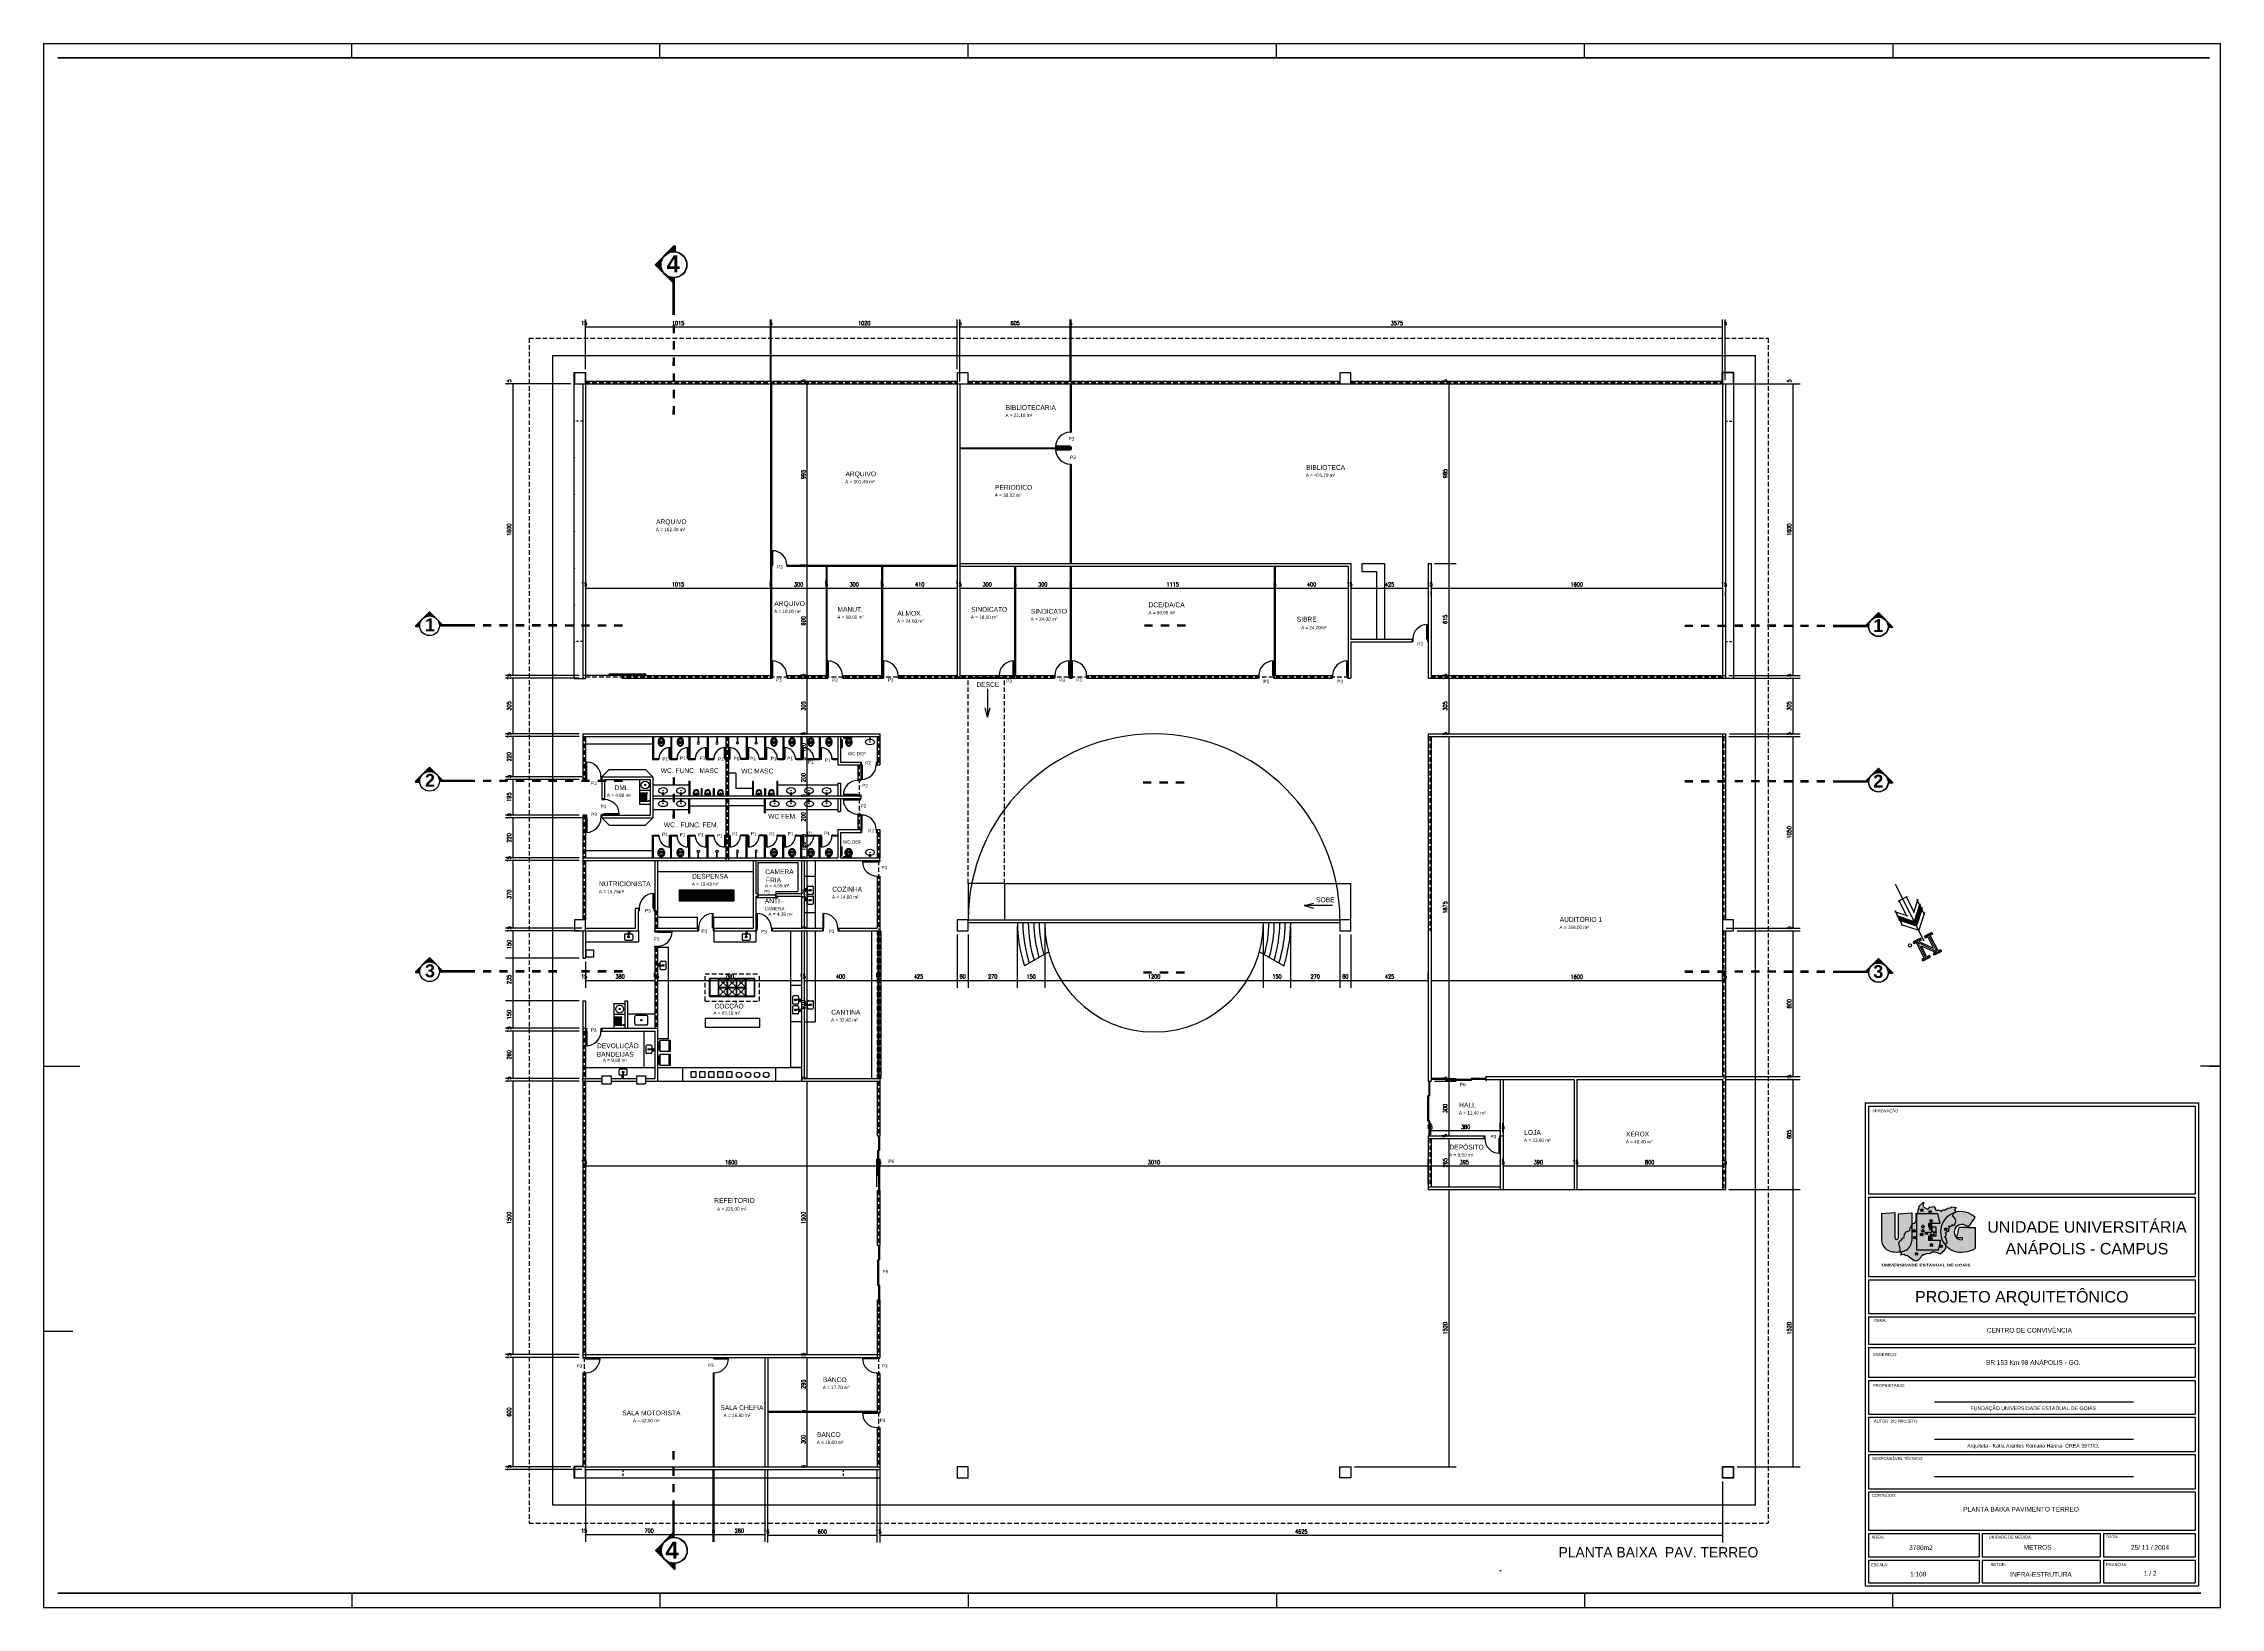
# Model space of a CAD drawing. Extents: x -81 to 244, y 231 to 317.
# Drawn here: x -30.7 to 88.7, y 231.3 to 317 of the extents above; entities that cross this region are included whole.
import ezdxf
from ezdxf.enums import TextEntityAlignment as Align

# ---------------------------------------------------------------- set-up
doc = ezdxf.new("R2010")
doc.units = 0
doc.header["$MEASUREMENT"] = 0
doc.header["$PDMODE"] = 3
for name, pattern in [('HIDDEN', [0.375, 0.25, -0.125]), ('HIDDEN2', [0.1875, 0.125, -0.0625]), ('LIN0', [0])]:
    doc.linetypes.add(name, pattern=pattern)
doc.layers.get('0').update_dxf_attribs({"linetype": 'CONTINUOUS'})
doc.layers.get('DEFPOINTS').update_dxf_attribs({"linetype": 'CONTINUOUS'})
for name, color, linetype in [('ADI', 9, 'CONTINUOUS'), ('APBAN', 7, 'CONTINUOUS'), ('APBAN-I', 251, 'CONTINUOUS'), ('APCOZ', 7, 'CONTINUOUS'), ('APCOZ-I', 251, 'CONTINUOUS'), ('CAR', 5, 'CONTINUOUS'), ('CORTE01', 2, 'CONTINUOUS'), ('CORTE03', 41, 'CONTINUOUS'), ('DIM', 1, 'CONTINUOUS'), ('ESQ', 10, 'CONTINUOUS'), ('EST', 6, 'CONTINUOUS'), ('Layer131', 131, 'CONTINUOUS'), ('Layer166', 166, 'CONTINUOUS'), ('Layer51', 51, 'CONTINUOUS'), ('LYT', 11, 'CONTINUOUS'), ('MET', 11, 'CONTINUOUS'), ('NORTE', 8, 'CONTINUOUS'), ('NORTE2', 8, 'CONTINUOUS'), ('NOT', 3, 'CONTINUOUS'), ('PAR', 4, 'CONTINUOUS'), ('PBX', 7, 'CONTINUOUS'), ('PISO2', 8, 'CONTINUOUS'), ('PRJ', 2, 'HIDDEN2'), ('SAN', 11, 'CONTINUOUS'), ('TEXTO01', 3, 'CONTINUOUS'), ('TEXTO02', 3, 'CONTINUOUS'), ('TEXTO05', 3, 'CONTINUOUS'), ('VIDRO', 250, 'CONTINUOUS')]:
    doc.layers.add(name, color=color, linetype=linetype)
doc.styles.add('ARIAL', font='Arial')
doc.styles.add('ARQ', font='romans', dxfattribs={"width": 0.9})
doc.styles.add('REGUA60', font='cityb___.ttf', dxfattribs={"width": 1.4})
doc.styles.add('SANSSERIFBOLD', font='sasb____.pfb')
doc.styles.add('STYLUS', font='stylu.ttf')
doc.dimstyles.get("Standard").update_dxf_attribs({"dimtxt": 0.5, "dimasz": 0.18, "dimexe": 0.18, "dimexo": 0.0625, "dimgap": 0.09, "dimtad": 0, "dimtoh": 1, "dimzin": 0, "dimdsep": 46, "dimtxsty": 'ARQ', "dimcen": 0.09, "dimadec": 0, "dimazin": 0, "dimtfac": 1, "dimtofl": 0, "dimtmove": 2, "dimatfit": 3, "dimfxl": 0, "dimtolj": 1, "dimarcsym": 0})

# ---------------------------------------------------------------- blocks, each defined once
blk = doc.blocks.new('logoUEG')
at = {"layer": 'Layer131'}
h = blk.add_hatch(color=256, dxfattribs=at)
edge = h.paths.add_edge_path()
edge.add_line((13.31, 10.07), (13.31, 15.64))
edge.add_line((13.31, 15.64), (12.91, 14.98))
edge.add_line((12.91, 14.98), (12.87, 14.48))
edge.add_line((12.87, 14.48), (12.65, 14.3))
edge.add_line((12.65, 14.3), (12.52, 13.63))
edge.add_line((12.52, 13.63), (12.44, 13.35))
edge.add_line((12.44, 13.35), (12.17, 13.34))
edge.add_line((12.17, 13.34), (11.29, 13.02))
edge.add_line((11.29, 13.02), (11.12, 12.93))
edge.add_line((11.12, 12.93), (11.12, 12.62))
edge.add_line((11.12, 12.62), (10.74, 12.32))
edge.add_line((10.74, 12.32), (10.77, 11.88))
edge.add_line((10.77, 11.88), (10.47, 11.42))
edge.add_line((10.47, 11.42), (10.58, 11.11))
edge.add_line((10.58, 11.11), (10.02, 10.84))
edge.add_line((10.02, 10.84), (9.5, 10.16))
edge.add_line((9.5, 10.16), (9.11, 9.84))
edge.add_line((9.11, 9.84), (8.79, 8.85))
edge.add_line((8.79, 8.85), (9.22, 8.2))
edge.add_line((9.22, 8.2), (9.26, 6.83))
edge.add_line((9.26, 6.83), (9.5, 6.45))
edge.add_ellipse((8.26, 8.22), major_axis=(-4.18, 0), ratio=0.443868, start_angle=107.30822, end_angle=169.55765)
edge.add_arc((8.43, 10.88), 4.95, 322.72216, 350.65045)
h.paths.add_polyline_path([(22.89, 10.33), (18.9, 10.33), (18.9, 11.66), (21.32, 11.66), (21.32, 14.79), (18.91, 14.79), (18.91, 15.93), (22.7, 15.93), (21.91, 19.2), (14.95, 19.2), (14.94, 6.97), (22.09, 6.97)])
h.paths.add_polyline_path([(16.24, 11.76), (16.4, 12.14), (16.03, 12.41), (16.47, 12.41), (16.59, 12.79), (16.7, 12.42), (17.15, 12.42), (16.82, 12.14), (16.94, 11.77), (16.58, 11.98)], flags=16)
h.paths.add_polyline_path([(19.32, 8.91), (19.75, 8.91), (19.88, 9.29), (19.99, 8.92), (20.43, 8.92), (20.11, 8.65), (20.23, 8.27), (19.87, 8.48), (19.53, 8.26), (19.69, 8.65)], flags=16)
h.paths.add_polyline_path([(17.9, 12.2), (18.06, 12.58), (17.69, 12.84), (18.12, 12.85), (18.25, 13.22), (18.36, 12.85), (18.8, 12.85), (18.48, 12.58), (18.6, 12.2), (18.24, 12.41)], flags=16)
h.paths.add_polyline_path([(16.66, 12.97), (16.82, 13.35), (16.45, 13.61), (16.89, 13.62), (17.01, 13.99), (17.12, 13.62), (17.57, 13.62), (17.24, 13.35), (17.36, 12.97), (17, 13.18)], flags=16)
h.paths.add_polyline_path([(19.4, 11.76), (19.72, 12.52), (18.99, 13.05), (19.86, 13.06), (20.1, 13.8), (20.33, 13.07), (21.22, 13.07), (20.56, 12.52), (20.81, 11.77), (20.09, 12.19)], flags=16)
h.paths.add_polyline_path([(16.6, 14.4), (16.76, 14.78), (16.39, 15.04), (16.83, 15.05), (16.95, 15.42), (17.06, 15.05), (17.51, 15.05), (17.18, 14.78), (17.3, 14.4), (16.94, 14.61)], flags=16)
h.paths.add_polyline_path([(19.28, 13.68), (19.45, 14.06), (19.08, 14.33), (19.51, 14.33), (19.63, 14.7), (19.75, 14.34), (20.19, 14.34), (19.87, 14.06), (19.99, 13.69), (19.63, 13.9)], flags=16)
h.paths.add_polyline_path([(19.44, 16.35), (19.6, 16.73), (19.24, 16.99), (19.67, 17), (19.79, 17.37), (19.91, 17), (20.35, 17), (20.02, 16.73), (20.15, 16.35), (19.79, 16.56)], flags=16)
h.paths.add_polyline_path([(24.77, 12.17), (24.79, 12.38), (24.57, 12.71), (24.89, 13.09), (25.58, 13.37), (25.68, 13.5), (25.65, 14.03), (25.86, 14.65), (25.6, 14.92), (25.77, 15.13), (26.32, 14.91), (26.73, 15.21), (26.77, 15.6), (27.26, 15.29), (27.81, 15.73), (28.04, 16.74), (27.77, 17.58), (27.07, 18.47), (27.06, 18.7), (27.29, 19.19), (27.68, 19.57, 0.548961), (24.7, 8.53), (24.69, 8.82), (24.59, 9.14), (25.08, 9.52), (24.65, 11.08), (24.36, 11.52), (24.68, 11.72)])
h.paths.add_polyline_path([(24.3, 13.59), (24.46, 13.97), (24.09, 14.24), (24.52, 14.24), (24.65, 14.62), (24.76, 14.25), (25.2, 14.25), (24.88, 13.97), (25, 13.6), (24.64, 13.81)], flags=16)
at = {"layer": 'Layer166'}
h = blk.add_hatch(color=256, dxfattribs=at)
edge = h.paths.add_edge_path()
edge.add_line((7.63, 19.59), (3.2, 19.21))
edge.add_line((3.2, 19.21), (3.2, 10.07))
edge.add_arc((8.08, 10.88), 4.95, 189.34955, 228.57076)
edge.add_ellipse((8.26, 8.22), major_axis=(-4.18, 0), ratio=0.443868, start_angle=34.42112, end_angle=107.30822)
edge.add_line((9.5, 6.45), (9.26, 6.83))
edge.add_line((9.26, 6.83), (9.22, 8.2))
edge.add_line((9.22, 8.2), (8.79, 8.85))
edge.add_line((8.79, 8.85), (9.11, 9.84))
edge.add_line((9.11, 9.84), (9.5, 10.16))
edge.add_line((9.5, 10.16), (10.02, 10.84))
edge.add_line((10.02, 10.84), (10.58, 11.11))
edge.add_line((10.58, 11.11), (10.47, 11.42))
edge.add_line((10.47, 11.42), (10.77, 11.88))
edge.add_line((10.77, 11.88), (10.74, 12.32))
edge.add_line((10.74, 12.32), (11.12, 12.62))
edge.add_line((11.12, 12.62), (11.12, 12.93))
edge.add_line((11.12, 12.93), (11.29, 13.02))
edge.add_line((11.29, 13.02), (12.17, 13.34))
edge.add_line((12.17, 13.34), (12.44, 13.35))
edge.add_line((12.44, 13.35), (12.52, 13.63))
edge.add_line((12.52, 13.63), (12.65, 14.3))
edge.add_line((12.65, 14.3), (12.87, 14.48))
edge.add_line((12.87, 14.48), (12.91, 14.98))
edge.add_line((12.91, 14.98), (13.31, 15.64))
edge.add_line((13.31, 15.64), (13.31, 19.53))
edge.add_line((13.31, 19.53), (8.77, 19.16))
edge.add_line((8.77, 19.16), (8.77, 11.1))
edge.add_arc((8.2, 11.1), 0.568, -180.38977, 0.3891, ccw=False)
edge.add_line((7.63, 11.1), (7.63, 19.59))
for points in [[(17.18, 20.58), (16.73, 20.58), (16.62, 20.95), (16.5, 20.58), (16.06, 20.57), (16.43, 20.31), (16.27, 19.92), (16.61, 20.14), (16.97, 19.93), (16.85, 20.31)], [(19.53, 19.98), (19.42, 20.35), (19.3, 19.98), (18.86, 19.98), (19.23, 19.71), (19.07, 19.33), (19.41, 19.55), (19.77, 19.33), (19.65, 19.71), (19.98, 19.98)], [(19.34, 15.24), (19.18, 14.86), (19.53, 15.07), (19.89, 14.86), (19.76, 15.24), (20.09, 15.51), (19.65, 15.51), (19.53, 15.88), (19.41, 15.51), (18.98, 15.5)], [(24.52, 14.24), (24.09, 14.24), (24.46, 13.97), (24.3, 13.59), (24.64, 13.81), (25, 13.6), (24.88, 13.97), (25.2, 14.25), (24.76, 14.25), (24.65, 14.62)], [(32.08, 14.61), (34.43, 17.97, 0.274997), (27.68, 19.57), (27.29, 19.19), (27.06, 18.7), (27.07, 18.47), (27.77, 17.58), (28.04, 16.74), (27.81, 15.73), (27.26, 15.29), (26.77, 15.6), (26.73, 15.21), (26.32, 14.91), (25.77, 15.13), (25.6, 14.92), (25.86, 14.65), (25.65, 14.03), (25.68, 13.5), (25.58, 13.37), (24.89, 13.09), (24.57, 12.71), (24.79, 12.38), (24.77, 12.17), (24.68, 11.72), (24.36, 11.52), (24.65, 11.08), (25.08, 9.52), (24.59, 9.14), (24.69, 8.82), (24.7, 8.53, 0.253266), (30.8, 6.41, 0.12584), (34.53, 7.54), (34.53, 14.55), (32.03, 14.55), (29.01, 14.55), (28.21, 11.24), (30.12, 11.22), (30.12, 10.42, -1.627532)], [(14.61, 13.61), (14.17, 13.61), (14.05, 13.98), (13.93, 13.61), (13.5, 13.6), (13.86, 13.34), (13.7, 12.96), (14.05, 13.17), (14.41, 12.96), (14.28, 13.34)], [(14.16, 11.4), (13.73, 11.39), (14.09, 11.13), (13.93, 10.74), (14.28, 10.96), (14.64, 10.75), (14.52, 11.13), (14.84, 11.4), (14.4, 11.4), (14.28, 11.77)], [(19.83, 10.9), (20.16, 11.17), (19.71, 11.17), (19.6, 11.54), (19.48, 11.17), (19.04, 11.16), (19.41, 10.9), (19.25, 10.52), (19.59, 10.73), (19.95, 10.52)], [(23.35, 8.25), (23.68, 8.53), (23.24, 8.53), (23.12, 8.9), (23, 8.52), (22.57, 8.52), (22.93, 8.25), (22.77, 7.87), (23.12, 8.09), (23.48, 7.88)], [(15.09, 5.71), (15.42, 5.98), (14.97, 5.98), (14.86, 6.35), (14.74, 5.98), (14.3, 5.98), (14.67, 5.71), (14.51, 5.33), (14.86, 5.55), (15.21, 5.33)]]:
    blk.add_hatch(color=256, dxfattribs=at).paths.add_polyline_path(points)
at = {"layer": 'Layer51'}
h = blk.add_hatch(color=256, dxfattribs=at)
edge = h.paths.add_edge_path()
edge.add_line((27.68, 19.57), (27.97, 19.86))
edge.add_line((27.97, 19.86), (27.7, 20.24))
edge.add_line((27.7, 20.24), (27.54, 20.62))
edge.add_line((27.54, 20.62), (28.08, 21.21))
edge.add_line((28.08, 21.21), (27.54, 21.32))
edge.add_line((27.54, 21.32), (26.73, 21.53))
edge.add_line((26.73, 21.53), (26.08, 21.16))
edge.add_line((26.08, 21.16), (25.38, 20.99))
edge.add_line((25.38, 20.99), (24.4, 20.51))
edge.add_line((24.4, 20.51), (23.81, 20.51))
edge.add_line((23.81, 20.51), (23.38, 20.29))
edge.add_line((23.38, 20.29), (23.27, 19.86))
edge.add_line((23.27, 19.86), (22.78, 20.29))
edge.add_line((22.78, 20.29), (22.46, 20.4))
edge.add_line((22.46, 20.4), (21.32, 20.4))
edge.add_line((21.32, 20.4), (21.16, 20.89))
edge.add_line((21.16, 20.89), (21, 21.32))
edge.add_line((21, 21.32), (20.62, 21.64))
edge.add_line((20.62, 21.64), (19.86, 21.32))
edge.add_line((19.86, 21.32), (19.32, 21.43))
edge.add_line((19.32, 21.43), (18.99, 21.05))
edge.add_line((18.99, 21.05), (18.56, 20.67))
edge.add_line((18.56, 20.67), (16.99, 21.59))
edge.add_line((16.99, 21.59), (17.05, 21.8))
edge.add_line((17.05, 21.8), (17.15, 23.05))
edge.add_line((17.15, 23.05), (15.64, 21.59))
edge.add_line((15.64, 21.59), (15.75, 20.99))
edge.add_line((15.75, 20.99), (15.42, 20.45))
edge.add_line((15.42, 20.45), (15.42, 19.86))
edge.add_line((15.42, 19.86), (15.15, 19.26))
edge.add_line((15.15, 19.26), (14.72, 19.37))
edge.add_line((14.72, 19.37), (14.72, 16.56))
edge.add_line((14.72, 16.56), (14.13, 15.97))
edge.add_line((14.13, 15.97), (13.58, 15.91))
edge.add_line((13.58, 15.91), (13.31, 15.64))
edge.add_line((13.31, 15.64), (13.31, 10.07))
edge.add_arc((8.43, 10.88), 4.95, 322.72216, 350.65045, ccw=False)
edge.add_ellipse((8.26, 8.22), major_axis=(-4.18, 0), ratio=0.443868, start_angle=107.30822, end_angle=169.55765, ccw=False)
edge.add_line((9.5, 6.45), (9.62, 6.24))
edge.add_line((9.62, 6.24), (9.83, 6.14))
edge.add_line((9.83, 6.14), (9.53, 5.43))
edge.add_line((9.53, 5.43), (10.74, 5.61))
edge.add_line((10.74, 5.61), (11.25, 5.19))
edge.add_line((11.25, 5.19), (11.74, 5.28))
edge.add_line((11.74, 5.28), (11.94, 5.06))
edge.add_line((11.94, 5.06), (14.08, 3.55))
edge.add_line((14.08, 3.55), (15.13, 3.46))
edge.add_line((15.13, 3.46), (16.31, 4.58))
edge.add_line((16.31, 4.58), (16.62, 5.23))
edge.add_line((16.62, 5.23), (17.14, 5.57))
edge.add_line((17.14, 5.57), (17.54, 5.59))
edge.add_line((17.54, 5.59), (18.4, 5.96))
edge.add_line((18.4, 5.96), (19.32, 5.9))
edge.add_line((19.32, 5.9), (20.13, 6.43))
edge.add_line((20.13, 6.43), (21.16, 6.45))
edge.add_line((21.16, 6.45), (21.82, 6.24))
edge.add_line((21.82, 6.24), (22.73, 5.8))
edge.add_line((22.73, 5.8), (24.13, 6.9))
edge.add_line((24.13, 6.9), (24.63, 7.59))
edge.add_line((24.63, 7.59), (24.71, 8.28))
edge.add_line((24.71, 8.28), (24.7, 8.53))
edge.add_arc((29.71, 13.1), 6.78, 107.36841, 222.42861, ccw=False)
h.paths.add_polyline_path([(22.7, 15.93), (18.91, 15.93), (18.91, 14.79), (21.32, 14.79), (21.32, 11.66), (18.9, 11.66), (18.9, 10.33), (22.89, 10.33), (22.09, 6.97), (14.94, 6.97), (14.95, 19.2), (21.91, 19.2)], flags=16)
h.paths.add_polyline_path([(19.98, 19.98), (19.65, 19.71), (19.77, 19.33), (19.41, 19.55), (19.07, 19.33), (19.23, 19.71), (18.86, 19.98), (19.3, 19.98), (19.42, 20.35), (19.53, 19.98)], flags=16)
h.paths.add_polyline_path([(20.35, 17), (20.02, 16.73), (20.15, 16.35), (19.79, 16.56), (19.44, 16.35), (19.6, 16.73), (19.24, 16.99), (19.67, 17), (19.79, 17.37), (19.91, 17)], flags=0)
h.paths.add_polyline_path([(20.09, 15.51), (19.76, 15.24), (19.89, 14.86), (19.53, 15.07), (19.18, 14.86), (19.34, 15.24), (18.98, 15.5), (19.41, 15.51), (19.53, 15.88), (19.65, 15.51)], flags=16)
h.paths.add_polyline_path([(19.63, 14.7), (19.75, 14.34), (20.19, 14.34), (19.87, 14.06), (19.99, 13.69), (19.63, 13.9), (19.28, 13.68), (19.45, 14.06), (19.08, 14.33), (19.51, 14.33)], flags=0)
h.paths.add_polyline_path([(17.18, 20.58), (16.85, 20.31), (16.97, 19.93), (16.61, 20.14), (16.27, 19.92), (16.43, 20.31), (16.06, 20.57), (16.5, 20.58), (16.62, 20.95), (16.73, 20.58)], flags=16)
h.paths.add_polyline_path([(20.1, 13.8), (20.33, 13.07), (21.22, 13.07), (20.56, 12.52), (20.81, 11.77), (20.09, 12.19), (19.4, 11.76), (19.72, 12.52), (18.99, 13.05), (19.86, 13.06)], flags=0)
h.paths.add_polyline_path([(17.51, 15.05), (17.18, 14.78), (17.3, 14.4), (16.94, 14.61), (16.6, 14.4), (16.76, 14.78), (16.39, 15.04), (16.83, 15.05), (16.95, 15.42), (17.06, 15.05)], flags=0)
h.paths.add_polyline_path([(18.8, 12.85), (18.48, 12.58), (18.6, 12.2), (18.24, 12.41), (17.9, 12.2), (18.06, 12.58), (17.69, 12.84), (18.12, 12.85), (18.25, 13.22), (18.36, 12.85)], flags=0)
h.paths.add_polyline_path([(17.57, 13.62), (17.24, 13.35), (17.36, 12.97), (17, 13.18), (16.66, 12.97), (16.82, 13.35), (16.45, 13.61), (16.89, 13.62), (17.01, 13.99), (17.12, 13.62)], flags=0)
h.paths.add_polyline_path([(19.6, 11.54), (19.71, 11.17), (20.16, 11.17), (19.83, 10.9), (19.95, 10.52), (19.59, 10.73), (19.25, 10.52), (19.41, 10.9), (19.04, 11.16), (19.48, 11.17)], flags=16)
h.paths.add_polyline_path([(17.15, 12.42), (16.82, 12.14), (16.94, 11.77), (16.58, 11.98), (16.24, 11.76), (16.4, 12.14), (16.03, 12.41), (16.47, 12.41), (16.59, 12.79), (16.7, 12.42)], flags=0)
h.paths.add_polyline_path([(14.61, 13.61), (14.28, 13.34), (14.41, 12.96), (14.05, 13.17), (13.7, 12.96), (13.86, 13.34), (13.5, 13.6), (13.93, 13.61), (14.05, 13.98), (14.17, 13.61)], flags=16)
h.paths.add_polyline_path([(23.12, 8.9), (23.24, 8.53), (23.68, 8.53), (23.35, 8.25), (23.48, 7.88), (23.12, 8.09), (22.77, 7.87), (22.93, 8.25), (22.57, 8.52), (23, 8.52)], flags=16)
h.paths.add_polyline_path([(19.88, 9.29), (19.99, 8.92), (20.43, 8.92), (20.11, 8.65), (20.23, 8.27), (19.87, 8.48), (19.53, 8.26), (19.69, 8.65), (19.32, 8.91), (19.75, 8.91)], flags=0)
h.paths.add_polyline_path([(14.84, 11.4), (14.52, 11.13), (14.64, 10.75), (14.28, 10.96), (13.93, 10.74), (14.09, 11.13), (13.73, 11.39), (14.16, 11.4), (14.28, 11.77), (14.4, 11.4)], flags=16)
h.paths.add_polyline_path([(14.86, 6.35), (14.97, 5.98), (15.42, 5.98), (15.09, 5.71), (15.21, 5.33), (14.86, 5.55), (14.51, 5.33), (14.67, 5.71), (14.3, 5.98), (14.74, 5.98)], flags=16)
h = blk.add_hatch(color=256, dxfattribs=at)
h.paths.add_polyline_path([(20.02, 16.73), (20.35, 17), (19.91, 17), (19.79, 17.37), (19.67, 17), (19.24, 16.99), (19.6, 16.73), (19.44, 16.35), (19.79, 16.56), (20.15, 16.35)])
h.paths.add_polyline_path([(17.51, 15.05), (17.06, 15.05), (16.95, 15.42), (16.83, 15.05), (16.39, 15.04), (16.76, 14.78), (16.6, 14.4), (16.94, 14.61), (17.3, 14.4), (17.18, 14.78)])
h.paths.add_polyline_path([(17.57, 13.62), (17.12, 13.62), (17.01, 13.99), (16.89, 13.62), (16.45, 13.61), (16.82, 13.35), (16.66, 12.97), (17, 13.18), (17.36, 12.97), (17.24, 13.35)])
h.paths.add_polyline_path([(20.19, 14.34), (19.75, 14.34), (19.63, 14.7), (19.51, 14.33), (19.08, 14.33), (19.45, 14.06), (19.28, 13.68), (19.63, 13.9), (19.99, 13.69), (19.87, 14.06)])
h.paths.add_polyline_path([(18.8, 12.85), (18.36, 12.85), (18.25, 13.22), (18.12, 12.85), (17.69, 12.84), (18.06, 12.58), (17.9, 12.2), (18.24, 12.41), (18.6, 12.2), (18.48, 12.58)])
h.paths.add_polyline_path([(17.15, 12.42), (16.7, 12.42), (16.59, 12.79), (16.47, 12.41), (16.03, 12.41), (16.4, 12.14), (16.24, 11.76), (16.58, 11.98), (16.94, 11.77), (16.82, 12.14)])
h.paths.add_polyline_path([(21.22, 13.07), (20.33, 13.07), (20.1, 13.8), (19.86, 13.06), (18.99, 13.05), (19.72, 12.52), (19.4, 11.76), (20.09, 12.19), (20.81, 11.77), (20.56, 12.52)])
h.paths.add_polyline_path([(20.11, 8.65), (20.43, 8.92), (19.99, 8.92), (19.88, 9.29), (19.75, 8.91), (19.32, 8.91), (19.69, 8.65), (19.53, 8.26), (19.87, 8.48), (20.23, 8.27)])
at = {"layer": 'Layer131'}
for p, q in [((12.91, 14.98), (12.87, 14.48)), ((13.31, 15.64), (12.91, 14.98)), ((13.31, 15.64), (13.31, 10.07)), ((14.94, 6.97), (14.95, 19.2)), ((14.95, 19.2), (21.91, 19.2)), ((18.91, 15.93), (18.91, 14.79)), ((22.7, 15.93), (18.91, 15.93)), ((18.91, 14.79), (21.32, 14.79)), ((21.32, 14.79), (21.32, 11.66)), ((21.91, 19.2), (22.7, 15.93)), ((25.6, 14.92), (25.77, 15.13)), ((25.86, 14.65), (25.6, 14.92)), ((25.65, 14.03), (25.86, 14.65)), ((25.77, 15.13), (26.32, 14.91)), ((26.32, 14.91), (26.73, 15.21)), ((26.73, 15.21), (26.77, 15.6)), ((26.77, 15.6), (27.26, 15.29)), ((27.06, 18.7), (27.29, 19.19)), ((27.07, 18.47), (27.06, 18.7)), ((27.77, 17.58), (27.07, 18.47)), ((27.26, 15.29), (27.81, 15.73)), ((27.29, 19.19), (27.68, 19.57)), ((28.04, 16.74), (27.77, 17.58)), ((27.81, 15.73), (28.04, 16.74)), ((9.11, 9.84), (8.79, 8.85)), ((8.79, 8.85), (9.22, 8.2)), ((9.5, 10.16), (9.11, 9.84)), ((9.22, 8.2), (9.26, 6.83)), ((10.02, 10.84), (9.5, 10.16)), ((10.58, 11.11), (10.02, 10.84)), ((10.77, 11.88), (10.47, 11.42)), ((10.47, 11.42), (10.58, 11.11)), ((11.12, 12.62), (10.74, 12.32)), ((10.74, 12.32), (10.77, 11.88)), ((11.29, 13.02), (11.12, 12.93)), ((11.12, 12.93), (11.12, 12.62)), ((12.17, 13.34), (11.29, 13.02)), ((12.44, 13.35), (12.17, 13.34)), ((12.52, 13.63), (12.44, 13.35)), ((12.65, 14.3), (12.52, 13.63)), ((12.87, 14.48), (12.65, 14.3)), ((18.9, 11.66), (18.9, 10.33)), ((21.32, 11.66), (18.9, 11.66)), ((18.9, 10.33), (22.89, 10.33)), ((22.89, 10.33), (22.09, 6.97)), ((24.36, 11.52), (24.68, 11.72)), ((24.65, 11.08), (24.36, 11.52)), ((24.57, 12.71), (24.89, 13.09)), ((24.79, 12.38), (24.57, 12.71)), ((24.59, 9.14), (25.08, 9.52)), ((24.69, 8.82), (24.59, 9.14)), ((25.08, 9.52), (24.65, 11.08)), ((24.68, 11.72), (24.77, 12.17)), ((24.69, 8.82), (24.7, 8.53)), ((24.77, 12.17), (24.79, 12.38)), ((24.89, 13.09), (25.58, 13.37)), ((25.58, 13.37), (25.68, 13.5)), ((25.68, 13.5), (25.65, 14.03)), ((9.26, 6.83), (9.5, 6.45)), ((22.09, 6.97), (14.94, 6.97))]:
    blk.add_line(p, q, dxfattribs=at)
for centre, radius, start, end in [((29.71, 13.1), 6.78, 107.36841, 222.42861), ((8.43, 10.88), 4.95, 322.72216, 350.65045)]:
    blk.add_arc(centre, radius, start, end, dxfattribs=at)
blk.add_ellipse((8.26, 8.22), major_axis=(-4.18, 0), ratio=0.443868, start_param=1.872882, end_param=2.959339, dxfattribs=at)
at = {"layer": 'Layer166'}
for p, q in [((3.2, 19.21), (7.63, 19.59)), ((3.2, 19.21), (3.2, 10.07)), ((7.63, 19.59), (7.63, 11.09)), ((8.77, 19.16), (13.31, 19.53)), ((8.77, 19.16), (8.77, 11.1)), ((13.31, 19.53), (13.31, 15.64)), ((16.06, 20.57), (16.5, 20.58)), ((16.43, 20.31), (16.06, 20.57)), ((16.27, 19.92), (16.43, 20.31)), ((16.61, 20.14), (16.27, 19.92)), ((16.5, 20.58), (16.62, 20.95)), ((16.97, 19.93), (16.61, 20.14)), ((16.62, 20.95), (16.73, 20.58)), ((16.73, 20.58), (17.18, 20.58)), ((17.18, 20.58), (16.85, 20.31)), ((16.85, 20.31), (16.97, 19.93)), ((19.23, 19.71), (18.86, 19.98)), ((18.86, 19.98), (19.3, 19.98)), ((18.98, 15.5), (19.41, 15.51)), ((19.34, 15.24), (18.98, 15.5)), ((19.07, 19.33), (19.23, 19.71)), ((19.41, 19.55), (19.07, 19.33)), ((19.18, 14.86), (19.34, 15.24)), ((19.53, 15.07), (19.18, 14.86)), ((19.3, 19.98), (19.42, 20.35)), ((19.77, 19.33), (19.41, 19.55)), ((19.41, 15.51), (19.53, 15.88)), ((19.42, 20.35), (19.53, 19.98)), ((19.53, 19.98), (19.98, 19.98)), ((19.53, 15.88), (19.65, 15.51)), ((19.89, 14.86), (19.53, 15.07)), ((19.98, 19.98), (19.65, 19.71)), ((19.65, 19.71), (19.77, 19.33)), ((19.65, 15.51), (20.09, 15.51)), ((20.09, 15.51), (19.76, 15.24)), ((19.76, 15.24), (19.89, 14.86)), ((24.52, 14.24), (24.65, 14.62)), ((24.65, 14.62), (24.76, 14.25)), ((34.43, 17.97), (32.08, 14.61)), ((13.5, 13.6), (13.93, 13.61)), ((13.86, 13.34), (13.5, 13.6)), ((13.7, 12.96), (13.86, 13.34)), ((14.05, 13.17), (13.7, 12.96)), ((13.73, 11.39), (14.16, 11.4)), ((14.09, 11.13), (13.73, 11.39)), ((13.93, 13.61), (14.05, 13.98)), ((13.93, 10.74), (14.09, 11.13)), ((14.28, 10.96), (13.93, 10.74)), ((14.05, 13.98), (14.17, 13.61)), ((14.41, 12.96), (14.05, 13.17)), ((14.16, 11.4), (14.28, 11.77)), ((14.17, 13.61), (14.61, 13.61)), ((14.61, 13.61), (14.28, 13.34)), ((14.28, 13.34), (14.41, 12.96)), ((14.28, 11.77), (14.4, 11.4)), ((14.64, 10.75), (14.28, 10.96)), ((14.4, 11.4), (14.84, 11.4)), ((14.84, 11.4), (14.52, 11.13)), ((14.52, 11.13), (14.64, 10.75)), ((19.04, 11.16), (19.48, 11.17)), ((19.41, 10.9), (19.04, 11.16)), ((19.25, 10.52), (19.41, 10.9)), ((19.59, 10.73), (19.25, 10.52)), ((19.48, 11.17), (19.6, 11.54)), ((19.95, 10.52), (19.59, 10.73)), ((19.6, 11.54), (19.71, 11.17)), ((19.71, 11.17), (20.16, 11.17)), ((20.16, 11.17), (19.83, 10.9)), ((19.83, 10.9), (19.95, 10.52)), ((22.93, 8.25), (22.57, 8.52)), ((22.57, 8.52), (23, 8.52)), ((22.77, 7.87), (22.93, 8.25)), ((23.12, 8.09), (22.77, 7.87)), ((23, 8.52), (23.12, 8.9)), ((23.12, 8.9), (23.24, 8.53)), ((23.48, 7.88), (23.12, 8.09)), ((23.24, 8.53), (23.68, 8.53)), ((23.68, 8.53), (23.35, 8.25)), ((23.35, 8.25), (23.48, 7.88)), ((24.09, 14.24), (24.52, 14.24)), ((24.46, 13.97), (24.09, 14.24)), ((24.3, 13.59), (24.46, 13.97)), ((24.64, 13.81), (24.3, 13.59)), ((25, 13.6), (24.64, 13.81)), ((24.76, 14.25), (25.2, 14.25)), ((25.2, 14.25), (24.88, 13.97)), ((24.88, 13.97), (25, 13.6)), ((29.01, 14.55), (28.21, 11.24)), ((28.21, 11.24), (30.12, 11.22)), ((32.03, 14.55), (29.01, 14.55)), ((30.12, 11.22), (30.12, 10.42)), ((32.03, 14.55), (34.53, 14.55)), ((34.53, 14.55), (34.53, 7.54)), ((14.67, 5.71), (14.3, 5.98)), ((14.3, 5.98), (14.74, 5.98)), ((14.51, 5.33), (14.67, 5.71)), ((14.86, 5.55), (14.51, 5.33)), ((14.74, 5.98), (14.86, 6.35)), ((14.86, 6.35), (14.97, 5.98)), ((15.21, 5.33), (14.86, 5.55)), ((14.97, 5.98), (15.42, 5.98)), ((15.42, 5.98), (15.09, 5.71)), ((15.09, 5.71), (15.21, 5.33))]:
    blk.add_line(p, q, dxfattribs=at)
for centre, radius, start, end in [((30.04, 13.01), 2.59, 38.09362, 271.82283), ((29.71, 13.1), 6.78, 45.86398, 107.36841), ((8.08, 10.88), 4.95, 189.34955, 228.57076), ((8.2, 11.1), 0.568, 180.38977, 0.3891), ((29.71, 13.1), 6.78, 222.42861, 279.27758), ((30.46, 14.28), 7.87, 272.46303, 301.15262)]:
    blk.add_arc(centre, radius, start, end, dxfattribs=at)
blk.add_ellipse((8.26, 8.22), major_axis=(-4.18, 0), ratio=0.443868, start_param=0.600762, end_param=1.872882, dxfattribs=at)
at = {"layer": 'Layer51'}
for p, q in [((15.64, 21.59), (17.15, 23.05)), ((17.15, 23.05), (17.05, 21.8)), ((13.31, 15.64), (13.58, 15.91)), ((13.58, 15.91), (14.13, 15.97)), ((14.13, 15.97), (14.72, 16.56)), ((14.72, 16.56), (14.72, 19.37)), ((14.72, 19.37), (15.15, 19.26)), ((15.15, 19.26), (15.42, 19.86)), ((15.42, 20.45), (15.75, 20.99)), ((15.42, 19.86), (15.42, 20.45)), ((15.75, 20.99), (15.64, 21.59)), ((16.39, 15.04), (16.83, 15.05)), ((16.76, 14.78), (16.39, 15.04)), ((16.6, 14.4), (16.76, 14.78)), ((16.94, 14.61), (16.6, 14.4)), ((16.83, 15.05), (16.95, 15.42)), ((17.3, 14.4), (16.94, 14.61)), ((16.95, 15.42), (17.06, 15.05)), ((17.05, 21.8), (16.99, 21.59)), ((16.99, 21.59), (18.56, 20.67)), ((17.06, 15.05), (17.51, 15.05)), ((17.51, 15.05), (17.18, 14.78)), ((17.18, 14.78), (17.3, 14.4)), ((18.56, 20.67), (18.99, 21.05)), ((18.99, 21.05), (19.32, 21.43)), ((19.24, 16.99), (19.67, 17)), ((19.6, 16.73), (19.24, 16.99)), ((19.32, 21.43), (19.86, 21.32)), ((19.44, 16.35), (19.6, 16.73)), ((19.79, 16.56), (19.44, 16.35)), ((19.51, 14.33), (19.63, 14.7)), ((19.63, 14.7), (19.75, 14.34)), ((19.67, 17), (19.79, 17.37)), ((19.79, 17.37), (19.91, 17)), ((20.15, 16.35), (19.79, 16.56)), ((19.86, 21.32), (20.62, 21.64)), ((19.91, 17), (20.35, 17)), ((20.35, 17), (20.02, 16.73)), ((20.02, 16.73), (20.15, 16.35)), ((20.62, 21.64), (21, 21.32)), ((21, 21.32), (21.16, 20.89)), ((21.16, 20.89), (21.32, 20.4)), ((21.32, 20.4), (22.46, 20.4)), ((22.46, 20.4), (22.78, 20.29)), ((22.78, 20.29), (23.27, 19.86)), ((23.27, 19.86), (23.38, 20.29)), ((23.38, 20.29), (23.81, 20.51)), ((23.81, 20.51), (24.4, 20.51)), ((24.4, 20.51), (25.38, 20.99)), ((25.38, 20.99), (26.08, 21.16)), ((26.08, 21.16), (26.73, 21.53)), ((26.73, 21.53), (27.54, 21.32)), ((27.54, 21.32), (28.08, 21.21)), ((28.08, 21.21), (27.54, 20.62)), ((27.54, 20.62), (27.7, 20.24)), ((27.68, 19.57), (27.97, 19.86)), ((27.7, 20.24), (27.97, 19.86)), ((16.4, 12.14), (16.03, 12.41)), ((16.03, 12.41), (16.47, 12.41)), ((16.24, 11.76), (16.4, 12.14)), ((16.58, 11.98), (16.24, 11.76)), ((16.45, 13.61), (16.89, 13.62)), ((16.82, 13.35), (16.45, 13.61)), ((16.47, 12.41), (16.59, 12.79)), ((16.94, 11.77), (16.58, 11.98)), ((16.59, 12.79), (16.7, 12.42)), ((16.66, 12.97), (16.82, 13.35)), ((17, 13.18), (16.66, 12.97)), ((16.7, 12.42), (17.15, 12.42)), ((17.15, 12.42), (16.82, 12.14)), ((16.82, 12.14), (16.94, 11.77)), ((16.89, 13.62), (17.01, 13.99)), ((17.36, 12.97), (17, 13.18)), ((17.01, 13.99), (17.12, 13.62)), ((17.12, 13.62), (17.57, 13.62)), ((17.57, 13.62), (17.24, 13.35)), ((17.24, 13.35), (17.36, 12.97)), ((17.69, 12.84), (18.12, 12.85)), ((18.06, 12.58), (17.69, 12.84)), ((17.9, 12.2), (18.06, 12.58)), ((18.24, 12.41), (17.9, 12.2)), ((18.12, 12.85), (18.25, 13.22)), ((18.6, 12.2), (18.24, 12.41)), ((18.25, 13.22), (18.36, 12.85)), ((18.36, 12.85), (18.8, 12.85)), ((18.8, 12.85), (18.48, 12.58)), ((18.48, 12.58), (18.6, 12.2)), ((18.99, 13.05), (19.86, 13.06)), ((19.72, 12.52), (18.99, 13.05)), ((19.08, 14.33), (19.51, 14.33)), ((19.45, 14.06), (19.08, 14.33)), ((19.28, 13.68), (19.45, 14.06)), ((19.63, 13.9), (19.28, 13.68)), ((19.32, 8.91), (19.75, 8.91)), ((19.69, 8.65), (19.32, 8.91)), ((19.4, 11.76), (19.72, 12.52)), ((20.09, 12.19), (19.4, 11.76)), ((19.53, 8.26), (19.69, 8.65)), ((19.87, 8.48), (19.53, 8.26)), ((19.99, 13.69), (19.63, 13.9)), ((19.75, 14.34), (20.19, 14.34)), ((19.75, 8.91), (19.88, 9.29)), ((19.86, 13.06), (20.1, 13.8)), ((20.19, 14.34), (19.87, 14.06)), ((19.87, 14.06), (19.99, 13.69)), ((20.23, 8.27), (19.87, 8.48)), ((19.88, 9.29), (19.99, 8.92)), ((19.99, 8.92), (20.43, 8.92)), ((20.81, 11.77), (20.09, 12.19)), ((20.1, 13.8), (20.33, 13.07)), ((20.43, 8.92), (20.11, 8.65)), ((20.11, 8.65), (20.23, 8.27)), ((20.33, 13.07), (21.22, 13.07)), ((21.22, 13.07), (20.56, 12.52)), ((20.56, 12.52), (20.81, 11.77)), ((24.13, 6.9), (24.63, 7.59)), ((24.63, 7.59), (24.71, 8.28)), ((24.71, 8.28), (24.7, 8.53)), ((9.5, 6.45), (9.62, 6.24)), ((9.83, 6.14), (9.53, 5.43)), ((9.53, 5.43), (10.74, 5.61)), ((9.62, 6.24), (9.83, 6.14)), ((10.74, 5.61), (11.25, 5.19)), ((11.25, 5.19), (11.74, 5.28)), ((11.74, 5.28), (11.94, 5.06)), ((11.94, 5.06), (14.08, 3.55)), ((14.08, 3.55), (15.13, 3.46)), ((15.13, 3.46), (16.31, 4.58)), ((16.31, 4.58), (16.62, 5.23)), ((16.62, 5.23), (17.14, 5.57)), ((17.14, 5.57), (17.54, 5.59)), ((17.54, 5.59), (18.4, 5.96)), ((18.4, 5.96), (19.32, 5.9)), ((19.32, 5.9), (20.13, 6.43)), ((20.13, 6.43), (21.16, 6.45)), ((21.16, 6.45), (21.82, 6.24)), ((21.82, 6.24), (22.73, 5.8)), ((22.73, 5.8), (24.13, 6.9))]:
    blk.add_line(p, q, dxfattribs=at)
at = {"layer": 'Layer166', "style": 'REGUA60', "width": 1.4}
blk.add_text('UNIVERSIDADE ESTADUAL DE GOIÁS', height=0.8625, dxfattribs=at).set_placement((3.16, 1.56))
blk = doc.blocks.new('CLOTV-S')
at = {"layer": 'SAN'}
for p, q in [((0.07, 0.04), (0.14, 0.06)), ((0.07, 0.04), (0.07, -0.04)), ((0.07, 0.04), (0.14, 0.04)), ((0.07, 0), (0.14, 0)), ((0.14, -0.1), (0.14, 0.1)), ((0.32, 0.05), (0.32, 0.05)), ((0.38, 0.05), (0.32, 0.05)), ((0.42, 0), (0.42, 0.02)), ((0.07, -0.04), (0.14, -0.06)), ((0.07, -0.04), (0.14, -0.04)), ((0.32, -0.06), (0.38, -0.05)), ((0.32, -0.05), (0.32, -0.06)), ((0.42, -0.02), (0.42, 0))]:
    blk.add_line(p, q, dxfattribs=at)
blk.add_lwpolyline([(0.08, 0.04), (0.08, -0.04)], dxfattribs=at)
for centre in [(0.17, 0.07), (0.17, -0.07)]:
    blk.add_circle(centre, 0.00901, dxfattribs=at)
for centre, radius, start, end in [((0.29, -0.04), 0.198, 124.9644, 138.1402), ((0.31, -0.04), 0.216, 108.2402, 129.1699), ((0.35, 0), 0.152, 163.0933, 196.9067), ((0.32, -0.03), 0.136, 125.8349, 149.1749), ((0.34, -0.16), 0.336, 90.0033, 106.7766), ((0.34, -0.05), 0.165, 107.7554, 128.0493), ((0.37, -0.13), 0.251, 90, 106.6532), ((0.41, 0), 0.105, 149.8885, 210.1115), ((0.34, -0.1), 0.28, 71.601, 89.9864), ((0.37, -0.05), 0.173, 69.9171, 89.9758), ((0.36, -0.02), 0.0708, 52.1811, 72.1766), ((0.37, -0.01), 0.0569, 28.086, 52.1811), ((0.35, -0.09), 0.268, 55.0356, 73.8462), ((0.37, -0.07), 0.185, 54.1651, 73.3468), ((0.4, -0.03), 0.136, 30.8251, 54.1651), ((0.39, -0.04), 0.198, 30.64, 55.0356), ((0.45, 0), 0.0821, 327.4372, 32.5628), ((0.45, 0), 0.126, 0, 30.64), ((0.45, 0), 0.126, 329.36, 0), ((0.29, 0.04), 0.198, 221.8598, 235.0356), ((0.31, 0.04), 0.216, 230.8301, 251.7598), ((0.32, 0.03), 0.136, 210.8251, 234.1651), ((0.34, 0.05), 0.165, 231.9507, 252.2446), ((0.34, 0.16), 0.336, 253.2234, 269.9967), ((0.37, 0.13), 0.251, 253.3468, 270), ((0.34, 0.1), 0.28, 270.0136, 288.399), ((0.37, 0.05), 0.173, 270.0242, 290.0829), ((0.36, 0.02), 0.0708, 287.8234, 307.8189), ((0.37, 0.01), 0.0569, 307.8189, 331.914), ((0.37, 0.07), 0.185, 286.6532, 305.8349), ((0.35, 0.09), 0.268, 286.1538, 304.9644), ((0.4, 0.03), 0.136, 305.8349, 329.1749), ((0.39, 0.04), 0.198, 304.9644, 329.36)]:
    blk.add_arc(centre, radius, start, end, dxfattribs=at)
blk = doc.blocks.new('MIC')
at = {"layer": 'SAN'}
for p, q in [((-0.13, -0.01), (0.13, -0.01)), ((-0.11, -0.08), (0, -0.08)), ((-0.09, -0.3), (0, -0.3)), ((-0.06, -0.27), (0, -0.27)), ((0.11, -0.08), (0, -0.08)), ((0.06, -0.27), (0, -0.27)), ((0.09, -0.3), (0, -0.3))]:
    blk.add_line(p, q, dxfattribs=at)
for centre, radius in [((-0.02, -0.1), 0.00521), ((0, -0.06), 0.00989), ((0, -0.06), 0.0132), ((0, -0.1), 0.00521), ((-0.01, -0.11), 0.00521), ((0.01, -0.11), 0.00521), ((0.02, -0.1), 0.00521)]:
    blk.add_circle(centre, radius, dxfattribs=at)
for centre, radius, start, end in [((0.02, -0.08), 0.166, 155.9865, 185.3528), ((1.37, 0.25), 1.56, 192.6774, 200.6651), ((-0.11, -0.11), 0.03, 90, 192.3496), ((-0.09, -0.11), 0.03, 90, 194.7313), ((1.11, 0.25), 1.28, 196.5995, 203.9169), ((-1.11, 0.25), 1.28, 336.0831, 343.4005), ((0.09, -0.11), 0.03, 345.2687, 90), ((-1.37, 0.25), 1.56, 339.3349, 347.3226), ((0.11, -0.11), 0.03, 347.6504, 90), ((-0.02, -0.08), 0.166, 354.6472, 24.0135)]:
    blk.add_arc(centre, radius, start, end, dxfattribs=at)
blk = doc.blocks.new('CHUV1-S')
at = {"layer": 'LYT'}
for p, q in [((-0.01, 0), (-0.01, -0.3)), ((0.01, 0), (0.01, -0.3))]:
    blk.add_line(p, q, dxfattribs=at)
blk.add_circle((0, -0.36), 0.0606, dxfattribs=at)
blk = doc.blocks.new('Torn_bn1')
at = {"layer": 'APBAN'}
for p, q in [((-0.01, -0.09), (-0.02, -0.01)), ((0.01, -0.09), (0.02, -0.01))]:
    blk.add_line(p, q, dxfattribs=at)
for centre, radius, start, end in [((0, 0), 0.025, 341.1513, 198.8487), ((0, -0.09), 0.0106, 161.2845, 18.7155)]:
    blk.add_arc(centre, radius, start, end, dxfattribs=at)
at = {"layer": 'APBAN-I'}
for p, q in [((-0.01, -0.1), (-0.01, -0.09)), ((0.01, -0.1), (0.01, -0.09))]:
    blk.add_line(p, q, dxfattribs=at)
blk.add_circle((0, 0), 0.017, dxfattribs=at)
for centre, radius, start, end in [((0, 0), 0.025, 198.8487, 216.2316), ((-0.02, -0.03), 0.0177, 22.7472, 105.6562), ((0, -0.09), 0.0103, 210.8046, 329.1954), ((0, 0), 0.025, 272.1718, 341.1513)]:
    blk.add_arc(centre, radius, start, end, dxfattribs=at)
blk = doc.blocks.new('Geladeir')
at = {"layer": 'APCOZ'}
for p, q in [((-0.2475, -0.05), (-0.1975, 0)), ((0.1975, 0), (-0.1975, 0)), ((0.1975, 0), (0.2475, -0.05)), ((-0.315, -0.09), (-0.2475, -0.09)), ((-0.315, -0.5625), (-0.315, -0.09)), ((-0.315, -0.63), (-0.315, -0.5825)), ((-0.2475, -0.63), (-0.315, -0.63)), ((-0.305, -0.5825), (-0.305, -0.5625)), ((-0.2475, -0.05), (-0.2475, -0.09)), ((0.315, -0.63), (-0.1125, -0.63)), ((0.2475, -0.09), (0.2475, -0.05)), ((0.305, -0.5625), (0.305, -0.5825)), ((0.315, -0.09), (0.315, -0.5625)), ((0.315, -0.5825), (0.315, -0.63))]:
    blk.add_line(p, q, dxfattribs=at)
for points in [[(-0.315, -0.5625), (-0.305, -0.5625)], [(-0.315, -0.5825), (-0.305, -0.5825)], [(-0.2475, -0.63), (-0.2475, -0.6525), (-0.1125, -0.6525), (-0.1125, -0.63)], [(0.2475, -0.09), (0.315, -0.09)], [(0.305, -0.5625), (0.315, -0.5625)], [(0.305, -0.5825), (0.315, -0.5825)]]:
    blk.add_lwpolyline(points, dxfattribs=at)
at = {"layer": 'APCOZ-I'}
for p, q in [((0.305, -0.5625), (-0.305, -0.5625)), ((-0.305, -0.5825), (0.305, -0.5825)), ((-0.2475, -0.63), (-0.1125, -0.63))]:
    blk.add_line(p, q, dxfattribs=at)
blk.add_lwpolyline([(-0.2475, -0.09), (0.2475, -0.09)], dxfattribs=at)
blk = doc.blocks.new('Torn_cz2')
at = {"layer": 'APCOZ'}
for p, q in [((0.01, 0.01), (0.03, 0.01)), ((-0.01, -0.01), (-0.01, -0.19)), ((0.01, -0.01), (0.01, -0.19)), ((0.01, -0.01), (0.02, -0.01))]:
    blk.add_line(p, q, dxfattribs=at)
at = {"layer": 'APCOZ', "linetype": 'Continuous'}
blk.add_polyline3d([(0.03, -0.04, 0), (0.03, -0.04, 0), (0.03, -0.05, 0), (0.03, -0.05, 0), (0.04, -0.05, 0), (0.04, -0.05, 0), (0.04, -0.05, 0), (0.05, -0.06, 0), (0.05, -0.06, 0), (0.06, -0.06, 0), (0.06, -0.06, 0), (0.07, -0.05, 0), (0.07, -0.05, 0), (0.07, -0.05, 0), (0.08, -0.05, 0), (0.08, -0.05, 0), (0.08, -0.04, 0), (0.08, -0.04, 0)], dxfattribs=at)
at = {"layer": 'APCOZ'}
for centre, radius, start, end in [((0, 0), 0.0173, 35.4187, 234.5813), ((0.05, -0.01), 0.035, 315.5647, 224.4353), ((0, -0.19), 0.0112, 153.7208, 26.2792), ((0, 0), 0.0173, 305.4187, 324.5813)]:
    blk.add_arc(centre, radius, start, end, dxfattribs=at)
at = {"layer": 'APCOZ-I'}
for p, q in [((-0.01, 0), (-0.01, -0.01)), ((0.01, 0), (0.01, -0.01)), ((0.04, 0.01), (0.04, 0)), ((0.07, 0.01), (0.07, 0)), ((-0.01, -0.19), (-0.01, -0.19)), ((0.01, -0.19), (0.01, -0.19)), ((0.03, -0.04), (0.03, -0.02)), ((0.04, -0.03), (0.04, 0)), ((0.07, -0.03), (0.07, 0)), ((0.08, -0.04), (0.08, -0.02))]:
    blk.add_line(p, q, dxfattribs=at)
at = {"layer": 'APCOZ-I', "linetype": 'Continuous'}
for points in [[(0.04, 0, 0), (0.04, -0.01, 0), (0.03, -0.01, 0), (0.03, -0.01, 0), (0.03, -0.01, 0), (0.03, -0.02, 0)], [(0.04, -0.03, 0), (0.04, -0.03, 0), (0.03, -0.03, 0), (0.03, -0.03, 0), (0.03, -0.04, 0), (0.03, -0.04, 0)], [(0.07, -0.04, 0), (0.07, -0.04, 0), (0.07, -0.04, 0), (0.07, -0.04, 0), (0.07, -0.03, 0), (0.07, -0.03, 0), (0.06, -0.03, 0), (0.06, -0.03, 0), (0.05, -0.03, 0), (0.05, -0.03, 0), (0.05, -0.03, 0), (0.04, -0.03, 0), (0.04, -0.04, 0), (0.04, -0.04, 0), (0.04, -0.04, 0), (0.04, -0.04, 0), (0.04, -0.04, 0), (0.04, -0.05, 0), (0.04, -0.05, 0), (0.04, -0.05, 0), (0.04, -0.05, 0), (0.05, -0.05, 0), (0.05, -0.05, 0), (0.05, -0.05, 0), (0.06, -0.05, 0), (0.06, -0.05, 0), (0.07, -0.05, 0), (0.07, -0.05, 0), (0.07, -0.05, 0), (0.07, -0.05, 0), (0.07, -0.04, 0), (0.07, -0.04, 0)], [(0.08, -0.02, 0), (0.08, -0.01, 0), (0.08, -0.01, 0), (0.08, -0.01, 0), (0.07, -0.01, 0), (0.07, 0, 0)], [(0.08, -0.04, 0), (0.08, -0.04, 0), (0.08, -0.03, 0), (0.08, -0.03, 0), (0.07, -0.03, 0), (0.07, -0.03, 0)]]:
    blk.add_polyline3d(points, dxfattribs=at)
at = {"layer": 'APCOZ-I'}
for centre, radius, start, end in [((0, -0.02), 0.0233, 64.5555, 115.4445), ((0, 0), 0.0126, 322.2518, 217.7482), ((0, 0), 0.0173, 324.5813, 35.4187), ((0.05, -0.01), 0.032, 321.3752, 218.6248), ((0.05, -0.07), 0.0816, 77.5382, 102.4618), ((0, -0.12), 0.0233, 64.5555, 115.4445), ((0, -0.19), 0.01, 180, 0), ((0.04, -0.01), 0.002, 74.314, 121.5675), ((0.05, 0.05), 0.0549, 254.3139, 285.6861), ((0.04, -0.03), 0.002, 63.9749, 122.1559), ((0.05, 0), 0.0335, 243.9749, 296.0251), ((0.07, -0.01), 0.002, 58.4325, 105.6861), ((0.07, -0.03), 0.002, 57.8441, 116.0251)]:
    blk.add_arc(centre, radius, start, end, dxfattribs=at)
blk = doc.blocks.new('ECP45-S')
at = {"layer": 'LYT'}
for p, q in [((-0.225, -0.115), (-0.225, 0.115)), ((0.175, 0.165), (-0.175, 0.165)), ((0.225, -0.115), (0.225, 0.115)), ((0.175, -0.165), (-0.175, -0.165))]:
    blk.add_line(p, q, dxfattribs=at)
for centre, start, end in [((-0.175, 0.115), 90, 180), ((0.175, 0.115), 0, 90), ((-0.175, -0.115), 180, 270), ((0.175, -0.115), 270, 0)]:
    blk.add_arc(centre, 0.05, start, end, dxfattribs=at)
at = {"layer": 'MET'}
for radius in [0.045, 0.027]:
    blk.add_circle((0, 0), radius, dxfattribs=at)
blk = doc.blocks.new('_ARCHTICK')
at = {"color": 0, "linetype": 'ByBlock', "const_width": 0.15}
blk.add_lwpolyline([(-0.5, -0.5), (0.5, 0.5)], dxfattribs=at)
blk = doc.blocks.new('*D318')
at = {"layer": 'DEFPOINTS', "color": 0}
for p in [(19.4, 301.5), (19.4, 298.97), (9.2, 298.37)]:
    blk.add_point(p, dxfattribs=at)
at = {"layer": 'DIM', "color": 1, "lineweight": -2}
for p, q in [((9.2, 301.5), (19.4, 301.5)), ((19.4, 299.17), (19.4, 301.9))]:
    blk.add_line(p, q, dxfattribs=at)
at = {"layer": 'DIM', "color": 1, "lineweight": -2, "xscale": 0.1, "yscale": 0.1, "zscale": 0.1, "rotation": 180}
blk.add_blockref('_ARCHTICK', (9.2, 301.5), dxfattribs=at)
at = {"layer": 'DIM', "color": 1, "lineweight": -2, "xscale": 0.1, "yscale": 0.1, "zscale": 0.1}
blk.add_blockref('_ARCHTICK', (19.4, 301.5), dxfattribs=at)
at = {"layer": 'DIM', "color": 2, "insert": (14.3, 301.7), "char_height": 0.22, "attachment_point": 5, "style": 'ARQ'}
blk.add_mtext('\\A1;1020', dxfattribs=at)
blk = doc.blocks.new('*D319')
at = {"layer": 'DEFPOINTS', "color": 0}
for p in [(19.55, 301.5), (19.4, 298.97), (19.55, 298.3)]:
    blk.add_point(p, dxfattribs=at)
at = {"layer": 'DIM', "color": 1, "lineweight": -2}
blk.add_line((19.55, 298.5), (19.55, 301.9), dxfattribs=at)
at = {"layer": 'DIM', "color": 2, "insert": (19.48, 301.7), "char_height": 0.22, "attachment_point": 5, "style": 'ARQ'}
blk.add_mtext('\\A1;15', dxfattribs=at)
blk = doc.blocks.new('*D320')
at = {"layer": 'DEFPOINTS', "color": 0}
for p in [(25.6, 301.5), (19.55, 298.3), (25.6, 298.36)]:
    blk.add_point(p, dxfattribs=at)
at = {"layer": 'DIM', "color": 1, "lineweight": -2}
for p, q in [((19.55, 301.5), (25.6, 301.5)), ((25.6, 298.56), (25.6, 301.9))]:
    blk.add_line(p, q, dxfattribs=at)
at = {"layer": 'DIM', "color": 1, "lineweight": -2, "xscale": 0.1, "yscale": 0.1, "zscale": 0.1, "rotation": 180}
blk.add_blockref('_ARCHTICK', (19.55, 301.5), dxfattribs=at)
at = {"layer": 'DIM', "color": 1, "lineweight": -2, "xscale": 0.1, "yscale": 0.1, "zscale": 0.1}
blk.add_blockref('_ARCHTICK', (25.6, 301.5), dxfattribs=at)
at = {"layer": 'DIM', "color": 2, "insert": (22.58, 301.7), "char_height": 0.22, "attachment_point": 5, "style": 'ARQ'}
blk.add_mtext('\\A1;605', dxfattribs=at)
blk = doc.blocks.new('*D321')
at = {"layer": 'DEFPOINTS', "color": 0}
for p in [(25.65, 301.5), (25.6, 298.36), (25.65, 298.37)]:
    blk.add_point(p, dxfattribs=at)
at = {"layer": 'DIM', "color": 1, "lineweight": -2}
blk.add_line((25.65, 298.57), (25.65, 301.9), dxfattribs=at)
at = {"layer": 'DIM', "color": 2, "insert": (25.63, 301.7), "char_height": 0.22, "attachment_point": 5, "style": 'ARQ'}
blk.add_mtext('\\A1;5', dxfattribs=at)
blk = doc.blocks.new('*D322')
at = {"layer": 'DEFPOINTS', "color": 0}
for p in [(61.4, 301.5), (25.65, 298.37), (61.4, 298.52)]:
    blk.add_point(p, dxfattribs=at)
at = {"layer": 'DIM', "color": 1, "lineweight": -2}
for p, q in [((25.65, 301.5), (61.4, 301.5)), ((61.4, 298.72), (61.4, 301.9))]:
    blk.add_line(p, q, dxfattribs=at)
at = {"layer": 'DIM', "color": 1, "lineweight": -2, "xscale": 0.1, "yscale": 0.1, "zscale": 0.1, "rotation": 180}
blk.add_blockref('_ARCHTICK', (25.65, 301.5), dxfattribs=at)
at = {"layer": 'DIM', "color": 1, "lineweight": -2, "xscale": 0.1, "yscale": 0.1, "zscale": 0.1}
blk.add_blockref('_ARCHTICK', (61.4, 301.5), dxfattribs=at)
at = {"layer": 'DIM', "color": 2, "insert": (43.53, 301.7), "char_height": 0.22, "attachment_point": 5, "style": 'ARQ'}
blk.add_mtext('\\A1;3575', dxfattribs=at)
blk = doc.blocks.new('*D323')
at = {"layer": 'DEFPOINTS', "color": 0}
for p in [(61.55, 301.5), (61.4, 298.52), (61.55, 298.37)]:
    blk.add_point(p, dxfattribs=at)
at = {"layer": 'DIM', "color": 1, "lineweight": -2}
blk.add_line((61.55, 298.57), (61.55, 301.9), dxfattribs=at)
at = {"layer": 'DIM', "color": 2, "insert": (61.48, 301.7), "char_height": 0.22, "attachment_point": 5, "style": 'ARQ'}
blk.add_mtext('\\A1;15', dxfattribs=at)
blk = doc.blocks.new('*D324')
at = {"layer": 'DEFPOINTS', "color": 0}
for p in [(-4.99, 298.37), (-1.6, 298.37), (-1, 298.52)]:
    blk.add_point(p, dxfattribs=at)
at = {"layer": 'DIM', "color": 1, "lineweight": -2}
blk.add_line((-1.8, 298.37), (-5.39, 298.37), dxfattribs=at)
at = {"layer": 'DIM', "color": 2, "insert": (-5.19, 298.45), "char_height": 0.22, "attachment_point": 5, "rotation": 90, "style": 'ARQ'}
blk.add_mtext('\\A1;15', dxfattribs=at)
blk = doc.blocks.new('*D325')
at = {"layer": 'DEFPOINTS', "color": 0}
for p in [(-1.6, 298.37), (-4.99, 282.37), (-1.15, 282.37)]:
    blk.add_point(p, dxfattribs=at)
at = {"layer": 'DIM', "color": 1, "lineweight": -2}
for p, q in [((-4.99, 298.37), (-4.99, 282.37)), ((-1.35, 282.37), (-5.39, 282.37))]:
    blk.add_line(p, q, dxfattribs=at)
at = {"layer": 'DIM', "color": 1, "lineweight": -2, "xscale": 0.1, "yscale": 0.1, "zscale": 0.1}
for p, rotation in [((-4.99, 298.37), 90), ((-4.99, 282.37), 270)]:
    blk.add_blockref('_ARCHTICK', p, dxfattribs=dict(at, rotation=rotation))
at = {"layer": 'DIM', "color": 2, "insert": (-5.19, 290.37), "char_height": 0.22, "attachment_point": 5, "rotation": 90, "style": 'ARQ'}
blk.add_mtext('\\A1;1600', dxfattribs=at)
blk = doc.blocks.new('*D326')
at = {"layer": 'DEFPOINTS', "color": 0}
for p in [(-4.99, 282.22), (-1.15, 282.37), (-1.15, 282.22)]:
    blk.add_point(p, dxfattribs=at)
at = {"layer": 'DIM', "color": 1, "lineweight": -2}
blk.add_line((-1.35, 282.22), (-5.39, 282.22), dxfattribs=at)
at = {"layer": 'DIM', "color": 2, "insert": (-5.19, 282.3), "char_height": 0.22, "attachment_point": 5, "rotation": 90, "style": 'ARQ'}
blk.add_mtext('\\A1;15', dxfattribs=at)
blk = doc.blocks.new('*D327')
at = {"layer": 'DEFPOINTS', "color": 0}
for p in [(-1.15, 282.22), (-4.99, 279.17), (-1.15, 279.17)]:
    blk.add_point(p, dxfattribs=at)
at = {"layer": 'DIM', "color": 1, "lineweight": -2}
for p, q in [((-4.99, 282.22), (-4.99, 279.17)), ((-1.35, 279.17), (-5.39, 279.17))]:
    blk.add_line(p, q, dxfattribs=at)
at = {"layer": 'DIM', "color": 1, "lineweight": -2, "xscale": 0.1, "yscale": 0.1, "zscale": 0.1}
for p, rotation in [((-4.99, 282.22), 90), ((-4.99, 279.17), 270)]:
    blk.add_blockref('_ARCHTICK', p, dxfattribs=dict(at, rotation=rotation))
at = {"layer": 'DIM', "color": 2, "insert": (-5.19, 280.7), "char_height": 0.22, "attachment_point": 5, "rotation": 90, "style": 'ARQ'}
blk.add_mtext('\\A1;305', dxfattribs=at)
blk = doc.blocks.new('*D328')
at = {"layer": 'DEFPOINTS', "color": 0}
for p in [(-4.99, 279.02), (-1.15, 279.17), (-1.15, 279.02)]:
    blk.add_point(p, dxfattribs=at)
at = {"layer": 'DIM', "color": 1, "lineweight": -2}
blk.add_line((-1.35, 279.02), (-5.39, 279.02), dxfattribs=at)
at = {"layer": 'DIM', "color": 2, "insert": (-5.19, 279.1), "char_height": 0.22, "attachment_point": 5, "rotation": 90, "style": 'ARQ'}
blk.add_mtext('\\A1;15', dxfattribs=at)
blk = doc.blocks.new('*D329')
at = {"layer": 'DEFPOINTS', "color": 0}
for p in [(-1.15, 279.02), (-4.99, 276.82), (-1, 276.82)]:
    blk.add_point(p, dxfattribs=at)
at = {"layer": 'DIM', "color": 1, "lineweight": -2}
for p, q in [((-4.99, 279.02), (-4.99, 276.82)), ((-1.2, 276.82), (-5.39, 276.82))]:
    blk.add_line(p, q, dxfattribs=at)
at = {"layer": 'DIM', "color": 1, "lineweight": -2, "xscale": 0.1, "yscale": 0.1, "zscale": 0.1}
for p, rotation in [((-4.99, 279.02), 90), ((-4.99, 276.82), 270)]:
    blk.add_blockref('_ARCHTICK', p, dxfattribs=dict(at, rotation=rotation))
at = {"layer": 'DIM', "color": 2, "insert": (-5.19, 277.92), "char_height": 0.22, "attachment_point": 5, "rotation": 90, "style": 'ARQ'}
blk.add_mtext('\\A1;220', dxfattribs=at)
blk = doc.blocks.new('*D330')
at = {"layer": 'DEFPOINTS', "color": 0}
for p in [(-4.99, 276.67), (-1.15, 276.67), (-1, 276.82)]:
    blk.add_point(p, dxfattribs=at)
at = {"layer": 'DIM', "color": 1, "lineweight": -2}
blk.add_line((-1.35, 276.67), (-5.39, 276.67), dxfattribs=at)
at = {"layer": 'DIM', "color": 2, "insert": (-5.19, 276.75), "char_height": 0.22, "attachment_point": 5, "rotation": 90, "style": 'ARQ'}
blk.add_mtext('\\A1;15', dxfattribs=at)
blk = doc.blocks.new('*D331')
at = {"layer": 'DEFPOINTS', "color": 0}
for p in [(-1.15, 276.67), (-4.99, 274.72), (-1.15, 274.72)]:
    blk.add_point(p, dxfattribs=at)
at = {"layer": 'DIM', "color": 1, "lineweight": -2}
for p, q in [((-4.99, 276.67), (-4.99, 274.72)), ((-1.35, 274.72), (-5.39, 274.72))]:
    blk.add_line(p, q, dxfattribs=at)
at = {"layer": 'DIM', "color": 1, "lineweight": -2, "xscale": 0.1, "yscale": 0.1, "zscale": 0.1}
for p, rotation in [((-4.99, 276.67), 90), ((-4.99, 274.72), 270)]:
    blk.add_blockref('_ARCHTICK', p, dxfattribs=dict(at, rotation=rotation))
at = {"layer": 'DIM', "color": 2, "insert": (-5.19, 275.7), "char_height": 0.22, "attachment_point": 5, "rotation": 90, "style": 'ARQ'}
blk.add_mtext('\\A1;195', dxfattribs=at)
blk = doc.blocks.new('*D332')
at = {"layer": 'DEFPOINTS', "color": 0}
for p in [(-4.99, 274.57), (-1.15, 274.72), (-1, 274.57)]:
    blk.add_point(p, dxfattribs=at)
at = {"layer": 'DIM', "color": 1, "lineweight": -2}
blk.add_line((-1.2, 274.57), (-5.39, 274.57), dxfattribs=at)
at = {"layer": 'DIM', "color": 2, "insert": (-5.19, 274.65), "char_height": 0.22, "attachment_point": 5, "rotation": 90, "style": 'ARQ'}
blk.add_mtext('\\A1;15', dxfattribs=at)
blk = doc.blocks.new('*D333')
at = {"layer": 'DEFPOINTS', "color": 0}
for p in [(-1, 274.57), (-4.99, 272.37), (-1.15, 272.37)]:
    blk.add_point(p, dxfattribs=at)
at = {"layer": 'DIM', "color": 1, "lineweight": -2}
for p, q in [((-4.99, 274.57), (-4.99, 272.37)), ((-1.35, 272.37), (-5.39, 272.37))]:
    blk.add_line(p, q, dxfattribs=at)
at = {"layer": 'DIM', "color": 1, "lineweight": -2, "xscale": 0.1, "yscale": 0.1, "zscale": 0.1}
for p, rotation in [((-4.99, 274.57), 90), ((-4.99, 272.37), 270)]:
    blk.add_blockref('_ARCHTICK', p, dxfattribs=dict(at, rotation=rotation))
at = {"layer": 'DIM', "color": 2, "insert": (-5.19, 273.47), "char_height": 0.22, "attachment_point": 5, "rotation": 90, "style": 'ARQ'}
blk.add_mtext('\\A1;220', dxfattribs=at)
blk = doc.blocks.new('*D334')
at = {"layer": 'DEFPOINTS', "color": 0}
for p in [(-1.15, 272.37), (-4.99, 272.22), (-1.15, 272.22)]:
    blk.add_point(p, dxfattribs=at)
at = {"layer": 'DIM', "color": 1, "lineweight": -2}
blk.add_line((-1.35, 272.22), (-5.39, 272.22), dxfattribs=at)
at = {"layer": 'DIM', "color": 2, "insert": (-5.19, 272.3), "char_height": 0.22, "attachment_point": 5, "rotation": 90, "style": 'ARQ'}
blk.add_mtext('\\A1;15', dxfattribs=at)
blk = doc.blocks.new('*D335')
at = {"layer": 'DEFPOINTS', "color": 0}
for p in [(-1.15, 272.22), (-4.99, 268.52), (-1, 268.52)]:
    blk.add_point(p, dxfattribs=at)
at = {"layer": 'DIM', "color": 1, "lineweight": -2}
for p, q in [((-4.99, 272.22), (-4.99, 268.52)), ((-1.2, 268.52), (-5.39, 268.52))]:
    blk.add_line(p, q, dxfattribs=at)
at = {"layer": 'DIM', "color": 1, "lineweight": -2, "xscale": 0.1, "yscale": 0.1, "zscale": 0.1}
for p, rotation in [((-4.99, 272.22), 90), ((-4.99, 268.52), 270)]:
    blk.add_blockref('_ARCHTICK', p, dxfattribs=dict(at, rotation=rotation))
at = {"layer": 'DIM', "color": 2, "insert": (-5.19, 270.37), "char_height": 0.22, "attachment_point": 5, "rotation": 90, "style": 'ARQ'}
blk.add_mtext('\\A1;370', dxfattribs=at)
blk = doc.blocks.new('*D336')
at = {"layer": 'DEFPOINTS', "color": 0}
for p in [(-4.99, 268.37), (-1.15, 268.37), (-1, 268.52)]:
    blk.add_point(p, dxfattribs=at)
at = {"layer": 'DIM', "color": 1, "lineweight": -2}
blk.add_line((-1.35, 268.37), (-5.39, 268.37), dxfattribs=at)
at = {"layer": 'DIM', "color": 2, "insert": (-5.19, 268.45), "char_height": 0.22, "attachment_point": 5, "rotation": 90, "style": 'ARQ'}
blk.add_mtext('\\A1;15', dxfattribs=at)
blk = doc.blocks.new('*D337')
at = {"layer": 'DEFPOINTS', "color": 0}
for p in [(-1.15, 268.37), (-4.99, 266.87), (-1.15, 266.87)]:
    blk.add_point(p, dxfattribs=at)
at = {"layer": 'DIM', "color": 1, "lineweight": -2}
for p, q in [((-4.99, 268.37), (-4.99, 266.87)), ((-1.35, 266.87), (-5.39, 266.87))]:
    blk.add_line(p, q, dxfattribs=at)
at = {"layer": 'DIM', "color": 1, "lineweight": -2, "xscale": 0.1, "yscale": 0.1, "zscale": 0.1}
for p, rotation in [((-4.99, 268.37), 90), ((-4.99, 266.87), 270)]:
    blk.add_blockref('_ARCHTICK', p, dxfattribs=dict(at, rotation=rotation))
at = {"layer": 'DIM', "color": 2, "insert": (-5.19, 267.62), "char_height": 0.22, "attachment_point": 5, "rotation": 90, "style": 'ARQ'}
blk.add_mtext('\\A1;150', dxfattribs=at)
blk = doc.blocks.new('*D338')
at = {"layer": 'DEFPOINTS', "color": 0}
for p in [(-1.15, 266.87), (-4.99, 264.52), (-1.15, 264.52)]:
    blk.add_point(p, dxfattribs=at)
at = {"layer": 'DIM', "color": 1, "lineweight": -2}
for p, q in [((-4.99, 266.87), (-4.99, 264.52)), ((-1.35, 264.52), (-5.39, 264.52))]:
    blk.add_line(p, q, dxfattribs=at)
at = {"layer": 'DIM', "color": 1, "lineweight": -2, "xscale": 0.1, "yscale": 0.1, "zscale": 0.1}
for p, rotation in [((-4.99, 266.87), 90), ((-4.99, 264.52), 270)]:
    blk.add_blockref('_ARCHTICK', p, dxfattribs=dict(at, rotation=rotation))
at = {"layer": 'DIM', "color": 2, "insert": (-5.19, 265.7), "char_height": 0.22, "attachment_point": 5, "rotation": 90, "style": 'ARQ'}
blk.add_mtext('\\A1;235', dxfattribs=at)
blk = doc.blocks.new('*D339')
at = {"layer": 'DEFPOINTS', "color": 0}
for p in [(-1.15, 264.52), (-4.99, 263.02), (-1.15, 263.02)]:
    blk.add_point(p, dxfattribs=at)
at = {"layer": 'DIM', "color": 1, "lineweight": -2}
for p, q in [((-4.99, 264.52), (-4.99, 263.02)), ((-1.35, 263.02), (-5.39, 263.02))]:
    blk.add_line(p, q, dxfattribs=at)
at = {"layer": 'DIM', "color": 1, "lineweight": -2, "xscale": 0.1, "yscale": 0.1, "zscale": 0.1}
for p, rotation in [((-4.99, 264.52), 90), ((-4.99, 263.02), 270)]:
    blk.add_blockref('_ARCHTICK', p, dxfattribs=dict(at, rotation=rotation))
at = {"layer": 'DIM', "color": 2, "insert": (-5.19, 263.77), "char_height": 0.22, "attachment_point": 5, "rotation": 90, "style": 'ARQ'}
blk.add_mtext('\\A1;150', dxfattribs=at)
blk = doc.blocks.new('*D340')
at = {"layer": 'DEFPOINTS', "color": 0}
for p in [(-4.99, 262.87), (-1.15, 263.02), (-1.15, 262.87)]:
    blk.add_point(p, dxfattribs=at)
at = {"layer": 'DIM', "color": 1, "lineweight": -2}
blk.add_line((-1.35, 262.87), (-5.39, 262.87), dxfattribs=at)
at = {"layer": 'DIM', "color": 2, "insert": (-5.19, 262.95), "char_height": 0.22, "attachment_point": 5, "rotation": 90, "style": 'ARQ'}
blk.add_mtext('\\A1;15', dxfattribs=at)
blk = doc.blocks.new('*D341')
at = {"layer": 'DEFPOINTS', "color": 0}
for p in [(-1.15, 262.87), (-4.99, 260.27), (-1.15, 260.27)]:
    blk.add_point(p, dxfattribs=at)
at = {"layer": 'DIM', "color": 1, "lineweight": -2}
for p, q in [((-4.99, 262.87), (-4.99, 260.27)), ((-1.35, 260.27), (-5.39, 260.27))]:
    blk.add_line(p, q, dxfattribs=at)
at = {"layer": 'DIM', "color": 1, "lineweight": -2, "xscale": 0.1, "yscale": 0.1, "zscale": 0.1}
for p, rotation in [((-4.99, 262.87), 90), ((-4.99, 260.27), 270)]:
    blk.add_blockref('_ARCHTICK', p, dxfattribs=dict(at, rotation=rotation))
at = {"layer": 'DIM', "color": 2, "insert": (-5.19, 261.57), "char_height": 0.22, "attachment_point": 5, "rotation": 90, "style": 'ARQ'}
blk.add_mtext('\\A1;260', dxfattribs=at)
blk = doc.blocks.new('*D342')
at = {"layer": 'DEFPOINTS', "color": 0}
for p in [(-4.99, 260.12), (-1.15, 260.27), (-1.15, 260.12)]:
    blk.add_point(p, dxfattribs=at)
at = {"layer": 'DIM', "color": 1, "lineweight": -2}
blk.add_line((-1.35, 260.12), (-5.39, 260.12), dxfattribs=at)
at = {"layer": 'DIM', "color": 2, "insert": (-5.19, 260.2), "char_height": 0.22, "attachment_point": 5, "rotation": 90, "style": 'ARQ'}
blk.add_mtext('\\A1;15', dxfattribs=at)
blk = doc.blocks.new('*D343')
at = {"layer": 'DEFPOINTS', "color": 0}
for p in [(-1.15, 260.12), (-4.99, 245.12), (-1.15, 245.12)]:
    blk.add_point(p, dxfattribs=at)
at = {"layer": 'DIM', "color": 1, "lineweight": -2}
for p, q in [((-4.99, 260.12), (-4.99, 245.12)), ((-1.35, 245.12), (-5.39, 245.12))]:
    blk.add_line(p, q, dxfattribs=at)
at = {"layer": 'DIM', "color": 1, "lineweight": -2, "xscale": 0.1, "yscale": 0.1, "zscale": 0.1}
for p, rotation in [((-4.99, 260.12), 90), ((-4.99, 245.12), 270)]:
    blk.add_blockref('_ARCHTICK', p, dxfattribs=dict(at, rotation=rotation))
at = {"layer": 'DIM', "color": 2, "insert": (-5.19, 252.62), "char_height": 0.22, "attachment_point": 5, "rotation": 90, "style": 'ARQ'}
blk.add_mtext('\\A1;1500', dxfattribs=at)
blk = doc.blocks.new('*D344')
at = {"layer": 'DEFPOINTS', "color": 0}
for p in [(-4.99, 244.97), (-1.15, 245.12), (-1.15, 244.97)]:
    blk.add_point(p, dxfattribs=at)
at = {"layer": 'DIM', "color": 1, "lineweight": -2}
blk.add_line((-1.35, 244.97), (-5.39, 244.97), dxfattribs=at)
at = {"layer": 'DIM', "color": 2, "insert": (-5.19, 245.05), "char_height": 0.22, "attachment_point": 5, "rotation": 90, "style": 'ARQ'}
blk.add_mtext('\\A1;15', dxfattribs=at)
blk = doc.blocks.new('*D345')
at = {"layer": 'DEFPOINTS', "color": 0}
for p in [(-1.15, 244.97), (-4.99, 238.97), (-1.6, 238.97)]:
    blk.add_point(p, dxfattribs=at)
at = {"layer": 'DIM', "color": 1, "lineweight": -2}
for p, q in [((-4.99, 244.97), (-4.99, 238.97)), ((-1.8, 238.97), (-5.39, 238.97))]:
    blk.add_line(p, q, dxfattribs=at)
at = {"layer": 'DIM', "color": 1, "lineweight": -2, "xscale": 0.1, "yscale": 0.1, "zscale": 0.1}
for p, rotation in [((-4.99, 244.97), 90), ((-4.99, 238.97), 270)]:
    blk.add_blockref('_ARCHTICK', p, dxfattribs=dict(at, rotation=rotation))
at = {"layer": 'DIM', "color": 2, "insert": (-5.19, 241.97), "char_height": 0.22, "attachment_point": 5, "rotation": 90, "style": 'ARQ'}
blk.add_mtext('\\A1;600', dxfattribs=at)
blk = doc.blocks.new('*D346')
at = {"layer": 'DEFPOINTS', "color": 0}
for p in [(-1.6, 238.97), (-4.99, 238.82), (-1, 238.82)]:
    blk.add_point(p, dxfattribs=at)
at = {"layer": 'DIM', "color": 1, "lineweight": -2}
blk.add_line((-1.2, 238.82), (-5.39, 238.82), dxfattribs=at)
at = {"layer": 'DIM', "color": 2, "insert": (-5.19, 238.9), "char_height": 0.22, "attachment_point": 5, "rotation": 90, "style": 'ARQ'}
blk.add_mtext('\\A1;15', dxfattribs=at)
blk = doc.blocks.new('*D1157')
at = {"layer": 'DEFPOINTS', "color": 0}
for p in [(-1, 301.5), (-1, 298.97), (-1.15, 298.37)]:
    blk.add_point(p, dxfattribs=at)
at = {"layer": 'DIM', "color": 1, "lineweight": -2}
blk.add_line((-1, 299.17), (-1, 301.9), dxfattribs=at)
at = {"layer": 'DIM', "color": 2, "insert": (-1.07, 301.7), "char_height": 0.22, "attachment_point": 5, "style": 'ARQ'}
blk.add_mtext('\\A1;15', dxfattribs=at)
blk = doc.blocks.new('*D1158')
at = {"layer": 'DEFPOINTS', "color": 0}
for p in [(9.15, 301.5), (-1, 298.97), (9.15, 298.33)]:
    blk.add_point(p, dxfattribs=at)
at = {"layer": 'DIM', "color": 1, "lineweight": -2}
for p, q in [((-1, 301.5), (9.15, 301.5)), ((9.15, 298.53), (9.15, 301.9))]:
    blk.add_line(p, q, dxfattribs=at)
at = {"layer": 'DIM', "color": 1, "lineweight": -2, "xscale": 0.1, "yscale": 0.1, "zscale": 0.1, "rotation": 180}
blk.add_blockref('_ARCHTICK', (-1, 301.5), dxfattribs=at)
at = {"layer": 'DIM', "color": 1, "lineweight": -2, "xscale": 0.1, "yscale": 0.1, "zscale": 0.1}
blk.add_blockref('_ARCHTICK', (9.15, 301.5), dxfattribs=at)
at = {"layer": 'DIM', "color": 2, "insert": (4.08, 301.7), "char_height": 0.22, "attachment_point": 5, "style": 'ARQ'}
blk.add_mtext('\\A1;1015', dxfattribs=at)
blk = doc.blocks.new('*D1159')
at = {"layer": 'DEFPOINTS', "color": 0}
for p in [(9.2, 301.5), (9.15, 298.33), (9.2, 298.37)]:
    blk.add_point(p, dxfattribs=at)
at = {"layer": 'DIM', "color": 1, "lineweight": -2}
blk.add_line((9.2, 298.57), (9.2, 301.9), dxfattribs=at)
at = {"layer": 'DIM', "color": 2, "insert": (9.18, 301.7), "char_height": 0.22, "attachment_point": 5, "style": 'ARQ'}
blk.add_mtext('\\A1;5', dxfattribs=at)
blk = doc.blocks.new('*D1160')
at = {"layer": 'DEFPOINTS', "color": 0}
for p in [(11.16, 298.52), (11.16, 298.37), (11.16, 298.37)]:
    blk.add_point(p, dxfattribs=at)
at = {"layer": 'DIM', "color": 1, "lineweight": -2}
blk.add_line((10.96, 298.37), (10.76, 298.37), dxfattribs=at)
at = {"layer": 'DIM', "color": 2, "insert": (10.96, 298.45), "char_height": 0.22, "attachment_point": 5, "rotation": 90, "style": 'ARQ'}
blk.add_mtext('\\A1;15', dxfattribs=at)
blk = doc.blocks.new('*D1161')
at = {"layer": 'DEFPOINTS', "color": 0}
for p in [(11.16, 298.37), (11.16, 288.42), (11.16, 288.42)]:
    blk.add_point(p, dxfattribs=at)
at = {"layer": 'DIM', "color": 1, "lineweight": -2}
for p, q in [((11.16, 298.37), (11.16, 288.42)), ((10.96, 288.42), (10.76, 288.42))]:
    blk.add_line(p, q, dxfattribs=at)
at = {"layer": 'DIM', "color": 1, "lineweight": -2, "xscale": 0.1, "yscale": 0.1, "zscale": 0.1}
for p, rotation in [((11.16, 298.37), 90), ((11.16, 288.42), 270)]:
    blk.add_blockref('_ARCHTICK', p, dxfattribs=dict(at, rotation=rotation))
at = {"layer": 'DIM', "color": 2, "insert": (10.96, 293.4), "char_height": 0.22, "attachment_point": 5, "rotation": 90, "style": 'ARQ'}
blk.add_mtext('\\A1;995', dxfattribs=at)
blk = doc.blocks.new('*D1162')
at = {"layer": 'DEFPOINTS', "color": 0}
for p in [(11.16, 288.42), (11.16, 288.37), (11.16, 288.37)]:
    blk.add_point(p, dxfattribs=at)
at = {"layer": 'DIM', "color": 1, "lineweight": -2}
blk.add_line((10.96, 288.37), (10.76, 288.37), dxfattribs=at)
at = {"layer": 'DIM', "color": 2, "insert": (10.96, 288.4), "char_height": 0.22, "attachment_point": 5, "rotation": 90, "style": 'ARQ'}
blk.add_mtext('\\A1;5', dxfattribs=at)
blk = doc.blocks.new('*D1163')
at = {"layer": 'DEFPOINTS', "color": 0}
for p in [(11.16, 288.37), (11.16, 282.37), (11.18, 282.37)]:
    blk.add_point(p, dxfattribs=at)
at = {"layer": 'DIM', "color": 1, "lineweight": -2}
for p, q in [((11.16, 288.37), (11.16, 282.37)), ((10.98, 282.37), (10.76, 282.37))]:
    blk.add_line(p, q, dxfattribs=at)
at = {"layer": 'DIM', "color": 1, "lineweight": -2, "xscale": 0.1, "yscale": 0.1, "zscale": 0.1}
for p, rotation in [((11.16, 288.37), 90), ((11.16, 282.37), 270)]:
    blk.add_blockref('_ARCHTICK', p, dxfattribs=dict(at, rotation=rotation))
at = {"layer": 'DIM', "color": 2, "insert": (10.96, 285.37), "char_height": 0.22, "attachment_point": 5, "rotation": 90, "style": 'ARQ'}
blk.add_mtext('\\A1;600', dxfattribs=at)
blk = doc.blocks.new('*D1164')
at = {"layer": 'DEFPOINTS', "color": 0}
for p in [(11.16, 282.22), (11.18, 282.37), (11.18, 282.22)]:
    blk.add_point(p, dxfattribs=at)
at = {"layer": 'DIM', "color": 1, "lineweight": -2}
blk.add_line((10.98, 282.22), (10.76, 282.22), dxfattribs=at)
at = {"layer": 'DIM', "color": 2, "insert": (10.96, 282.3), "char_height": 0.22, "attachment_point": 5, "rotation": 90, "style": 'ARQ'}
blk.add_mtext('\\A1;15', dxfattribs=at)
blk = doc.blocks.new('*D1165')
at = {"layer": 'DEFPOINTS', "color": 0}
for p in [(11.18, 282.22), (11.16, 279.17), (11.2, 279.17)]:
    blk.add_point(p, dxfattribs=at)
at = {"layer": 'DIM', "color": 1, "lineweight": -2}
for p, q in [((11.16, 282.22), (11.16, 279.17)), ((11, 279.17), (10.76, 279.17))]:
    blk.add_line(p, q, dxfattribs=at)
at = {"layer": 'DIM', "color": 1, "lineweight": -2, "xscale": 0.1, "yscale": 0.1, "zscale": 0.1}
for p, rotation in [((11.16, 282.22), 90), ((11.16, 279.17), 270)]:
    blk.add_blockref('_ARCHTICK', p, dxfattribs=dict(at, rotation=rotation))
at = {"layer": 'DIM', "color": 2, "insert": (10.96, 280.7), "char_height": 0.22, "attachment_point": 5, "rotation": 90, "style": 'ARQ'}
blk.add_mtext('\\A1;305', dxfattribs=at)
blk = doc.blocks.new('*D1166')
at = {"layer": 'DEFPOINTS', "color": 0}
for p in [(11.16, 279.02), (11.16, 279.02), (11.2, 279.17)]:
    blk.add_point(p, dxfattribs=at)
at = {"layer": 'DIM', "color": 1, "lineweight": -2}
blk.add_line((11.36, 279.02), (11.56, 279.02), dxfattribs=at)
at = {"layer": 'DIM', "color": 2, "insert": (10.96, 279.1), "char_height": 0.22, "attachment_point": 5, "rotation": 90, "style": 'ARQ'}
blk.add_mtext('\\A1;15', dxfattribs=at)
blk = doc.blocks.new('*D1167')
at = {"layer": 'DEFPOINTS', "color": 0}
for p in [(11.16, 279.02), (10.93, 277.82), (11.16, 277.82)]:
    blk.add_point(p, dxfattribs=at)
at = {"layer": 'DIM', "color": 1, "lineweight": -2}
for p, q in [((11.16, 279.02), (11.16, 277.82)), ((11.13, 277.82), (11.56, 277.82))]:
    blk.add_line(p, q, dxfattribs=at)
at = {"layer": 'DIM', "color": 1, "lineweight": -2, "xscale": 0.1, "yscale": 0.1, "zscale": 0.1}
for p, rotation in [((11.16, 279.02), 90), ((11.16, 277.82), 270)]:
    blk.add_blockref('_ARCHTICK', p, dxfattribs=dict(at, rotation=rotation))
at = {"layer": 'DIM', "color": 2, "insert": (10.96, 278.42), "char_height": 0.22, "attachment_point": 5, "rotation": 90, "style": 'ARQ'}
blk.add_mtext('\\A1;120', dxfattribs=at)
blk = doc.blocks.new('*D1168')
at = {"layer": 'DEFPOINTS', "color": 0}
for p in [(10.93, 277.82), (10.93, 277.77), (11.16, 277.77)]:
    blk.add_point(p, dxfattribs=at)
at = {"layer": 'DIM', "color": 1, "lineweight": -2}
blk.add_line((11.13, 277.77), (11.56, 277.77), dxfattribs=at)
at = {"layer": 'DIM', "color": 2, "insert": (10.96, 277.8), "char_height": 0.22, "attachment_point": 5, "rotation": 90, "style": 'ARQ'}
blk.add_mtext('\\A1;5', dxfattribs=at)
blk = doc.blocks.new('*D1169')
at = {"layer": 'DEFPOINTS', "color": 0}
for p in [(10.93, 277.77), (10.93, 275.77), (11.16, 275.77)]:
    blk.add_point(p, dxfattribs=at)
at = {"layer": 'DIM', "color": 1, "lineweight": -2}
for p, q in [((11.16, 277.77), (11.16, 275.77)), ((11.13, 275.77), (11.56, 275.77))]:
    blk.add_line(p, q, dxfattribs=at)
at = {"layer": 'DIM', "color": 1, "lineweight": -2, "xscale": 0.1, "yscale": 0.1, "zscale": 0.1}
for p, rotation in [((11.16, 277.77), 90), ((11.16, 275.77), 270)]:
    blk.add_blockref('_ARCHTICK', p, dxfattribs=dict(at, rotation=rotation))
at = {"layer": 'DIM', "color": 2, "insert": (10.96, 276.77), "char_height": 0.22, "attachment_point": 5, "rotation": 90, "style": 'ARQ'}
blk.add_mtext('\\A1;200', dxfattribs=at)
blk = doc.blocks.new('*D1170')
at = {"layer": 'DEFPOINTS', "color": 0}
for p in [(10.93, 275.77), (10.99, 275.62), (11.16, 275.62)]:
    blk.add_point(p, dxfattribs=at)
at = {"layer": 'DIM', "color": 1, "lineweight": -2}
blk.add_line((11.19, 275.62), (11.56, 275.62), dxfattribs=at)
at = {"layer": 'DIM', "color": 2, "insert": (10.96, 275.7), "char_height": 0.22, "attachment_point": 5, "rotation": 90, "style": 'ARQ'}
blk.add_mtext('\\A1;15', dxfattribs=at)
blk = doc.blocks.new('*D1171')
at = {"layer": 'DEFPOINTS', "color": 0}
for p in [(10.99, 275.62), (10.93, 273.62), (11.16, 273.62)]:
    blk.add_point(p, dxfattribs=at)
at = {"layer": 'DIM', "color": 1, "lineweight": -2}
for p, q in [((11.16, 275.62), (11.16, 273.62)), ((11.13, 273.62), (11.56, 273.62))]:
    blk.add_line(p, q, dxfattribs=at)
at = {"layer": 'DIM', "color": 1, "lineweight": -2, "xscale": 0.1, "yscale": 0.1, "zscale": 0.1}
for p, rotation in [((11.16, 275.62), 90), ((11.16, 273.62), 270)]:
    blk.add_blockref('_ARCHTICK', p, dxfattribs=dict(at, rotation=rotation))
at = {"layer": 'DIM', "color": 2, "insert": (10.96, 274.62), "char_height": 0.22, "attachment_point": 5, "rotation": 90, "style": 'ARQ'}
blk.add_mtext('\\A1;200', dxfattribs=at)
blk = doc.blocks.new('*D1172')
at = {"layer": 'DEFPOINTS', "color": 0}
for p in [(10.88, 273.57), (10.93, 273.62), (11.16, 273.57)]:
    blk.add_point(p, dxfattribs=at)
at = {"layer": 'DIM', "color": 1, "lineweight": -2}
blk.add_line((11.08, 273.57), (11.56, 273.57), dxfattribs=at)
at = {"layer": 'DIM', "color": 2, "insert": (10.96, 273.6), "char_height": 0.22, "attachment_point": 5, "rotation": 90, "style": 'ARQ'}
blk.add_mtext('\\A1;5', dxfattribs=at)
blk = doc.blocks.new('*D1173')
at = {"layer": 'DEFPOINTS', "color": 0}
for p in [(10.93, 273.62), (10.88, 272.37), (11.16, 272.37)]:
    blk.add_point(p, dxfattribs=at)
at = {"layer": 'DIM', "color": 1, "lineweight": -2}
for p, q in [((11.16, 273.62), (11.16, 272.37)), ((11.08, 272.37), (11.56, 272.37))]:
    blk.add_line(p, q, dxfattribs=at)
at = {"layer": 'DIM', "color": 1, "lineweight": -2, "xscale": 0.1, "yscale": 0.1, "zscale": 0.1}
for p, rotation in [((11.16, 273.62), 90), ((11.16, 272.37), 270)]:
    blk.add_blockref('_ARCHTICK', p, dxfattribs=dict(at, rotation=rotation))
at = {"layer": 'DIM', "color": 2, "insert": (10.96, 273), "char_height": 0.22, "attachment_point": 5, "rotation": 90, "style": 'ARQ'}
blk.add_mtext('\\A1;125', dxfattribs=at)
blk = doc.blocks.new('*D1174')
at = {"layer": 'DEFPOINTS', "color": 0}
for p in [(10.88, 272.37), (11, 272.22), (11.16, 272.22)]:
    blk.add_point(p, dxfattribs=at)
at = {"layer": 'DIM', "color": 1, "lineweight": -2}
blk.add_line((11.2, 272.22), (11.56, 272.22), dxfattribs=at)
at = {"layer": 'DIM', "color": 2, "insert": (10.96, 272.3), "char_height": 0.22, "attachment_point": 5, "rotation": 90, "style": 'ARQ'}
blk.add_mtext('\\A1;15', dxfattribs=at)
blk = doc.blocks.new('*D1175')
at = {"layer": 'DEFPOINTS', "color": 0}
for p in [(11, 272.22), (11, 268.52), (11.16, 268.52)]:
    blk.add_point(p, dxfattribs=at)
at = {"layer": 'DIM', "color": 1, "lineweight": -2}
for p, q in [((11.16, 272.22), (11.16, 268.52)), ((11.2, 268.52), (11.56, 268.52))]:
    blk.add_line(p, q, dxfattribs=at)
at = {"layer": 'DIM', "color": 1, "lineweight": -2, "xscale": 0.1, "yscale": 0.1, "zscale": 0.1}
for p, rotation in [((11.16, 272.22), 90), ((11.16, 268.52), 270)]:
    blk.add_blockref('_ARCHTICK', p, dxfattribs=dict(at, rotation=rotation))
at = {"layer": 'DIM', "color": 2, "insert": (10.96, 270.37), "char_height": 0.22, "attachment_point": 5, "rotation": 90, "style": 'ARQ'}
blk.add_mtext('\\A1;370', dxfattribs=at)
blk = doc.blocks.new('*D1176')
at = {"layer": 'DEFPOINTS', "color": 0}
for p in [(11, 268.52), (11, 268.37), (11.16, 268.37)]:
    blk.add_point(p, dxfattribs=at)
at = {"layer": 'DIM', "color": 1, "lineweight": -2}
blk.add_line((11.2, 268.37), (11.56, 268.37), dxfattribs=at)
at = {"layer": 'DIM', "color": 2, "insert": (10.96, 268.45), "char_height": 0.22, "attachment_point": 5, "rotation": 90, "style": 'ARQ'}
blk.add_mtext('\\A1;15', dxfattribs=at)
blk = doc.blocks.new('*D1177')
at = {"layer": 'DEFPOINTS', "color": 0}
for p in [(11, 268.37), (11, 260.27), (11.16, 260.27)]:
    blk.add_point(p, dxfattribs=at)
at = {"layer": 'DIM', "color": 1, "lineweight": -2}
for p, q in [((11.16, 268.37), (11.16, 260.27)), ((11.2, 260.27), (11.56, 260.27))]:
    blk.add_line(p, q, dxfattribs=at)
at = {"layer": 'DIM', "color": 1, "lineweight": -2, "xscale": 0.1, "yscale": 0.1, "zscale": 0.1}
for p, rotation in [((11.16, 268.37), 90), ((11.16, 260.27), 270)]:
    blk.add_blockref('_ARCHTICK', p, dxfattribs=dict(at, rotation=rotation))
at = {"layer": 'DIM', "color": 2, "insert": (10.96, 264.32), "char_height": 0.22, "attachment_point": 5, "rotation": 90, "style": 'ARQ'}
blk.add_mtext('\\A1;810', dxfattribs=at)
blk = doc.blocks.new('*D1178')
at = {"layer": 'DEFPOINTS', "color": 0}
for p in [(10.85, 260.12), (11, 260.27), (11.16, 260.12)]:
    blk.add_point(p, dxfattribs=at)
at = {"layer": 'DIM', "color": 1, "lineweight": -2}
blk.add_line((11.05, 260.12), (11.56, 260.12), dxfattribs=at)
at = {"layer": 'DIM', "color": 2, "insert": (10.96, 260.2), "char_height": 0.22, "attachment_point": 5, "rotation": 90, "style": 'ARQ'}
blk.add_mtext('\\A1;15', dxfattribs=at)
blk = doc.blocks.new('*D1179')
at = {"layer": 'DEFPOINTS', "color": 0}
for p in [(10.85, 260.12), (10.85, 245.12), (11.16, 245.12)]:
    blk.add_point(p, dxfattribs=at)
at = {"layer": 'DIM', "color": 1, "lineweight": -2}
for p, q in [((11.16, 260.12), (11.16, 245.12)), ((11.05, 245.12), (11.56, 245.12))]:
    blk.add_line(p, q, dxfattribs=at)
at = {"layer": 'DIM', "color": 1, "lineweight": -2, "xscale": 0.1, "yscale": 0.1, "zscale": 0.1}
for p, rotation in [((11.16, 260.12), 90), ((11.16, 245.12), 270)]:
    blk.add_blockref('_ARCHTICK', p, dxfattribs=dict(at, rotation=rotation))
at = {"layer": 'DIM', "color": 2, "insert": (10.96, 252.62), "char_height": 0.22, "attachment_point": 5, "rotation": 90, "style": 'ARQ'}
blk.add_mtext('\\A1;1500', dxfattribs=at)
blk = doc.blocks.new('*D1180')
at = {"layer": 'DEFPOINTS', "color": 0}
for p in [(10.85, 245.12), (10.85, 244.97), (11.16, 244.97)]:
    blk.add_point(p, dxfattribs=at)
at = {"layer": 'DIM', "color": 1, "lineweight": -2}
blk.add_line((11.05, 244.97), (11.56, 244.97), dxfattribs=at)
at = {"layer": 'DIM', "color": 2, "insert": (10.96, 245.05), "char_height": 0.22, "attachment_point": 5, "rotation": 90, "style": 'ARQ'}
blk.add_mtext('\\A1;15', dxfattribs=at)
blk = doc.blocks.new('*D1181')
at = {"layer": 'DEFPOINTS', "color": 0}
for p in [(10.85, 244.97), (10.85, 242.02), (11.16, 242.02)]:
    blk.add_point(p, dxfattribs=at)
at = {"layer": 'DIM', "color": 1, "lineweight": -2}
for p, q in [((11.16, 244.97), (11.16, 242.02)), ((11.05, 242.02), (11.56, 242.02))]:
    blk.add_line(p, q, dxfattribs=at)
at = {"layer": 'DIM', "color": 1, "lineweight": -2, "xscale": 0.1, "yscale": 0.1, "zscale": 0.1}
for p, rotation in [((11.16, 244.97), 90), ((11.16, 242.02), 270)]:
    blk.add_blockref('_ARCHTICK', p, dxfattribs=dict(at, rotation=rotation))
at = {"layer": 'DIM', "color": 2, "insert": (10.96, 243.5), "char_height": 0.22, "attachment_point": 5, "rotation": 90, "style": 'ARQ'}
blk.add_mtext('\\A1;295', dxfattribs=at)
blk = doc.blocks.new('*D1182')
at = {"layer": 'DEFPOINTS', "color": 0}
for p in [(10.85, 242.02), (10.85, 241.97), (11.16, 241.97)]:
    blk.add_point(p, dxfattribs=at)
at = {"layer": 'DIM', "color": 1, "lineweight": -2}
blk.add_line((11.05, 241.97), (11.56, 241.97), dxfattribs=at)
at = {"layer": 'DIM', "color": 2, "insert": (10.96, 242), "char_height": 0.22, "attachment_point": 5, "rotation": 90, "style": 'ARQ'}
blk.add_mtext('\\A1;5', dxfattribs=at)
blk = doc.blocks.new('*D1183')
at = {"layer": 'DEFPOINTS', "color": 0}
for p in [(10.85, 241.97), (10.85, 238.97), (11.16, 238.97)]:
    blk.add_point(p, dxfattribs=at)
at = {"layer": 'DIM', "color": 1, "lineweight": -2}
for p, q in [((11.16, 241.97), (11.16, 238.97)), ((11.05, 238.97), (11.56, 238.97))]:
    blk.add_line(p, q, dxfattribs=at)
at = {"layer": 'DIM', "color": 1, "lineweight": -2, "xscale": 0.1, "yscale": 0.1, "zscale": 0.1}
for p, rotation in [((11.16, 241.97), 90), ((11.16, 238.97), 270)]:
    blk.add_blockref('_ARCHTICK', p, dxfattribs=dict(at, rotation=rotation))
at = {"layer": 'DIM', "color": 2, "insert": (10.96, 240.47), "char_height": 0.22, "attachment_point": 5, "rotation": 90, "style": 'ARQ'}
blk.add_mtext('\\A1;300', dxfattribs=at)
blk = doc.blocks.new('*D1184')
at = {"layer": 'DEFPOINTS', "color": 0}
for p in [(10.85, 238.97), (10.85, 238.82), (11.16, 238.82)]:
    blk.add_point(p, dxfattribs=at)
at = {"layer": 'DIM', "color": 1, "lineweight": -2}
blk.add_line((11.05, 238.82), (11.56, 238.82), dxfattribs=at)
at = {"layer": 'DIM', "color": 2, "insert": (10.96, 238.9), "char_height": 0.22, "attachment_point": 5, "rotation": 90, "style": 'ARQ'}
blk.add_mtext('\\A1;15', dxfattribs=at)
blk = doc.blocks.new('*D1185')
at = {"layer": 'DEFPOINTS', "color": 0}
for p in [(-1.15, 287.33), (-1, 287.33), (-1, 287.17)]:
    blk.add_point(p, dxfattribs=at)
at = {"layer": 'DIM', "color": 1, "lineweight": -2}
blk.add_line((-1, 287.13), (-1, 286.77), dxfattribs=at)
at = {"layer": 'DIM', "color": 2, "insert": (-1.07, 287.37), "char_height": 0.22, "attachment_point": 5, "style": 'ARQ'}
blk.add_mtext('\\A1;15', dxfattribs=at)
blk = doc.blocks.new('*D1186')
at = {"layer": 'DEFPOINTS', "color": 0}
for p in [(-1, 287.33), (9.15, 287.17), (9.15, 287.17)]:
    blk.add_point(p, dxfattribs=at)
at = {"layer": 'DIM', "color": 1, "lineweight": -2}
for p, q in [((-1, 287.17), (9.15, 287.17)), ((9.15, 287.37), (9.15, 287.57))]:
    blk.add_line(p, q, dxfattribs=at)
at = {"layer": 'DIM', "color": 1, "lineweight": -2, "xscale": 0.1, "yscale": 0.1, "zscale": 0.1, "rotation": 180}
blk.add_blockref('_ARCHTICK', (-1, 287.17), dxfattribs=at)
at = {"layer": 'DIM', "color": 1, "lineweight": -2, "xscale": 0.1, "yscale": 0.1, "zscale": 0.1}
blk.add_blockref('_ARCHTICK', (9.15, 287.17), dxfattribs=at)
at = {"layer": 'DIM', "color": 2, "insert": (4.08, 287.37), "char_height": 0.22, "attachment_point": 5, "style": 'ARQ'}
blk.add_mtext('\\A1;1015', dxfattribs=at)
blk = doc.blocks.new('*D1187')
at = {"layer": 'DEFPOINTS', "color": 0}
for p in [(9.15, 287.17), (9.2, 287.17), (9.2, 287.17)]:
    blk.add_point(p, dxfattribs=at)
at = {"layer": 'DIM', "color": 1, "lineweight": -2}
blk.add_line((9.2, 287.37), (9.2, 287.57), dxfattribs=at)
at = {"layer": 'DIM', "color": 2, "insert": (9.18, 287.37), "char_height": 0.22, "attachment_point": 5, "style": 'ARQ'}
blk.add_mtext('\\A1;5', dxfattribs=at)
blk = doc.blocks.new('*D1188')
at = {"layer": 'DEFPOINTS', "color": 0}
for p in [(9.2, 287.17), (12.2, 287.17), (12.2, 287.17)]:
    blk.add_point(p, dxfattribs=at)
at = {"layer": 'DIM', "color": 1, "lineweight": -2}
for p, q in [((9.2, 287.17), (12.2, 287.17)), ((12.2, 287.37), (12.2, 287.57))]:
    blk.add_line(p, q, dxfattribs=at)
at = {"layer": 'DIM', "color": 1, "lineweight": -2, "xscale": 0.1, "yscale": 0.1, "zscale": 0.1, "rotation": 180}
blk.add_blockref('_ARCHTICK', (9.2, 287.17), dxfattribs=at)
at = {"layer": 'DIM', "color": 1, "lineweight": -2, "xscale": 0.1, "yscale": 0.1, "zscale": 0.1}
blk.add_blockref('_ARCHTICK', (12.2, 287.17), dxfattribs=at)
at = {"layer": 'DIM', "color": 2, "insert": (10.7, 287.37), "char_height": 0.22, "attachment_point": 5, "style": 'ARQ'}
blk.add_mtext('\\A1;300', dxfattribs=at)
blk = doc.blocks.new('*D1189')
at = {"layer": 'DEFPOINTS', "color": 0}
for p in [(12.2, 287.17), (12.25, 287.17), (12.25, 287.17)]:
    blk.add_point(p, dxfattribs=at)
at = {"layer": 'DIM', "color": 1, "lineweight": -2}
blk.add_line((12.25, 287.37), (12.25, 287.57), dxfattribs=at)
at = {"layer": 'DIM', "color": 2, "insert": (12.23, 287.37), "char_height": 0.22, "attachment_point": 5, "style": 'ARQ'}
blk.add_mtext('\\A1;5', dxfattribs=at)
blk = doc.blocks.new('*D1190')
at = {"layer": 'DEFPOINTS', "color": 0}
for p in [(12.25, 287.17), (15.25, 287.17), (15.25, 287.17)]:
    blk.add_point(p, dxfattribs=at)
at = {"layer": 'DIM', "color": 1, "lineweight": -2}
for p, q in [((12.25, 287.17), (15.25, 287.17)), ((15.25, 287.37), (15.25, 287.57))]:
    blk.add_line(p, q, dxfattribs=at)
at = {"layer": 'DIM', "color": 1, "lineweight": -2, "xscale": 0.1, "yscale": 0.1, "zscale": 0.1, "rotation": 180}
blk.add_blockref('_ARCHTICK', (12.25, 287.17), dxfattribs=at)
at = {"layer": 'DIM', "color": 1, "lineweight": -2, "xscale": 0.1, "yscale": 0.1, "zscale": 0.1}
blk.add_blockref('_ARCHTICK', (15.25, 287.17), dxfattribs=at)
at = {"layer": 'DIM', "color": 2, "insert": (13.75, 287.37), "char_height": 0.22, "attachment_point": 5, "style": 'ARQ'}
blk.add_mtext('\\A1;300', dxfattribs=at)
blk = doc.blocks.new('*D1191')
at = {"layer": 'DEFPOINTS', "color": 0}
for p in [(15.25, 287.17), (15.3, 287.17), (15.3, 287.17)]:
    blk.add_point(p, dxfattribs=at)
at = {"layer": 'DIM', "color": 1, "lineweight": -2}
blk.add_line((15.3, 287.37), (15.3, 287.57), dxfattribs=at)
at = {"layer": 'DIM', "color": 2, "insert": (15.28, 287.37), "char_height": 0.22, "attachment_point": 5, "style": 'ARQ'}
blk.add_mtext('\\A1;5', dxfattribs=at)
blk = doc.blocks.new('*D1192')
at = {"layer": 'DEFPOINTS', "color": 0}
for p in [(15.3, 287.17), (19.4, 287.17), (19.4, 287.17)]:
    blk.add_point(p, dxfattribs=at)
at = {"layer": 'DIM', "color": 1, "lineweight": -2}
for p, q in [((15.3, 287.17), (19.4, 287.17)), ((19.4, 287.37), (19.4, 287.57))]:
    blk.add_line(p, q, dxfattribs=at)
at = {"layer": 'DIM', "color": 1, "lineweight": -2, "xscale": 0.1, "yscale": 0.1, "zscale": 0.1, "rotation": 180}
blk.add_blockref('_ARCHTICK', (15.3, 287.17), dxfattribs=at)
at = {"layer": 'DIM', "color": 1, "lineweight": -2, "xscale": 0.1, "yscale": 0.1, "zscale": 0.1}
blk.add_blockref('_ARCHTICK', (19.4, 287.17), dxfattribs=at)
at = {"layer": 'DIM', "color": 2, "insert": (17.35, 287.37), "char_height": 0.22, "attachment_point": 5, "style": 'ARQ'}
blk.add_mtext('\\A1;410', dxfattribs=at)
blk = doc.blocks.new('*D1193')
at = {"layer": 'DEFPOINTS', "color": 0}
for p in [(19.4, 287.17), (19.55, 287.19), (19.55, 287.17)]:
    blk.add_point(p, dxfattribs=at)
at = {"layer": 'DIM', "color": 1, "lineweight": -2}
blk.add_line((19.55, 286.99), (19.55, 286.77), dxfattribs=at)
at = {"layer": 'DIM', "color": 2, "insert": (19.48, 287.37), "char_height": 0.22, "attachment_point": 5, "style": 'ARQ'}
blk.add_mtext('\\A1;15', dxfattribs=at)
blk = doc.blocks.new('*D1194')
at = {"layer": 'DEFPOINTS', "color": 0}
for p in [(19.55, 287.19), (22.55, 287.19), (22.55, 287.17)]:
    blk.add_point(p, dxfattribs=at)
at = {"layer": 'DIM', "color": 1, "lineweight": -2}
for p, q in [((19.55, 287.17), (22.55, 287.17)), ((22.55, 286.99), (22.55, 286.77))]:
    blk.add_line(p, q, dxfattribs=at)
at = {"layer": 'DIM', "color": 1, "lineweight": -2, "xscale": 0.1, "yscale": 0.1, "zscale": 0.1, "rotation": 180}
blk.add_blockref('_ARCHTICK', (19.55, 287.17), dxfattribs=at)
at = {"layer": 'DIM', "color": 1, "lineweight": -2, "xscale": 0.1, "yscale": 0.1, "zscale": 0.1}
blk.add_blockref('_ARCHTICK', (22.55, 287.17), dxfattribs=at)
at = {"layer": 'DIM', "color": 2, "insert": (21.05, 287.37), "char_height": 0.22, "attachment_point": 5, "style": 'ARQ'}
blk.add_mtext('\\A1;300', dxfattribs=at)
blk = doc.blocks.new('*D1195')
at = {"layer": 'DEFPOINTS', "color": 0}
for p in [(22.55, 287.19), (22.6, 287.19), (22.6, 287.17)]:
    blk.add_point(p, dxfattribs=at)
at = {"layer": 'DIM', "color": 1, "lineweight": -2}
blk.add_line((22.6, 286.99), (22.6, 286.77), dxfattribs=at)
at = {"layer": 'DIM', "color": 2, "insert": (22.58, 287.37), "char_height": 0.22, "attachment_point": 5, "style": 'ARQ'}
blk.add_mtext('\\A1;5', dxfattribs=at)
blk = doc.blocks.new('*D1196')
at = {"layer": 'DEFPOINTS', "color": 0}
for p in [(22.6, 287.19), (25.6, 287.19), (25.6, 287.17)]:
    blk.add_point(p, dxfattribs=at)
at = {"layer": 'DIM', "color": 1, "lineweight": -2}
for p, q in [((22.6, 287.17), (25.6, 287.17)), ((25.6, 286.99), (25.6, 286.77))]:
    blk.add_line(p, q, dxfattribs=at)
at = {"layer": 'DIM', "color": 1, "lineweight": -2, "xscale": 0.1, "yscale": 0.1, "zscale": 0.1, "rotation": 180}
blk.add_blockref('_ARCHTICK', (22.6, 287.17), dxfattribs=at)
at = {"layer": 'DIM', "color": 1, "lineweight": -2, "xscale": 0.1, "yscale": 0.1, "zscale": 0.1}
blk.add_blockref('_ARCHTICK', (25.6, 287.17), dxfattribs=at)
at = {"layer": 'DIM', "color": 2, "insert": (24.1, 287.37), "char_height": 0.22, "attachment_point": 5, "style": 'ARQ'}
blk.add_mtext('\\A1;300', dxfattribs=at)
blk = doc.blocks.new('*D1197')
at = {"layer": 'DEFPOINTS', "color": 0}
for p in [(25.6, 287.19), (25.65, 287.19), (25.65, 287.17)]:
    blk.add_point(p, dxfattribs=at)
at = {"layer": 'DIM', "color": 1, "lineweight": -2}
blk.add_line((25.65, 286.99), (25.65, 286.77), dxfattribs=at)
at = {"layer": 'DIM', "color": 2, "insert": (25.63, 287.37), "char_height": 0.22, "attachment_point": 5, "style": 'ARQ'}
blk.add_mtext('\\A1;5', dxfattribs=at)
blk = doc.blocks.new('*D1198')
at = {"layer": 'DEFPOINTS', "color": 0}
for p in [(25.65, 287.19), (36.8, 287.19), (36.8, 287.17)]:
    blk.add_point(p, dxfattribs=at)
at = {"layer": 'DIM', "color": 1, "lineweight": -2}
for p, q in [((25.65, 287.17), (36.8, 287.17)), ((36.8, 286.99), (36.8, 286.77))]:
    blk.add_line(p, q, dxfattribs=at)
at = {"layer": 'DIM', "color": 1, "lineweight": -2, "xscale": 0.1, "yscale": 0.1, "zscale": 0.1, "rotation": 180}
blk.add_blockref('_ARCHTICK', (25.65, 287.17), dxfattribs=at)
at = {"layer": 'DIM', "color": 1, "lineweight": -2, "xscale": 0.1, "yscale": 0.1, "zscale": 0.1}
blk.add_blockref('_ARCHTICK', (36.8, 287.17), dxfattribs=at)
at = {"layer": 'DIM', "color": 2, "insert": (31.23, 287.37), "char_height": 0.22, "attachment_point": 5, "style": 'ARQ'}
blk.add_mtext('\\A1;1115', dxfattribs=at)
blk = doc.blocks.new('*D1199')
at = {"layer": 'DEFPOINTS', "color": 0}
for p in [(36.8, 287.19), (36.85, 287.18), (36.85, 287.17)]:
    blk.add_point(p, dxfattribs=at)
at = {"layer": 'DIM', "color": 1, "lineweight": -2}
blk.add_line((36.85, 286.98), (36.85, 286.77), dxfattribs=at)
at = {"layer": 'DIM', "color": 2, "insert": (36.83, 287.37), "char_height": 0.22, "attachment_point": 5, "style": 'ARQ'}
blk.add_mtext('\\A1;5', dxfattribs=at)
blk = doc.blocks.new('*D1200')
at = {"layer": 'DEFPOINTS', "color": 0}
for p in [(36.85, 287.18), (40.85, 287.18), (40.85, 287.17)]:
    blk.add_point(p, dxfattribs=at)
at = {"layer": 'DIM', "color": 1, "lineweight": -2}
for p, q in [((36.85, 287.17), (40.85, 287.17)), ((40.85, 286.98), (40.85, 286.77))]:
    blk.add_line(p, q, dxfattribs=at)
at = {"layer": 'DIM', "color": 1, "lineweight": -2, "xscale": 0.1, "yscale": 0.1, "zscale": 0.1, "rotation": 180}
blk.add_blockref('_ARCHTICK', (36.85, 287.17), dxfattribs=at)
at = {"layer": 'DIM', "color": 1, "lineweight": -2, "xscale": 0.1, "yscale": 0.1, "zscale": 0.1}
blk.add_blockref('_ARCHTICK', (40.85, 287.17), dxfattribs=at)
at = {"layer": 'DIM', "color": 2, "insert": (38.85, 287.37), "char_height": 0.22, "attachment_point": 5, "style": 'ARQ'}
blk.add_mtext('\\A1;400', dxfattribs=at)
blk = doc.blocks.new('*D1201')
at = {"layer": 'DEFPOINTS', "color": 0}
for p in [(40.85, 287.18), (41, 287.18), (41, 287.17)]:
    blk.add_point(p, dxfattribs=at)
at = {"layer": 'DIM', "color": 1, "lineweight": -2}
blk.add_line((41, 286.98), (41, 286.77), dxfattribs=at)
at = {"layer": 'DIM', "color": 2, "insert": (40.93, 287.37), "char_height": 0.22, "attachment_point": 5, "style": 'ARQ'}
blk.add_mtext('\\A1;15', dxfattribs=at)
blk = doc.blocks.new('*D1202')
at = {"layer": 'DEFPOINTS', "color": 0}
for p in [(41, 287.18), (45.25, 287.18), (45.25, 287.17)]:
    blk.add_point(p, dxfattribs=at)
at = {"layer": 'DIM', "color": 1, "lineweight": -2}
for p, q in [((41, 287.17), (45.25, 287.17)), ((45.25, 286.98), (45.25, 286.77))]:
    blk.add_line(p, q, dxfattribs=at)
at = {"layer": 'DIM', "color": 1, "lineweight": -2, "xscale": 0.1, "yscale": 0.1, "zscale": 0.1, "rotation": 180}
blk.add_blockref('_ARCHTICK', (41, 287.17), dxfattribs=at)
at = {"layer": 'DIM', "color": 1, "lineweight": -2, "xscale": 0.1, "yscale": 0.1, "zscale": 0.1}
blk.add_blockref('_ARCHTICK', (45.25, 287.17), dxfattribs=at)
at = {"layer": 'DIM', "color": 2, "insert": (43.13, 287.37), "char_height": 0.22, "attachment_point": 5, "style": 'ARQ'}
blk.add_mtext('\\A1;425', dxfattribs=at)
blk = doc.blocks.new('*D1203')
at = {"layer": 'DEFPOINTS', "color": 0}
for p in [(45.25, 287.18), (45.4, 287.18), (45.4, 287.17)]:
    blk.add_point(p, dxfattribs=at)
at = {"layer": 'DIM', "color": 1, "lineweight": -2}
blk.add_line((45.4, 286.98), (45.4, 286.77), dxfattribs=at)
at = {"layer": 'DIM', "color": 2, "insert": (45.33, 287.37), "char_height": 0.22, "attachment_point": 5, "style": 'ARQ'}
blk.add_mtext('\\A1;15', dxfattribs=at)
blk = doc.blocks.new('*D1204')
at = {"layer": 'DEFPOINTS', "color": 0}
for p in [(45.4, 287.18), (61.4, 287.18), (61.4, 287.17)]:
    blk.add_point(p, dxfattribs=at)
at = {"layer": 'DIM', "color": 1, "lineweight": -2}
for p, q in [((45.4, 287.17), (61.4, 287.17)), ((61.4, 286.98), (61.4, 286.77))]:
    blk.add_line(p, q, dxfattribs=at)
at = {"layer": 'DIM', "color": 1, "lineweight": -2, "xscale": 0.1, "yscale": 0.1, "zscale": 0.1, "rotation": 180}
blk.add_blockref('_ARCHTICK', (45.4, 287.17), dxfattribs=at)
at = {"layer": 'DIM', "color": 1, "lineweight": -2, "xscale": 0.1, "yscale": 0.1, "zscale": 0.1}
blk.add_blockref('_ARCHTICK', (61.4, 287.17), dxfattribs=at)
at = {"layer": 'DIM', "color": 2, "insert": (53.4, 287.37), "char_height": 0.22, "attachment_point": 5, "style": 'ARQ'}
blk.add_mtext('\\A1;1600', dxfattribs=at)
blk = doc.blocks.new('*D1205')
at = {"layer": 'DEFPOINTS', "color": 0}
for p in [(61.4, 287.18), (61.55, 287.18), (61.55, 287.17)]:
    blk.add_point(p, dxfattribs=at)
at = {"layer": 'DIM', "color": 1, "lineweight": -2}
blk.add_line((61.55, 286.98), (61.55, 286.77), dxfattribs=at)
at = {"layer": 'DIM', "color": 2, "insert": (61.48, 287.37), "char_height": 0.22, "attachment_point": 5, "style": 'ARQ'}
blk.add_mtext('\\A1;15', dxfattribs=at)
blk = doc.blocks.new('*D1206')
at = {"layer": 'DEFPOINTS', "color": 0}
for p in [(61.4, 298.52), (61.4, 298.37), (65.26, 298.37)]:
    blk.add_point(p, dxfattribs=at)
at = {"layer": 'DIM', "color": 1, "lineweight": -2}
blk.add_line((61.6, 298.37), (65.66, 298.37), dxfattribs=at)
at = {"layer": 'DIM', "color": 2, "insert": (65.06, 298.45), "char_height": 0.22, "attachment_point": 5, "rotation": 90, "style": 'ARQ'}
blk.add_mtext('\\A1;15', dxfattribs=at)
blk = doc.blocks.new('*D1207')
at = {"layer": 'DEFPOINTS', "color": 0}
for p in [(61.4, 298.37), (61.55, 282.37), (65.26, 282.37)]:
    blk.add_point(p, dxfattribs=at)
at = {"layer": 'DIM', "color": 1, "lineweight": -2}
for p, q in [((65.26, 298.37), (65.26, 282.37)), ((61.75, 282.37), (65.66, 282.37))]:
    blk.add_line(p, q, dxfattribs=at)
at = {"layer": 'DIM', "color": 1, "lineweight": -2, "xscale": 0.1, "yscale": 0.1, "zscale": 0.1}
for p, rotation in [((65.26, 298.37), 90), ((65.26, 282.37), 270)]:
    blk.add_blockref('_ARCHTICK', p, dxfattribs=dict(at, rotation=rotation))
at = {"layer": 'DIM', "color": 2, "insert": (65.06, 290.37), "char_height": 0.22, "attachment_point": 5, "rotation": 90, "style": 'ARQ'}
blk.add_mtext('\\A1;1600', dxfattribs=at)
blk = doc.blocks.new('*D1208')
at = {"layer": 'DEFPOINTS', "color": 0}
for p in [(61.55, 282.37), (61.55, 282.22), (65.26, 282.22)]:
    blk.add_point(p, dxfattribs=at)
at = {"layer": 'DIM', "color": 1, "lineweight": -2}
blk.add_line((61.75, 282.22), (65.66, 282.22), dxfattribs=at)
at = {"layer": 'DIM', "color": 2, "insert": (65.06, 282.3), "char_height": 0.22, "attachment_point": 5, "rotation": 90, "style": 'ARQ'}
blk.add_mtext('\\A1;15', dxfattribs=at)
blk = doc.blocks.new('*D1209')
at = {"layer": 'DEFPOINTS', "color": 0}
for p in [(61.55, 282.22), (61.58, 279.17), (65.26, 279.17)]:
    blk.add_point(p, dxfattribs=at)
at = {"layer": 'DIM', "color": 1, "lineweight": -2}
for p, q in [((65.26, 282.22), (65.26, 279.17)), ((61.78, 279.17), (65.66, 279.17))]:
    blk.add_line(p, q, dxfattribs=at)
at = {"layer": 'DIM', "color": 1, "lineweight": -2, "xscale": 0.1, "yscale": 0.1, "zscale": 0.1}
for p, rotation in [((65.26, 282.22), 90), ((65.26, 279.17), 270)]:
    blk.add_blockref('_ARCHTICK', p, dxfattribs=dict(at, rotation=rotation))
at = {"layer": 'DIM', "color": 2, "insert": (65.06, 280.7), "char_height": 0.22, "attachment_point": 5, "rotation": 90, "style": 'ARQ'}
blk.add_mtext('\\A1;305', dxfattribs=at)
blk = doc.blocks.new('*D1210')
at = {"layer": 'DEFPOINTS', "color": 0}
for p in [(61.55, 279.02), (61.58, 279.17), (65.26, 279.02)]:
    blk.add_point(p, dxfattribs=at)
at = {"layer": 'DIM', "color": 1, "lineweight": -2}
blk.add_line((61.75, 279.02), (65.66, 279.02), dxfattribs=at)
at = {"layer": 'DIM', "color": 2, "insert": (65.06, 279.1), "char_height": 0.22, "attachment_point": 5, "rotation": 90, "style": 'ARQ'}
blk.add_mtext('\\A1;15', dxfattribs=at)
blk = doc.blocks.new('*D1211')
at = {"layer": 'DEFPOINTS', "color": 0}
for p in [(61.55, 279.02), (61.4, 268.52), (65.26, 268.52)]:
    blk.add_point(p, dxfattribs=at)
at = {"layer": 'DIM', "color": 1, "lineweight": -2}
for p, q in [((65.26, 279.02), (65.26, 268.52)), ((61.6, 268.52), (65.66, 268.52))]:
    blk.add_line(p, q, dxfattribs=at)
at = {"layer": 'DIM', "color": 1, "lineweight": -2, "xscale": 0.1, "yscale": 0.1, "zscale": 0.1}
for p, rotation in [((65.26, 279.02), 90), ((65.26, 268.52), 270)]:
    blk.add_blockref('_ARCHTICK', p, dxfattribs=dict(at, rotation=rotation))
at = {"layer": 'DIM', "color": 2, "insert": (65.06, 273.77), "char_height": 0.22, "attachment_point": 5, "rotation": 90, "style": 'ARQ'}
blk.add_mtext('\\A1;1050', dxfattribs=at)
blk = doc.blocks.new('*D1212')
at = {"layer": 'DEFPOINTS', "color": 0}
for p in [(61.4, 268.52), (62, 268.37), (65.26, 268.37)]:
    blk.add_point(p, dxfattribs=at)
at = {"layer": 'DIM', "color": 1, "lineweight": -2}
blk.add_line((62.2, 268.37), (65.66, 268.37), dxfattribs=at)
at = {"layer": 'DIM', "color": 2, "insert": (65.06, 268.45), "char_height": 0.22, "attachment_point": 5, "rotation": 90, "style": 'ARQ'}
blk.add_mtext('\\A1;15', dxfattribs=at)
blk = doc.blocks.new('*D1213')
at = {"layer": 'DEFPOINTS', "color": 0}
for p in [(62, 268.37), (61.4, 260.37), (65.26, 260.37)]:
    blk.add_point(p, dxfattribs=at)
at = {"layer": 'DIM', "color": 1, "lineweight": -2}
for p, q in [((65.26, 268.37), (65.26, 260.37)), ((61.6, 260.37), (65.66, 260.37))]:
    blk.add_line(p, q, dxfattribs=at)
at = {"layer": 'DIM', "color": 1, "lineweight": -2, "xscale": 0.1, "yscale": 0.1, "zscale": 0.1}
for p, rotation in [((65.26, 268.37), 90), ((65.26, 260.37), 270)]:
    blk.add_blockref('_ARCHTICK', p, dxfattribs=dict(at, rotation=rotation))
at = {"layer": 'DIM', "color": 2, "insert": (65.06, 264.37), "char_height": 0.22, "attachment_point": 5, "rotation": 90, "style": 'ARQ'}
blk.add_mtext('\\A1;800', dxfattribs=at)
blk = doc.blocks.new('*D1214')
at = {"layer": 'DEFPOINTS', "color": 0}
for p in [(61.4, 260.37), (61.4, 260.22), (65.26, 260.22)]:
    blk.add_point(p, dxfattribs=at)
at = {"layer": 'DIM', "color": 1, "lineweight": -2}
blk.add_line((61.6, 260.22), (65.66, 260.22), dxfattribs=at)
at = {"layer": 'DIM', "color": 2, "insert": (65.06, 260.3), "char_height": 0.22, "attachment_point": 5, "rotation": 90, "style": 'ARQ'}
blk.add_mtext('\\A1;15', dxfattribs=at)
blk = doc.blocks.new('*D1215')
at = {"layer": 'DEFPOINTS', "color": 0}
for p in [(61.4, 260.22), (61.55, 254.17), (65.26, 254.17)]:
    blk.add_point(p, dxfattribs=at)
at = {"layer": 'DIM', "color": 1, "lineweight": -2}
for p, q in [((65.26, 260.22), (65.26, 254.17)), ((61.75, 254.17), (65.66, 254.17))]:
    blk.add_line(p, q, dxfattribs=at)
at = {"layer": 'DIM', "color": 1, "lineweight": -2, "xscale": 0.1, "yscale": 0.1, "zscale": 0.1}
for p, rotation in [((65.26, 260.22), 90), ((65.26, 254.17), 270)]:
    blk.add_blockref('_ARCHTICK', p, dxfattribs=dict(at, rotation=rotation))
at = {"layer": 'DIM', "color": 2, "insert": (65.06, 257.2), "char_height": 0.22, "attachment_point": 5, "rotation": 90, "style": 'ARQ'}
blk.add_mtext('\\A1;605', dxfattribs=at)
blk = doc.blocks.new('*D1216')
at = {"layer": 'DEFPOINTS', "color": 0}
for p in [(61.55, 254.17), (62, 238.97), (65.26, 238.97)]:
    blk.add_point(p, dxfattribs=at)
at = {"layer": 'DIM', "color": 1, "lineweight": -2}
for p, q in [((65.26, 254.17), (65.26, 238.97)), ((62.2, 238.97), (65.66, 238.97))]:
    blk.add_line(p, q, dxfattribs=at)
at = {"layer": 'DIM', "color": 1, "lineweight": -2, "xscale": 0.1, "yscale": 0.1, "zscale": 0.1}
for p, rotation in [((65.26, 254.17), 90), ((65.26, 238.97), 270)]:
    blk.add_blockref('_ARCHTICK', p, dxfattribs=dict(at, rotation=rotation))
at = {"layer": 'DIM', "color": 2, "insert": (65.06, 246.57), "char_height": 0.22, "attachment_point": 5, "rotation": 90, "style": 'ARQ'}
blk.add_mtext('\\A1;1520', dxfattribs=at)
blk = doc.blocks.new('*D1217')
at = {"layer": 'DEFPOINTS', "color": 0}
for p in [(8.85, 238.97), (9, 238.97), (9, 235.21)]:
    blk.add_point(p, dxfattribs=at)
at = {"layer": 'DIM', "color": 1, "lineweight": -2}
blk.add_line((9, 238.77), (9, 234.81), dxfattribs=at)
at = {"layer": 'DIM', "color": 2, "insert": (8.93, 235.41), "char_height": 0.22, "attachment_point": 5, "style": 'ARQ'}
blk.add_mtext('\\A1;15', dxfattribs=at)
blk = doc.blocks.new('*D1218')
at = {"layer": 'DEFPOINTS', "color": 0}
for p in [(9, 238.97), (15, 238.97), (15, 235.21)]:
    blk.add_point(p, dxfattribs=at)
at = {"layer": 'DIM', "color": 1, "lineweight": -2}
for p, q in [((15, 238.77), (15, 234.81)), ((9, 235.21), (15, 235.21))]:
    blk.add_line(p, q, dxfattribs=at)
at = {"layer": 'DIM', "color": 1, "lineweight": -2, "xscale": 0.1, "yscale": 0.1, "zscale": 0.1, "rotation": 180}
blk.add_blockref('_ARCHTICK', (9, 235.21), dxfattribs=at)
at = {"layer": 'DIM', "color": 1, "lineweight": -2, "xscale": 0.1, "yscale": 0.1, "zscale": 0.1}
blk.add_blockref('_ARCHTICK', (15, 235.21), dxfattribs=at)
at = {"layer": 'DIM', "color": 2, "insert": (12, 235.41), "char_height": 0.22, "attachment_point": 5, "style": 'ARQ'}
blk.add_mtext('\\A1;600', dxfattribs=at)
blk = doc.blocks.new('*D1219')
at = {"layer": 'DEFPOINTS', "color": 0}
for p in [(15, 238.97), (15.15, 238.8), (15.15, 235.21)]:
    blk.add_point(p, dxfattribs=at)
at = {"layer": 'DIM', "color": 1, "lineweight": -2}
blk.add_line((15.15, 238.6), (15.15, 234.81), dxfattribs=at)
at = {"layer": 'DIM', "color": 2, "insert": (15.08, 235.41), "char_height": 0.22, "attachment_point": 5, "style": 'ARQ'}
blk.add_mtext('\\A1;15', dxfattribs=at)
blk = doc.blocks.new('*D1220')
at = {"layer": 'DEFPOINTS', "color": 0}
for p in [(15.15, 238.8), (61.4, 238.37), (61.4, 235.21)]:
    blk.add_point(p, dxfattribs=at)
at = {"layer": 'DIM', "color": 1, "lineweight": -2}
for p, q in [((61.4, 238.17), (61.4, 234.81)), ((15.15, 235.21), (61.4, 235.21))]:
    blk.add_line(p, q, dxfattribs=at)
at = {"layer": 'DIM', "color": 1, "lineweight": -2, "xscale": 0.1, "yscale": 0.1, "zscale": 0.1, "rotation": 180}
blk.add_blockref('_ARCHTICK', (15.15, 235.21), dxfattribs=at)
at = {"layer": 'DIM', "color": 1, "lineweight": -2, "xscale": 0.1, "yscale": 0.1, "zscale": 0.1}
blk.add_blockref('_ARCHTICK', (61.4, 235.21), dxfattribs=at)
at = {"layer": 'DIM', "color": 2, "insert": (38.28, 235.41), "char_height": 0.22, "attachment_point": 5, "style": 'ARQ'}
blk.add_mtext('\\A1;4625', dxfattribs=at)
blk = doc.blocks.new('*D1221')
at = {"layer": 'DEFPOINTS', "color": 0}
for p in [(-1.15, 266.87), (-1, 266.87), (-1, 265.65)]:
    blk.add_point(p, dxfattribs=at)
at = {"layer": 'DIM', "color": 1, "lineweight": -2}
blk.add_line((-1, 266.67), (-1, 265.25), dxfattribs=at)
at = {"layer": 'DIM', "color": 2, "insert": (-1.07, 265.86), "char_height": 0.22, "attachment_point": 5, "style": 'ARQ'}
blk.add_mtext('\\A1;15', dxfattribs=at)
blk = doc.blocks.new('*D1222')
at = {"layer": 'DEFPOINTS', "color": 0}
for p in [(-1, 266.87), (2.8, 265.65), (2.8, 265.65)]:
    blk.add_point(p, dxfattribs=at)
at = {"layer": 'DIM', "color": 1, "lineweight": -2}
for p, q in [((-1, 265.65), (2.8, 265.65)), ((2.8, 265.85), (2.8, 266.05))]:
    blk.add_line(p, q, dxfattribs=at)
at = {"layer": 'DIM', "color": 1, "lineweight": -2, "xscale": 0.1, "yscale": 0.1, "zscale": 0.1, "rotation": 180}
blk.add_blockref('_ARCHTICK', (-1, 265.65), dxfattribs=at)
at = {"layer": 'DIM', "color": 1, "lineweight": -2, "xscale": 0.1, "yscale": 0.1, "zscale": 0.1}
blk.add_blockref('_ARCHTICK', (2.8, 265.65), dxfattribs=at)
at = {"layer": 'DIM', "color": 2, "insert": (0.9, 265.86), "char_height": 0.22, "attachment_point": 5, "style": 'ARQ'}
blk.add_mtext('\\A1;380', dxfattribs=at)
blk = doc.blocks.new('*D1223')
at = {"layer": 'DEFPOINTS', "color": 0}
for p in [(2.8, 265.65), (2.95, 265.65), (2.95, 265.65)]:
    blk.add_point(p, dxfattribs=at)
at = {"layer": 'DIM', "color": 1, "lineweight": -2}
blk.add_line((2.95, 265.85), (2.95, 266.05), dxfattribs=at)
at = {"layer": 'DIM', "color": 2, "insert": (2.88, 265.86), "char_height": 0.22, "attachment_point": 5, "style": 'ARQ'}
blk.add_mtext('\\A1;15', dxfattribs=at)
blk = doc.blocks.new('*D1224')
at = {"layer": 'DEFPOINTS', "color": 0}
for p in [(2.95, 265.65), (10.85, 265.65), (10.85, 265.65)]:
    blk.add_point(p, dxfattribs=at)
at = {"layer": 'DIM', "color": 1, "lineweight": -2}
for p, q in [((2.95, 265.65), (10.85, 265.65)), ((10.85, 265.85), (10.85, 266.05))]:
    blk.add_line(p, q, dxfattribs=at)
at = {"layer": 'DIM', "color": 1, "lineweight": -2, "xscale": 0.1, "yscale": 0.1, "zscale": 0.1, "rotation": 180}
blk.add_blockref('_ARCHTICK', (2.95, 265.65), dxfattribs=at)
at = {"layer": 'DIM', "color": 1, "lineweight": -2, "xscale": 0.1, "yscale": 0.1, "zscale": 0.1}
blk.add_blockref('_ARCHTICK', (10.85, 265.65), dxfattribs=at)
at = {"layer": 'DIM', "color": 2, "insert": (6.9, 265.86), "char_height": 0.22, "attachment_point": 5, "style": 'ARQ'}
blk.add_mtext('\\A1;790', dxfattribs=at)
blk = doc.blocks.new('*D1225')
at = {"layer": 'DEFPOINTS', "color": 0}
for p in [(10.85, 265.65), (11, 265.65), (11, 265.65)]:
    blk.add_point(p, dxfattribs=at)
at = {"layer": 'DIM', "color": 1, "lineweight": -2}
blk.add_line((11, 265.85), (11, 266.05), dxfattribs=at)
at = {"layer": 'DIM', "color": 2, "insert": (10.93, 265.86), "char_height": 0.22, "attachment_point": 5, "style": 'ARQ'}
blk.add_mtext('\\A1;15', dxfattribs=at)
blk = doc.blocks.new('*D1226')
at = {"layer": 'DEFPOINTS', "color": 0}
for p in [(11, 265.65), (15, 265.65), (15, 265.65)]:
    blk.add_point(p, dxfattribs=at)
at = {"layer": 'DIM', "color": 1, "lineweight": -2}
for p, q in [((11, 265.65), (15, 265.65)), ((15, 265.85), (15, 266.05))]:
    blk.add_line(p, q, dxfattribs=at)
at = {"layer": 'DIM', "color": 1, "lineweight": -2, "xscale": 0.1, "yscale": 0.1, "zscale": 0.1, "rotation": 180}
blk.add_blockref('_ARCHTICK', (11, 265.65), dxfattribs=at)
at = {"layer": 'DIM', "color": 1, "lineweight": -2, "xscale": 0.1, "yscale": 0.1, "zscale": 0.1}
blk.add_blockref('_ARCHTICK', (15, 265.65), dxfattribs=at)
at = {"layer": 'DIM', "color": 2, "insert": (13, 265.86), "char_height": 0.22, "attachment_point": 5, "style": 'ARQ'}
blk.add_mtext('\\A1;400', dxfattribs=at)
blk = doc.blocks.new('*D1227')
at = {"layer": 'DEFPOINTS', "color": 0}
for p in [(15, 265.65), (15.15, 265.65), (15.15, 265.65)]:
    blk.add_point(p, dxfattribs=at)
at = {"layer": 'DIM', "color": 1, "lineweight": -2}
blk.add_line((15.15, 265.85), (15.15, 266.05), dxfattribs=at)
at = {"layer": 'DIM', "color": 2, "insert": (15.08, 265.86), "char_height": 0.22, "attachment_point": 5, "style": 'ARQ'}
blk.add_mtext('\\A1;15', dxfattribs=at)
blk = doc.blocks.new('*D1228')
at = {"layer": 'DEFPOINTS', "color": 0}
for p in [(19.4, 268.37), (15.15, 265.65), (19.4, 265.65)]:
    blk.add_point(p, dxfattribs=at)
at = {"layer": 'DIM', "color": 1, "lineweight": -2}
for p, q in [((19.4, 268.17), (19.4, 265.25)), ((15.15, 265.65), (19.4, 265.65))]:
    blk.add_line(p, q, dxfattribs=at)
at = {"layer": 'DIM', "color": 1, "lineweight": -2, "xscale": 0.1, "yscale": 0.1, "zscale": 0.1, "rotation": 180}
blk.add_blockref('_ARCHTICK', (15.15, 265.65), dxfattribs=at)
at = {"layer": 'DIM', "color": 1, "lineweight": -2, "xscale": 0.1, "yscale": 0.1, "zscale": 0.1}
blk.add_blockref('_ARCHTICK', (19.4, 265.65), dxfattribs=at)
at = {"layer": 'DIM', "color": 2, "insert": (17.28, 265.86), "char_height": 0.22, "attachment_point": 5, "style": 'ARQ'}
blk.add_mtext('\\A1;425', dxfattribs=at)
blk = doc.blocks.new('*D1229')
at = {"layer": 'DEFPOINTS', "color": 0}
for p in [(19.4, 268.37), (20, 268.37), (20, 265.65)]:
    blk.add_point(p, dxfattribs=at)
at = {"layer": 'DIM', "color": 1, "lineweight": -2}
for p, q in [((20, 268.17), (20, 265.25)), ((19.4, 265.65), (20, 265.65))]:
    blk.add_line(p, q, dxfattribs=at)
at = {"layer": 'DIM', "color": 1, "lineweight": -2, "xscale": 0.1, "yscale": 0.1, "zscale": 0.1, "rotation": 180}
blk.add_blockref('_ARCHTICK', (19.4, 265.65), dxfattribs=at)
at = {"layer": 'DIM', "color": 1, "lineweight": -2, "xscale": 0.1, "yscale": 0.1, "zscale": 0.1}
blk.add_blockref('_ARCHTICK', (20, 265.65), dxfattribs=at)
at = {"layer": 'DIM', "color": 2, "insert": (19.7, 265.86), "char_height": 0.22, "attachment_point": 5, "style": 'ARQ'}
blk.add_mtext('\\A1;60', dxfattribs=at)
blk = doc.blocks.new('*D1230')
at = {"layer": 'DEFPOINTS', "color": 0}
for p in [(22.7, 268.82), (20, 268.37), (22.7, 265.65)]:
    blk.add_point(p, dxfattribs=at)
at = {"layer": 'DIM', "color": 1, "lineweight": -2}
for p, q in [((22.7, 268.62), (22.7, 265.25)), ((20, 265.65), (22.7, 265.65))]:
    blk.add_line(p, q, dxfattribs=at)
at = {"layer": 'DIM', "color": 1, "lineweight": -2, "xscale": 0.1, "yscale": 0.1, "zscale": 0.1, "rotation": 180}
blk.add_blockref('_ARCHTICK', (20, 265.65), dxfattribs=at)
at = {"layer": 'DIM', "color": 1, "lineweight": -2, "xscale": 0.1, "yscale": 0.1, "zscale": 0.1}
blk.add_blockref('_ARCHTICK', (22.7, 265.65), dxfattribs=at)
at = {"layer": 'DIM', "color": 2, "insert": (21.35, 265.86), "char_height": 0.22, "attachment_point": 5, "style": 'ARQ'}
blk.add_mtext('\\A1;270', dxfattribs=at)
blk = doc.blocks.new('*D1231')
at = {"layer": 'DEFPOINTS', "color": 0}
for p in [(22.7, 268.82), (24.21, 268.76), (24.21, 265.65)]:
    blk.add_point(p, dxfattribs=at)
at = {"layer": 'DIM', "color": 1, "lineweight": -2}
for p, q in [((24.21, 268.56), (24.21, 265.25)), ((22.7, 265.65), (24.21, 265.65))]:
    blk.add_line(p, q, dxfattribs=at)
at = {"layer": 'DIM', "color": 1, "lineweight": -2, "xscale": 0.1, "yscale": 0.1, "zscale": 0.1, "rotation": 180}
blk.add_blockref('_ARCHTICK', (22.7, 265.65), dxfattribs=at)
at = {"layer": 'DIM', "color": 1, "lineweight": -2, "xscale": 0.1, "yscale": 0.1, "zscale": 0.1}
blk.add_blockref('_ARCHTICK', (24.21, 265.65), dxfattribs=at)
at = {"layer": 'DIM', "color": 2, "insert": (23.46, 265.86), "char_height": 0.22, "attachment_point": 5, "style": 'ARQ'}
blk.add_mtext('\\A1;150', dxfattribs=at)
blk = doc.blocks.new('*D1232')
at = {"layer": 'DEFPOINTS', "color": 0}
for p in [(36.2, 268.82), (24.21, 268.76), (36.2, 265.65)]:
    blk.add_point(p, dxfattribs=at)
at = {"layer": 'DIM', "color": 1, "lineweight": -2}
for p, q in [((36.2, 268.62), (36.2, 265.25)), ((24.21, 265.65), (36.2, 265.65))]:
    blk.add_line(p, q, dxfattribs=at)
at = {"layer": 'DIM', "color": 1, "lineweight": -2, "xscale": 0.1, "yscale": 0.1, "zscale": 0.1, "rotation": 180}
blk.add_blockref('_ARCHTICK', (24.21, 265.65), dxfattribs=at)
at = {"layer": 'DIM', "color": 1, "lineweight": -2, "xscale": 0.1, "yscale": 0.1, "zscale": 0.1}
blk.add_blockref('_ARCHTICK', (36.2, 265.65), dxfattribs=at)
at = {"layer": 'DIM', "color": 2, "insert": (30.21, 265.86), "char_height": 0.22, "attachment_point": 5, "style": 'ARQ'}
blk.add_mtext('\\A1;1200', dxfattribs=at)
blk = doc.blocks.new('*D1233')
at = {"layer": 'DEFPOINTS', "color": 0}
for p in [(36.2, 268.82), (37.7, 268.76), (37.7, 265.65)]:
    blk.add_point(p, dxfattribs=at)
at = {"layer": 'DIM', "color": 1, "lineweight": -2}
for p, q in [((37.7, 268.56), (37.7, 265.25)), ((36.2, 265.65), (37.7, 265.65))]:
    blk.add_line(p, q, dxfattribs=at)
at = {"layer": 'DIM', "color": 1, "lineweight": -2, "xscale": 0.1, "yscale": 0.1, "zscale": 0.1, "rotation": 180}
blk.add_blockref('_ARCHTICK', (36.2, 265.65), dxfattribs=at)
at = {"layer": 'DIM', "color": 1, "lineweight": -2, "xscale": 0.1, "yscale": 0.1, "zscale": 0.1}
blk.add_blockref('_ARCHTICK', (37.7, 265.65), dxfattribs=at)
at = {"layer": 'DIM', "color": 2, "insert": (36.95, 265.86), "char_height": 0.22, "attachment_point": 5, "style": 'ARQ'}
blk.add_mtext('\\A1;150', dxfattribs=at)
blk = doc.blocks.new('*D1234')
at = {"layer": 'DEFPOINTS', "color": 0}
for p in [(37.7, 268.76), (40.4, 268.37), (40.4, 265.65)]:
    blk.add_point(p, dxfattribs=at)
at = {"layer": 'DIM', "color": 1, "lineweight": -2}
for p, q in [((40.4, 268.17), (40.4, 265.25)), ((37.7, 265.65), (40.4, 265.65))]:
    blk.add_line(p, q, dxfattribs=at)
at = {"layer": 'DIM', "color": 1, "lineweight": -2, "xscale": 0.1, "yscale": 0.1, "zscale": 0.1, "rotation": 180}
blk.add_blockref('_ARCHTICK', (37.7, 265.65), dxfattribs=at)
at = {"layer": 'DIM', "color": 1, "lineweight": -2, "xscale": 0.1, "yscale": 0.1, "zscale": 0.1}
blk.add_blockref('_ARCHTICK', (40.4, 265.65), dxfattribs=at)
at = {"layer": 'DIM', "color": 2, "insert": (39.05, 265.86), "char_height": 0.22, "attachment_point": 5, "style": 'ARQ'}
blk.add_mtext('\\A1;270', dxfattribs=at)
blk = doc.blocks.new('*D1235')
at = {"layer": 'DEFPOINTS', "color": 0}
for p in [(40.4, 268.37), (41, 268.37), (41, 265.65)]:
    blk.add_point(p, dxfattribs=at)
at = {"layer": 'DIM', "color": 1, "lineweight": -2}
for p, q in [((41, 268.17), (41, 265.25)), ((40.4, 265.65), (41, 265.65))]:
    blk.add_line(p, q, dxfattribs=at)
at = {"layer": 'DIM', "color": 1, "lineweight": -2, "xscale": 0.1, "yscale": 0.1, "zscale": 0.1, "rotation": 180}
blk.add_blockref('_ARCHTICK', (40.4, 265.65), dxfattribs=at)
at = {"layer": 'DIM', "color": 1, "lineweight": -2, "xscale": 0.1, "yscale": 0.1, "zscale": 0.1}
blk.add_blockref('_ARCHTICK', (41, 265.65), dxfattribs=at)
at = {"layer": 'DIM', "color": 2, "insert": (40.7, 265.86), "char_height": 0.22, "attachment_point": 5, "style": 'ARQ'}
blk.add_mtext('\\A1;60', dxfattribs=at)
blk = doc.blocks.new('*D1236')
at = {"layer": 'DEFPOINTS', "color": 0}
for p in [(41, 268.37), (45.25, 265.65), (45.25, 265.37)]:
    blk.add_point(p, dxfattribs=at)
at = {"layer": 'DIM', "color": 1, "lineweight": -2}
for p, q in [((41, 265.65), (45.25, 265.65)), ((45.25, 265.57), (45.25, 266.05))]:
    blk.add_line(p, q, dxfattribs=at)
at = {"layer": 'DIM', "color": 1, "lineweight": -2, "xscale": 0.1, "yscale": 0.1, "zscale": 0.1, "rotation": 180}
blk.add_blockref('_ARCHTICK', (41, 265.65), dxfattribs=at)
at = {"layer": 'DIM', "color": 1, "lineweight": -2, "xscale": 0.1, "yscale": 0.1, "zscale": 0.1}
blk.add_blockref('_ARCHTICK', (45.25, 265.65), dxfattribs=at)
at = {"layer": 'DIM', "color": 2, "insert": (43.13, 265.86), "char_height": 0.22, "attachment_point": 5, "style": 'ARQ'}
blk.add_mtext('\\A1;425', dxfattribs=at)
blk = doc.blocks.new('*D1237')
at = {"layer": 'DEFPOINTS', "color": 0}
for p in [(45.25, 257.12), (45.4, 257.41), (45.4, 256.97)]:
    blk.add_point(p, dxfattribs=at)
at = {"layer": 'DIM', "color": 1, "lineweight": -2}
blk.add_line((45.4, 257.17), (45.4, 257.81), dxfattribs=at)
at = {"layer": 'DIM', "color": 2, "insert": (45.33, 257.61), "char_height": 0.22, "attachment_point": 5, "style": 'ARQ'}
blk.add_mtext('\\A1;15', dxfattribs=at)
blk = doc.blocks.new('*D1238')
at = {"layer": 'DEFPOINTS', "color": 0}
for p in [(45.4, 256.97), (49.2, 257.41), (49.2, 257.12)]:
    blk.add_point(p, dxfattribs=at)
at = {"layer": 'DIM', "color": 1, "lineweight": -2}
for p, q in [((45.4, 257.41), (49.2, 257.41)), ((49.2, 257.32), (49.2, 257.81))]:
    blk.add_line(p, q, dxfattribs=at)
at = {"layer": 'DIM', "color": 1, "lineweight": -2, "xscale": 0.1, "yscale": 0.1, "zscale": 0.1, "rotation": 180}
blk.add_blockref('_ARCHTICK', (45.4, 257.41), dxfattribs=at)
at = {"layer": 'DIM', "color": 1, "lineweight": -2, "xscale": 0.1, "yscale": 0.1, "zscale": 0.1}
blk.add_blockref('_ARCHTICK', (49.2, 257.41), dxfattribs=at)
at = {"layer": 'DIM', "color": 2, "insert": (47.3, 257.61), "char_height": 0.22, "attachment_point": 5, "style": 'ARQ'}
blk.add_mtext('\\A1;380', dxfattribs=at)
blk = doc.blocks.new('*D1239')
at = {"layer": 'DEFPOINTS', "color": 0}
for p in [(49.2, 257.12), (49.35, 257.41), (49.35, 257.12)]:
    blk.add_point(p, dxfattribs=at)
at = {"layer": 'DIM', "color": 1, "lineweight": -2}
blk.add_line((49.35, 257.32), (49.35, 257.81), dxfattribs=at)
at = {"layer": 'DIM', "color": 2, "insert": (49.28, 257.61), "char_height": 0.22, "attachment_point": 5, "style": 'ARQ'}
blk.add_mtext('\\A1;15', dxfattribs=at)
blk = doc.blocks.new('*D1240')
at = {"layer": 'DEFPOINTS', "color": 0}
for p in [(45.4, 265.37), (61.4, 265.65), (61.4, 265.37)]:
    blk.add_point(p, dxfattribs=at)
at = {"layer": 'DIM', "color": 1, "lineweight": -2}
for p, q in [((45.4, 265.65), (61.4, 265.65)), ((61.4, 265.57), (61.4, 266.05))]:
    blk.add_line(p, q, dxfattribs=at)
at = {"layer": 'DIM', "color": 1, "lineweight": -2, "xscale": 0.1, "yscale": 0.1, "zscale": 0.1, "rotation": 180}
blk.add_blockref('_ARCHTICK', (45.4, 265.65), dxfattribs=at)
at = {"layer": 'DIM', "color": 1, "lineweight": -2, "xscale": 0.1, "yscale": 0.1, "zscale": 0.1}
blk.add_blockref('_ARCHTICK', (61.4, 265.65), dxfattribs=at)
at = {"layer": 'DIM', "color": 2, "insert": (53.4, 265.85), "char_height": 0.22, "attachment_point": 5, "style": 'ARQ'}
blk.add_mtext('\\A1;1600', dxfattribs=at)
blk = doc.blocks.new('*D1241')
at = {"layer": 'DEFPOINTS', "color": 0}
for p in [(61.4, 265.37), (61.55, 265.65), (61.55, 265.37)]:
    blk.add_point(p, dxfattribs=at)
at = {"layer": 'DIM', "color": 1, "lineweight": -2}
blk.add_line((61.55, 265.57), (61.55, 266.05), dxfattribs=at)
at = {"layer": 'DIM', "color": 2, "insert": (61.48, 265.86), "char_height": 0.22, "attachment_point": 5, "style": 'ARQ'}
blk.add_mtext('\\A1;15', dxfattribs=at)
blk = doc.blocks.new('*D1242')
at = {"layer": 'DEFPOINTS', "color": 0}
for p in [(-1.15, 255.66), (-1, 255.66), (-1, 255.47)]:
    blk.add_point(p, dxfattribs=at)
at = {"layer": 'DIM', "color": 1, "lineweight": -2}
blk.add_line((-1, 255.46), (-1, 255.07), dxfattribs=at)
at = {"layer": 'DIM', "color": 2, "insert": (-1.07, 255.67), "char_height": 0.22, "attachment_point": 5, "style": 'ARQ'}
blk.add_mtext('\\A1;15', dxfattribs=at)
blk = doc.blocks.new('*D1243')
at = {"layer": 'DEFPOINTS', "color": 0}
for p in [(-1, 255.66), (15, 255.47), (15, 254.12)]:
    blk.add_point(p, dxfattribs=at)
at = {"layer": 'DIM', "color": 1, "lineweight": -2}
for p, q in [((15, 254.32), (15, 255.87)), ((-1, 255.47), (15, 255.47))]:
    blk.add_line(p, q, dxfattribs=at)
at = {"layer": 'DIM', "color": 1, "lineweight": -2, "xscale": 0.1, "yscale": 0.1, "zscale": 0.1, "rotation": 180}
blk.add_blockref('_ARCHTICK', (-1, 255.47), dxfattribs=at)
at = {"layer": 'DIM', "color": 1, "lineweight": -2, "xscale": 0.1, "yscale": 0.1, "zscale": 0.1}
blk.add_blockref('_ARCHTICK', (15, 255.47), dxfattribs=at)
at = {"layer": 'DIM', "color": 2, "insert": (7, 255.67), "char_height": 0.22, "attachment_point": 5, "style": 'ARQ'}
blk.add_mtext('\\A1;1600', dxfattribs=at)
blk = doc.blocks.new('*D1244')
at = {"layer": 'DEFPOINTS', "color": 0}
for p in [(15.15, 255.47), (15, 254.12), (15.15, 254.12)]:
    blk.add_point(p, dxfattribs=at)
at = {"layer": 'DIM', "color": 1, "lineweight": -2}
blk.add_line((15.15, 254.32), (15.15, 255.87), dxfattribs=at)
at = {"layer": 'DIM', "color": 2, "insert": (15.08, 255.67), "char_height": 0.22, "attachment_point": 5, "style": 'ARQ'}
blk.add_mtext('\\A1;15', dxfattribs=at)
blk = doc.blocks.new('*D1245')
at = {"layer": 'DEFPOINTS', "color": 0}
for p in [(45.25, 255.47), (15.15, 254.12), (45.25, 254.26)]:
    blk.add_point(p, dxfattribs=at)
at = {"layer": 'DIM', "color": 1, "lineweight": -2}
for p, q in [((45.25, 254.46), (45.25, 255.87)), ((15.15, 255.47), (45.25, 255.47))]:
    blk.add_line(p, q, dxfattribs=at)
at = {"layer": 'DIM', "color": 1, "lineweight": -2, "xscale": 0.1, "yscale": 0.1, "zscale": 0.1, "rotation": 180}
blk.add_blockref('_ARCHTICK', (15.15, 255.47), dxfattribs=at)
at = {"layer": 'DIM', "color": 1, "lineweight": -2, "xscale": 0.1, "yscale": 0.1, "zscale": 0.1}
blk.add_blockref('_ARCHTICK', (45.25, 255.47), dxfattribs=at)
at = {"layer": 'DIM', "color": 2, "insert": (30.2, 255.67), "char_height": 0.22, "attachment_point": 5, "style": 'ARQ'}
blk.add_mtext('\\A1;3010', dxfattribs=at)
blk = doc.blocks.new('*D1246')
at = {"layer": 'DEFPOINTS', "color": 0}
for p in [(49.2, 255.48), (49.2, 255.47), (45.25, 254.26)]:
    blk.add_point(p, dxfattribs=at)
at = {"layer": 'DIM', "color": 1, "lineweight": -2}
for p, q in [((45.25, 255.47), (49.2, 255.47)), ((49.2, 255.28), (49.2, 255.07))]:
    blk.add_line(p, q, dxfattribs=at)
at = {"layer": 'DIM', "color": 1, "lineweight": -2, "xscale": 0.1, "yscale": 0.1, "zscale": 0.1, "rotation": 180}
blk.add_blockref('_ARCHTICK', (45.25, 255.47), dxfattribs=at)
at = {"layer": 'DIM', "color": 1, "lineweight": -2, "xscale": 0.1, "yscale": 0.1, "zscale": 0.1}
blk.add_blockref('_ARCHTICK', (49.2, 255.47), dxfattribs=at)
at = {"layer": 'DIM', "color": 2, "insert": (47.23, 255.67), "char_height": 0.22, "attachment_point": 5, "style": 'ARQ'}
blk.add_mtext('\\A1;395', dxfattribs=at)
blk = doc.blocks.new('*D1247')
at = {"layer": 'DEFPOINTS', "color": 0}
for p in [(49.2, 255.48), (49.35, 255.47), (49.35, 255.47)]:
    blk.add_point(p, dxfattribs=at)
at = {"layer": 'DIM', "color": 1, "lineweight": -2}
blk.add_line((49.35, 255.67), (49.35, 255.87), dxfattribs=at)
at = {"layer": 'DIM', "color": 2, "insert": (49.28, 255.67), "char_height": 0.22, "attachment_point": 5, "style": 'ARQ'}
blk.add_mtext('\\A1;15', dxfattribs=at)
blk = doc.blocks.new('*D1248')
at = {"layer": 'DEFPOINTS', "color": 0}
for p in [(49.35, 255.47), (53.25, 255.47), (53.25, 255.47)]:
    blk.add_point(p, dxfattribs=at)
at = {"layer": 'DIM', "color": 1, "lineweight": -2}
for p, q in [((49.35, 255.47), (53.25, 255.47)), ((53.25, 255.27), (53.25, 255.07))]:
    blk.add_line(p, q, dxfattribs=at)
at = {"layer": 'DIM', "color": 1, "lineweight": -2, "xscale": 0.1, "yscale": 0.1, "zscale": 0.1, "rotation": 180}
blk.add_blockref('_ARCHTICK', (49.35, 255.47), dxfattribs=at)
at = {"layer": 'DIM', "color": 1, "lineweight": -2, "xscale": 0.1, "yscale": 0.1, "zscale": 0.1}
blk.add_blockref('_ARCHTICK', (53.25, 255.47), dxfattribs=at)
at = {"layer": 'DIM', "color": 2, "insert": (51.3, 255.67), "char_height": 0.22, "attachment_point": 5, "style": 'ARQ'}
blk.add_mtext('\\A1;390', dxfattribs=at)
blk = doc.blocks.new('*D1249')
at = {"layer": 'DEFPOINTS', "color": 0}
for p in [(53.25, 255.47), (53.4, 255.49), (53.4, 255.47)]:
    blk.add_point(p, dxfattribs=at)
at = {"layer": 'DIM', "color": 1, "lineweight": -2}
blk.add_line((53.4, 255.29), (53.4, 255.07), dxfattribs=at)
at = {"layer": 'DIM', "color": 2, "insert": (53.33, 255.67), "char_height": 0.22, "attachment_point": 5, "style": 'ARQ'}
blk.add_mtext('\\A1;15', dxfattribs=at)
blk = doc.blocks.new('*D1250')
at = {"layer": 'DEFPOINTS', "color": 0}
for p in [(53.4, 255.49), (61.4, 255.49), (61.4, 255.47)]:
    blk.add_point(p, dxfattribs=at)
at = {"layer": 'DIM', "color": 1, "lineweight": -2}
for p, q in [((53.4, 255.47), (61.4, 255.47)), ((61.4, 255.29), (61.4, 255.07))]:
    blk.add_line(p, q, dxfattribs=at)
at = {"layer": 'DIM', "color": 1, "lineweight": -2, "xscale": 0.1, "yscale": 0.1, "zscale": 0.1, "rotation": 180}
blk.add_blockref('_ARCHTICK', (53.4, 255.47), dxfattribs=at)
at = {"layer": 'DIM', "color": 1, "lineweight": -2, "xscale": 0.1, "yscale": 0.1, "zscale": 0.1}
blk.add_blockref('_ARCHTICK', (61.4, 255.47), dxfattribs=at)
at = {"layer": 'DIM', "color": 2, "insert": (57.4, 255.67), "char_height": 0.22, "attachment_point": 5, "style": 'ARQ'}
blk.add_mtext('\\A1;800', dxfattribs=at)
blk = doc.blocks.new('*D1251')
at = {"layer": 'DEFPOINTS', "color": 0}
for p in [(61.4, 255.49), (61.55, 255.49), (61.55, 255.47)]:
    blk.add_point(p, dxfattribs=at)
at = {"layer": 'DIM', "color": 1, "lineweight": -2}
blk.add_line((61.55, 255.29), (61.55, 255.07), dxfattribs=at)
at = {"layer": 'DIM', "color": 2, "insert": (61.48, 255.67), "char_height": 0.22, "attachment_point": 5, "style": 'ARQ'}
blk.add_mtext('\\A1;15', dxfattribs=at)
blk = doc.blocks.new('*D1252')
at = {"layer": 'DEFPOINTS', "color": 0}
for p in [(46.38, 298.52), (46.38, 298.37), (46.38, 298.37)]:
    blk.add_point(p, dxfattribs=at)
at = {"layer": 'DIM', "color": 1, "lineweight": -2}
blk.add_line((46.18, 298.37), (45.98, 298.37), dxfattribs=at)
at = {"layer": 'DIM', "color": 2, "insert": (46.18, 298.45), "char_height": 0.22, "attachment_point": 5, "rotation": 90, "style": 'ARQ'}
blk.add_mtext('\\A1;15', dxfattribs=at)
blk = doc.blocks.new('*D1253')
at = {"layer": 'DEFPOINTS', "color": 0}
for p in [(46.38, 298.37), (45.4, 288.52), (46.38, 288.52)]:
    blk.add_point(p, dxfattribs=at)
at = {"layer": 'DIM', "color": 1, "lineweight": -2}
for p, q in [((46.38, 298.37), (46.38, 288.52)), ((45.6, 288.52), (46.78, 288.52))]:
    blk.add_line(p, q, dxfattribs=at)
at = {"layer": 'DIM', "color": 1, "lineweight": -2, "xscale": 0.1, "yscale": 0.1, "zscale": 0.1}
for p, rotation in [((46.38, 298.37), 90), ((46.38, 288.52), 270)]:
    blk.add_blockref('_ARCHTICK', p, dxfattribs=dict(at, rotation=rotation))
at = {"layer": 'DIM', "color": 2, "insert": (46.18, 293.45), "char_height": 0.22, "attachment_point": 5, "rotation": 90, "style": 'ARQ'}
blk.add_mtext('\\A1;985', dxfattribs=at)
blk = doc.blocks.new('*D1254')
at = {"layer": 'DEFPOINTS', "color": 0}
for p in [(45.4, 288.52), (45.4, 282.37), (46.38, 282.37)]:
    blk.add_point(p, dxfattribs=at)
at = {"layer": 'DIM', "color": 1, "lineweight": -2}
for p, q in [((46.38, 288.52), (46.38, 282.37)), ((45.6, 282.37), (46.78, 282.37))]:
    blk.add_line(p, q, dxfattribs=at)
at = {"layer": 'DIM', "color": 1, "lineweight": -2, "xscale": 0.1, "yscale": 0.1, "zscale": 0.1}
for p, rotation in [((46.38, 288.52), 90), ((46.38, 282.37), 270)]:
    blk.add_blockref('_ARCHTICK', p, dxfattribs=dict(at, rotation=rotation))
at = {"layer": 'DIM', "color": 2, "insert": (46.18, 285.45), "char_height": 0.22, "attachment_point": 5, "rotation": 90, "style": 'ARQ'}
blk.add_mtext('\\A1;615', dxfattribs=at)
blk = doc.blocks.new('*D1255')
at = {"layer": 'DEFPOINTS', "color": 0}
for p in [(45.25, 282.22), (45.4, 282.37), (46.38, 282.22)]:
    blk.add_point(p, dxfattribs=at)
at = {"layer": 'DIM', "color": 1, "lineweight": -2}
blk.add_line((45.45, 282.22), (46.78, 282.22), dxfattribs=at)
at = {"layer": 'DIM', "color": 2, "insert": (46.18, 282.3), "char_height": 0.22, "attachment_point": 5, "rotation": 90, "style": 'ARQ'}
blk.add_mtext('\\A1;15', dxfattribs=at)
blk = doc.blocks.new('*D1256')
at = {"layer": 'DEFPOINTS', "color": 0}
for p in [(45.25, 282.22), (45.25, 279.17), (46.38, 279.17)]:
    blk.add_point(p, dxfattribs=at)
at = {"layer": 'DIM', "color": 1, "lineweight": -2}
for p, q in [((46.38, 282.22), (46.38, 279.17)), ((45.45, 279.17), (46.78, 279.17))]:
    blk.add_line(p, q, dxfattribs=at)
at = {"layer": 'DIM', "color": 1, "lineweight": -2, "xscale": 0.1, "yscale": 0.1, "zscale": 0.1}
for p, rotation in [((46.38, 282.22), 90), ((46.38, 279.17), 270)]:
    blk.add_blockref('_ARCHTICK', p, dxfattribs=dict(at, rotation=rotation))
at = {"layer": 'DIM', "color": 2, "insert": (46.18, 280.7), "char_height": 0.22, "attachment_point": 5, "rotation": 90, "style": 'ARQ'}
blk.add_mtext('\\A1;305', dxfattribs=at)
blk = doc.blocks.new('*D1257')
at = {"layer": 'DEFPOINTS', "color": 0}
for p in [(45.25, 279.17), (45.4, 279.02), (46.38, 279.02)]:
    blk.add_point(p, dxfattribs=at)
at = {"layer": 'DIM', "color": 1, "lineweight": -2}
blk.add_line((45.6, 279.02), (46.78, 279.02), dxfattribs=at)
at = {"layer": 'DIM', "color": 2, "insert": (46.18, 279.1), "char_height": 0.22, "attachment_point": 5, "rotation": 90, "style": 'ARQ'}
blk.add_mtext('\\A1;15', dxfattribs=at)
blk = doc.blocks.new('*D1258')
at = {"layer": 'DEFPOINTS', "color": 0}
for p in [(45.4, 279.02), (45.4, 260.27), (46.38, 260.27)]:
    blk.add_point(p, dxfattribs=at)
at = {"layer": 'DIM', "color": 1, "lineweight": -2}
for p, q in [((46.38, 279.02), (46.38, 260.27)), ((45.6, 260.27), (46.78, 260.27))]:
    blk.add_line(p, q, dxfattribs=at)
at = {"layer": 'DIM', "color": 1, "lineweight": -2, "xscale": 0.1, "yscale": 0.1, "zscale": 0.1}
for p, rotation in [((46.38, 279.02), 90), ((46.38, 260.27), 270)]:
    blk.add_blockref('_ARCHTICK', p, dxfattribs=dict(at, rotation=rotation))
at = {"layer": 'DIM', "color": 2, "insert": (46.18, 269.65), "char_height": 0.22, "attachment_point": 5, "rotation": 90, "style": 'ARQ'}
blk.add_mtext('\\A1;1875', dxfattribs=at)
blk = doc.blocks.new('*D1259')
at = {"layer": 'DEFPOINTS', "color": 0}
for p in [(45.4, 260.27), (45.4, 260.12), (46.38, 260.12)]:
    blk.add_point(p, dxfattribs=at)
at = {"layer": 'DIM', "color": 1, "lineweight": -2}
blk.add_line((45.6, 260.12), (46.78, 260.12), dxfattribs=at)
at = {"layer": 'DIM', "color": 2, "insert": (46.18, 260.2), "char_height": 0.22, "attachment_point": 5, "rotation": 90, "style": 'ARQ'}
blk.add_mtext('\\A1;15', dxfattribs=at)
blk = doc.blocks.new('*D1260')
at = {"layer": 'DEFPOINTS', "color": 0}
for p in [(45.4, 260.12), (46.38, 257.12), (46.38, 257.12)]:
    blk.add_point(p, dxfattribs=at)
at = {"layer": 'DIM', "color": 1, "lineweight": -2}
for p, q in [((46.38, 260.12), (46.38, 257.12)), ((46.18, 257.12), (45.98, 257.12))]:
    blk.add_line(p, q, dxfattribs=at)
at = {"layer": 'DIM', "color": 1, "lineweight": -2, "xscale": 0.1, "yscale": 0.1, "zscale": 0.1}
for p, rotation in [((46.38, 260.12), 90), ((46.38, 257.12), 270)]:
    blk.add_blockref('_ARCHTICK', p, dxfattribs=dict(at, rotation=rotation))
at = {"layer": 'DIM', "color": 2, "insert": (46.18, 258.62), "char_height": 0.22, "attachment_point": 5, "rotation": 90, "style": 'ARQ'}
blk.add_mtext('\\A1;300', dxfattribs=at)
blk = doc.blocks.new('*D1261')
at = {"layer": 'DEFPOINTS', "color": 0}
for p in [(46.38, 257.12), (46.38, 256.97), (46.38, 256.97)]:
    blk.add_point(p, dxfattribs=at)
at = {"layer": 'DIM', "color": 1, "lineweight": -2}
blk.add_line((46.18, 256.97), (45.98, 256.97), dxfattribs=at)
at = {"layer": 'DIM', "color": 2, "insert": (46.18, 257.05), "char_height": 0.22, "attachment_point": 5, "rotation": 90, "style": 'ARQ'}
blk.add_mtext('\\A1;15', dxfattribs=at)
blk = doc.blocks.new('*D1262')
at = {"layer": 'DEFPOINTS', "color": 0}
for p in [(46.38, 256.97), (46.38, 254.32), (46.38, 254.32)]:
    blk.add_point(p, dxfattribs=at)
at = {"layer": 'DIM', "color": 1, "lineweight": -2}
for p, q in [((46.38, 256.97), (46.38, 254.32)), ((46.58, 254.32), (46.78, 254.32))]:
    blk.add_line(p, q, dxfattribs=at)
at = {"layer": 'DIM', "color": 1, "lineweight": -2, "xscale": 0.1, "yscale": 0.1, "zscale": 0.1}
for p, rotation in [((46.38, 256.97), 90), ((46.38, 254.32), 270)]:
    blk.add_blockref('_ARCHTICK', p, dxfattribs=dict(at, rotation=rotation))
at = {"layer": 'DIM', "color": 2, "insert": (46.18, 255.65), "char_height": 0.22, "attachment_point": 5, "rotation": 90, "style": 'ARQ'}
blk.add_mtext('\\A1;265', dxfattribs=at)
blk = doc.blocks.new('*D1265')
at = {"layer": 'DEFPOINTS', "color": 0}
for p in [(46.38, 254.17), (41, 238.97), (46.38, 238.97)]:
    blk.add_point(p, dxfattribs=at)
at = {"layer": 'DIM', "color": 1, "lineweight": -2}
for p, q in [((46.38, 254.17), (46.38, 238.97)), ((41.2, 238.97), (46.78, 238.97))]:
    blk.add_line(p, q, dxfattribs=at)
at = {"layer": 'DIM', "color": 1, "lineweight": -2, "xscale": 0.1, "yscale": 0.1, "zscale": 0.1}
for p, rotation in [((46.38, 254.17), 90), ((46.38, 238.97), 270)]:
    blk.add_blockref('_ARCHTICK', p, dxfattribs=dict(at, rotation=rotation))
at = {"layer": 'DIM', "color": 2, "insert": (46.18, 246.57), "char_height": 0.22, "attachment_point": 5, "rotation": 90, "style": 'ARQ'}
blk.add_mtext('\\A1;1520', dxfattribs=at)
blk = doc.blocks.new('*D1266')
at = {"layer": 'DEFPOINTS', "color": 0}
for p in [(-1.15, 238.97), (-1, 238.97), (-1, 235.26)]:
    blk.add_point(p, dxfattribs=at)
at = {"layer": 'DIM', "color": 1, "lineweight": -2}
blk.add_line((-1, 238.77), (-1, 234.86), dxfattribs=at)
at = {"layer": 'DIM', "color": 2, "insert": (-1.07, 235.46), "char_height": 0.22, "attachment_point": 5, "style": 'ARQ'}
blk.add_mtext('\\A1;15', dxfattribs=at)
blk = doc.blocks.new('*D1267')
at = {"layer": 'DEFPOINTS', "color": 0}
for p in [(-1, 238.97), (6, 238.97), (6, 235.26)]:
    blk.add_point(p, dxfattribs=at)
at = {"layer": 'DIM', "color": 1, "lineweight": -2}
for p, q in [((6, 238.77), (6, 234.86)), ((-1, 235.26), (6, 235.26))]:
    blk.add_line(p, q, dxfattribs=at)
at = {"layer": 'DIM', "color": 1, "lineweight": -2, "xscale": 0.1, "yscale": 0.1, "zscale": 0.1, "rotation": 180}
blk.add_blockref('_ARCHTICK', (-1, 235.26), dxfattribs=at)
at = {"layer": 'DIM', "color": 1, "lineweight": -2, "xscale": 0.1, "yscale": 0.1, "zscale": 0.1}
blk.add_blockref('_ARCHTICK', (6, 235.26), dxfattribs=at)
at = {"layer": 'DIM', "color": 2, "insert": (2.5, 235.46), "char_height": 0.22, "attachment_point": 5, "style": 'ARQ'}
blk.add_mtext('\\A1;700', dxfattribs=at)
blk = doc.blocks.new('*D1268')
at = {"layer": 'DEFPOINTS', "color": 0}
for p in [(6, 238.97), (6.05, 238.97), (6.05, 235.26)]:
    blk.add_point(p, dxfattribs=at)
at = {"layer": 'DIM', "color": 1, "lineweight": -2}
blk.add_line((6.05, 238.77), (6.05, 234.86), dxfattribs=at)
at = {"layer": 'DIM', "color": 2, "insert": (6.03, 235.46), "char_height": 0.22, "attachment_point": 5, "style": 'ARQ'}
blk.add_mtext('\\A1;5', dxfattribs=at)
blk = doc.blocks.new('*D1269')
at = {"layer": 'DEFPOINTS', "color": 0}
for p in [(6.05, 238.97), (8.85, 238.97), (8.85, 235.26)]:
    blk.add_point(p, dxfattribs=at)
at = {"layer": 'DIM', "color": 1, "lineweight": -2}
for p, q in [((8.85, 238.77), (8.85, 234.86)), ((6.05, 235.26), (8.85, 235.26))]:
    blk.add_line(p, q, dxfattribs=at)
at = {"layer": 'DIM', "color": 1, "lineweight": -2, "xscale": 0.1, "yscale": 0.1, "zscale": 0.1, "rotation": 180}
blk.add_blockref('_ARCHTICK', (6.05, 235.26), dxfattribs=at)
at = {"layer": 'DIM', "color": 1, "lineweight": -2, "xscale": 0.1, "yscale": 0.1, "zscale": 0.1}
blk.add_blockref('_ARCHTICK', (8.85, 235.26), dxfattribs=at)
at = {"layer": 'DIM', "color": 2, "insert": (7.45, 235.46), "char_height": 0.22, "attachment_point": 5, "style": 'ARQ'}
blk.add_mtext('\\A1;280', dxfattribs=at)

msp = doc.modelspace()

# ---------------------------------------------------------------- linework, layer by layer
at = {"color": 0, "linetype": 'LIN0'}
for p, q in [((71.052, 269.996), (71.293, 270.118)), ((71.53, 269.156), (71.072, 270.056)), ((71.533, 270.241), (71.293, 270.118)), ((71.931, 269.36), (71.473, 270.26)), ((72.119, 270.083), (71.883, 269.357)), ((72.489, 269.257), (72.07, 270.079)), ((70.835, 269.43), (71.562, 269.193)), ((71.286, 268.644), (70.867, 269.467)), ((72.48, 269.374), (72.165, 268.406)), ((71.196, 268.721), (72.165, 268.406)), ((72.255, 267.96), (71.854, 267.756)), ((71.854, 267.756), (71.905, 267.656)), ((72.036, 267.722), (71.905, 267.656)), ((72.466, 266.877), (72.036, 267.722)), ((72.306, 267.86), (72.168, 267.79)), ((72.168, 267.79), (72.98, 267.413)), ((72.255, 267.96), (72.306, 267.86)), ((72.879, 268.277), (72.478, 268.073)), ((72.478, 268.073), (72.529, 267.973)), ((72.661, 268.04), (72.529, 267.973)), ((72.98, 267.413), (72.661, 268.04)), ((72.93, 268.177), (72.801, 268.112)), ((73.231, 267.266), (72.801, 268.112)), ((72.879, 268.277), (72.93, 268.177)), ((72.3, 267.55), (73.079, 267.189)), ((72.606, 266.948), (72.3, 267.55)), ((72.466, 266.877), (72.336, 266.81)), ((72.466, 266.877), (72.336, 266.81)), ((72.336, 266.81), (72.387, 266.71)), ((72.788, 266.914), (72.387, 266.71)), ((72.748, 266.894), (72.387, 266.71)), ((72.737, 267.014), (72.606, 266.948)), ((72.737, 267.014), (72.788, 266.914)), ((73.079, 267.189), (72.959, 267.128)), ((72.959, 267.128), (73.01, 267.028)), ((73.411, 267.232), (73.01, 267.028)), ((73.36, 267.332), (73.231, 267.266)), ((73.36, 267.332), (73.411, 267.232))]:
    msp.add_line(p, q, dxfattribs=at)
msp.add_circle((71.687, 267.57), 0.0895, dxfattribs=at)
at = {"layer": 'ADI', "color": 5}
for p, q in [((-30.735, 317.038), (88.724, 317.038)), ((-30.735, 231.253), (88.724, 231.253))]:
    msp.add_line(p, q, dxfattribs=at)
at = {"layer": 'ADI', "color": 2}
msp.add_line((88.124, 260.953), (88.724, 260.953), dxfattribs=at)
msp.add_line((88.124, 260.953), (88.724, 260.953), dxfattribs=at)
at = {"layer": 'CAR'}
for p in [(-30.735, 317.038), (-30.735, 310.879)]:
    msp.add_line(p, (-30.735, 231.253), dxfattribs=at)
at = {"layer": 'CAR', "color": 2}
for p, q in [((-13.822, 316.259), (-13.822, 317.038)), ((3.092, 316.259), (3.092, 317.038)), ((20.005, 316.259), (20.005, 317.038)), ((36.919, 316.259), (36.919, 317.038)), ((53.832, 316.259), (53.832, 317.038)), ((70.746, 317.038), (70.746, 316.438)), ((70.746, 316.859), (70.746, 316.259)), ((70.746, 316.859), (70.746, 316.259)), ((-30.735, 260.953), (-28.735, 260.953)), ((88.724, 260.953), (87.628, 260.953)), ((-30.735, 246.403), (-29.135, 246.403)), ((-13.822, 232.032), (-13.822, 231.253)), ((3.092, 232.032), (3.092, 231.253)), ((20.005, 232.032), (20.005, 231.253)), ((36.919, 232.032), (36.919, 231.253)), ((53.832, 232.032), (53.832, 231.253)), ((70.746, 231.432), (70.746, 232.032)), ((70.746, 231.432), (70.746, 232.032)), ((70.746, 231.432), (70.746, 232.032)), ((70.746, 231.253), (70.746, 231.853)), ((70.746, 231.253), (70.746, 231.853))]:
    msp.add_line(p, q, dxfattribs=at)
at = {"layer": 'CAR', "color": 5}
for q in [(88.724, 317.038), (88.724, 310.879), (88.724, 310.879)]:
    msp.add_line((88.724, 231.253), q, dxfattribs=at)
at = {"layer": 'CORTE01'}
for p, q in [((3.854, 305.936), (2.823, 304.905)), ((3.854, 305.923), (2.835, 304.905)), ((3.755, 305.824), (3.755, 305.618)), ((3.764, 305.833), (3.764, 305.619)), ((3.773, 305.842), (3.773, 305.62)), ((3.782, 305.851), (3.782, 305.621)), ((3.791, 305.86), (3.791, 305.622)), ((3.8, 305.869), (3.8, 305.623)), ((3.809, 305.878), (3.809, 305.623)), ((3.818, 305.887), (3.818, 305.624)), ((3.827, 305.896), (3.827, 305.624)), ((3.836, 305.905), (3.836, 305.624)), ((3.845, 305.914), (3.845, 305.625)), ((3.854, 305.936), (3.854, 305.607)), ((3.863, 305.936), (3.863, 305.607)), ((3.872, 305.936), (3.872, 305.606)), ((3.881, 305.936), (3.881, 305.606)), ((3.89, 305.936), (3.89, 305.606)), ((3.899, 305.936), (3.899, 305.605)), ((3.908, 305.936), (3.908, 305.605)), ((3.917, 305.936), (3.917, 305.604)), ((3.853, 303.874), (2.823, 304.905)), ((3.853, 303.886), (2.835, 304.905)), ((2.836, 304.906), (2.836, 304.904)), ((2.845, 304.915), (2.845, 304.895)), ((2.854, 304.924), (2.854, 304.886)), ((2.863, 304.933), (2.863, 304.877)), ((2.872, 304.942), (2.872, 304.868)), ((2.881, 304.951), (2.881, 304.859)), ((2.89, 304.96), (2.89, 304.85)), ((2.899, 304.969), (2.899, 304.841)), ((2.908, 304.978), (2.908, 304.832)), ((2.917, 304.987), (2.917, 304.823)), ((2.926, 304.996), (2.926, 304.814)), ((2.935, 305.005), (2.935, 304.805)), ((2.944, 305.014), (2.944, 304.796)), ((2.953, 305.023), (2.953, 304.787)), ((2.962, 305.032), (2.962, 304.778)), ((2.972, 305.041), (2.971, 304.769)), ((2.981, 305.05), (2.98, 304.76)), ((2.99, 305.059), (2.989, 304.751)), ((2.999, 305.068), (2.998, 304.742)), ((3.008, 305.077), (3.007, 304.733)), ((3.017, 305.086), (3.016, 304.724)), ((3.026, 305.095), (3.025, 304.715)), ((3.035, 305.104), (3.034, 304.706)), ((3.044, 305.113), (3.043, 304.697)), ((3.053, 305.122), (3.052, 304.688)), ((3.062, 305.131), (3.061, 304.679)), ((3.071, 305.14), (3.07, 304.67)), ((3.08, 305.149), (3.079, 304.661)), ((3.089, 305.158), (3.088, 304.652)), ((3.098, 305.167), (3.097, 304.643)), ((3.107, 305.176), (3.106, 304.634)), ((3.116, 305.185), (3.115, 304.625)), ((3.125, 305.194), (3.124, 304.616)), ((3.134, 305.203), (3.133, 304.607)), ((3.143, 305.212), (3.142, 305.018)), ((3.142, 304.791), (3.142, 304.598)), ((3.151, 304.745), (3.151, 304.589)), ((3.152, 305.221), (3.152, 305.065)), ((3.16, 304.71), (3.16, 304.58)), ((3.161, 305.23), (3.161, 305.1)), ((3.169, 304.68), (3.169, 304.571)), ((3.17, 305.239), (3.17, 305.13)), ((3.178, 304.654), (3.178, 304.562)), ((3.179, 305.248), (3.179, 305.155)), ((3.187, 304.631), (3.187, 304.553)), ((3.188, 305.257), (3.188, 305.178)), ((3.197, 305.266), (3.197, 305.199)), ((3.206, 305.275), (3.206, 305.219)), ((3.215, 305.284), (3.215, 305.237)), ((3.224, 305.293), (3.224, 305.253)), ((3.233, 305.302), (3.233, 305.269)), ((3.242, 305.311), (3.242, 305.284)), ((3.251, 305.32), (3.251, 305.298)), ((3.26, 305.329), (3.26, 305.312)), ((3.269, 305.338), (3.269, 305.325)), ((3.278, 305.347), (3.278, 305.337)), ((3.287, 305.356), (3.287, 305.349)), ((3.296, 305.365), (3.296, 305.36)), ((3.305, 305.374), (3.305, 305.371)), ((3.314, 305.383), (3.314, 305.381)), ((3.323, 305.392), (3.323, 305.391)), ((3.332, 305.401), (3.332, 305.401)), ((3.341, 305.41), (3.341, 305.41)), ((3.35, 305.419), (3.35, 305.419)), ((3.359, 305.428), (3.359, 305.428)), ((3.368, 305.437), (3.368, 305.436)), ((3.377, 305.446), (3.377, 305.444)), ((3.386, 305.455), (3.386, 305.452)), ((3.395, 305.464), (3.395, 305.46)), ((3.404, 305.473), (3.404, 305.467)), ((3.413, 305.482), (3.413, 305.474)), ((3.422, 305.491), (3.422, 305.481)), ((3.431, 305.5), (3.431, 305.487)), ((3.44, 305.509), (3.44, 305.494)), ((3.449, 305.518), (3.449, 305.5)), ((3.458, 305.527), (3.458, 305.506)), ((3.467, 305.536), (3.467, 305.512)), ((3.476, 305.545), (3.476, 305.518)), ((3.485, 305.554), (3.485, 305.523)), ((3.494, 305.563), (3.494, 305.528)), ((3.503, 305.572), (3.503, 305.533)), ((3.512, 305.581), (3.512, 305.538)), ((3.521, 305.59), (3.521, 305.543)), ((3.53, 305.599), (3.53, 305.548)), ((3.539, 305.608), (3.539, 305.552)), ((3.548, 305.617), (3.548, 305.557)), ((3.557, 305.626), (3.557, 305.561)), ((3.566, 305.635), (3.566, 305.565)), ((3.575, 305.644), (3.575, 305.569)), ((3.584, 305.653), (3.584, 305.572)), ((3.593, 305.662), (3.593, 305.576)), ((3.602, 305.671), (3.602, 305.579)), ((3.611, 305.68), (3.611, 305.583)), ((3.62, 305.689), (3.62, 305.586)), ((3.629, 305.698), (3.629, 305.589)), ((3.638, 305.707), (3.638, 305.592)), ((3.647, 305.716), (3.647, 305.594)), ((3.656, 305.725), (3.656, 305.597)), ((3.665, 305.734), (3.665, 305.599)), ((3.674, 305.743), (3.674, 305.602)), ((3.683, 305.752), (3.683, 305.604)), ((3.692, 305.761), (3.692, 305.606)), ((3.701, 305.77), (3.701, 305.608)), ((3.71, 305.779), (3.71, 305.61)), ((3.719, 305.788), (3.719, 305.612)), ((3.728, 305.797), (3.728, 305.614)), ((3.737, 305.806), (3.737, 305.615)), ((3.746, 305.815), (3.746, 305.617)), ((3.196, 304.61), (3.196, 304.544)), ((3.205, 304.591), (3.205, 304.535)), ((3.214, 304.573), (3.214, 304.526)), ((3.223, 304.556), (3.223, 304.517)), ((3.232, 304.541), (3.232, 304.508)), ((3.241, 304.526), (3.241, 304.499)), ((3.25, 304.511), (3.25, 304.49)), ((3.259, 304.498), (3.259, 304.481)), ((3.268, 304.485), (3.268, 304.472)), ((3.277, 304.473), (3.277, 304.463)), ((3.286, 304.461), (3.286, 304.454)), ((3.295, 304.45), (3.295, 304.445)), ((3.304, 304.439), (3.304, 304.436)), ((3.313, 304.429), (3.313, 304.427)), ((3.322, 304.419), (3.322, 304.418)), ((3.331, 304.409), (3.331, 304.409)), ((3.34, 304.4), (3.34, 304.4)), ((3.349, 304.391), (3.349, 304.391)), ((3.358, 304.382), (3.358, 304.382)), ((3.367, 304.374), (3.367, 304.373)), ((3.376, 304.365), (3.376, 304.364)), ((3.385, 304.358), (3.385, 304.355)), ((3.394, 304.35), (3.394, 304.346)), ((3.403, 304.343), (3.403, 304.337)), ((3.412, 304.336), (3.412, 304.328)), ((3.421, 304.329), (3.421, 304.319)), ((3.43, 304.322), (3.43, 304.31)), ((3.439, 304.316), (3.439, 304.301)), ((3.448, 304.31), (3.448, 304.292)), ((3.457, 304.303), (3.457, 304.283)), ((3.466, 304.298), (3.466, 304.274)), ((3.475, 304.292), (3.475, 304.265)), ((3.484, 304.287), (3.484, 304.256)), ((3.493, 304.281), (3.493, 304.247)), ((3.502, 304.276), (3.502, 304.238)), ((3.511, 304.271), (3.511, 304.229)), ((3.52, 304.266), (3.52, 304.22)), ((3.529, 304.262), (3.529, 304.211)), ((3.538, 304.257), (3.538, 304.202)), ((3.547, 304.253), (3.547, 304.193)), ((3.556, 304.249), (3.556, 304.184)), ((3.565, 304.245), (3.565, 304.175)), ((3.574, 304.241), (3.574, 304.166)), ((3.583, 304.237), (3.583, 304.157)), ((3.592, 304.234), (3.592, 304.148)), ((3.601, 304.23), (3.601, 304.139)), ((3.61, 304.227), (3.61, 304.13)), ((3.619, 304.224), (3.619, 304.121)), ((3.628, 304.221), (3.628, 304.112)), ((3.637, 304.218), (3.637, 304.103)), ((3.646, 304.215), (3.646, 304.094)), ((3.655, 304.213), (3.655, 304.085)), ((3.664, 304.21), (3.664, 304.076)), ((3.673, 304.208), (3.673, 304.067)), ((3.682, 304.205), (3.682, 304.057)), ((3.691, 304.203), (3.691, 304.048)), ((3.7, 304.201), (3.7, 304.039)), ((3.709, 304.199), (3.709, 304.03)), ((3.718, 304.197), (3.718, 304.021)), ((3.727, 304.196), (3.727, 304.012)), ((3.736, 304.194), (3.736, 304.003)), ((3.745, 304.193), (3.745, 303.994)), ((3.754, 304.192), (3.754, 303.985)), ((3.763, 304.19), (3.763, 303.976)), ((3.772, 304.189), (3.772, 303.967)), ((3.781, 304.188), (3.781, 303.958)), ((3.79, 304.187), (3.79, 303.949)), ((3.799, 304.203), (3.8, 302.164)), ((3.799, 304.187), (3.799, 303.94)), ((3.808, 304.203), (3.809, 302.164)), ((3.808, 304.186), (3.808, 303.931)), ((3.817, 304.203), (3.818, 302.164)), ((3.817, 304.186), (3.817, 303.922)), ((3.826, 304.203), (3.827, 302.164)), ((3.826, 304.185), (3.826, 303.913)), ((3.835, 304.204), (3.836, 302.164)), ((3.835, 304.185), (3.835, 303.904)), ((3.844, 304.204), (3.845, 302.164)), ((3.844, 304.185), (3.844, 303.895)), ((3.853, 304.205), (3.854, 302.164)), ((3.853, 304.185), (3.853, 303.874)), ((3.862, 304.206), (3.863, 302.164)), ((3.825, 301.158), (3.825, 301.608)), ((3.834, 301.158), (3.834, 301.608)), ((3.843, 301.158), (3.843, 301.608)), ((3.852, 301.158), (3.852, 301.608)), ((3.861, 301.158), (3.861, 301.608)), ((3.87, 301.158), (3.87, 301.608)), ((3.879, 301.158), (3.879, 301.608)), ((3.888, 301.158), (3.888, 301.608)), ((3.825, 300.258), (3.825, 300.708)), ((3.834, 300.258), (3.834, 300.708)), ((3.843, 300.258), (3.843, 300.708)), ((3.852, 300.258), (3.852, 300.708)), ((3.861, 300.258), (3.861, 300.708)), ((3.87, 300.258), (3.87, 300.708)), ((3.879, 300.258), (3.879, 300.708)), ((3.888, 300.258), (3.888, 300.708)), ((3.824, 299.358), (3.825, 299.808)), ((3.825, 298.492), (3.825, 298.942)), ((3.833, 299.358), (3.834, 299.808)), ((3.834, 298.492), (3.834, 298.942)), ((3.842, 299.358), (3.843, 299.808)), ((3.843, 298.492), (3.843, 298.942)), ((3.851, 299.358), (3.852, 299.808)), ((3.852, 298.492), (3.852, 298.942)), ((3.86, 299.358), (3.861, 299.808)), ((3.861, 298.492), (3.861, 298.942)), ((3.869, 299.358), (3.87, 299.808)), ((3.87, 298.492), (3.87, 298.942)), ((3.878, 299.358), (3.879, 299.808)), ((3.879, 298.492), (3.879, 298.942)), ((3.887, 299.358), (3.888, 299.808)), ((3.888, 298.492), (3.888, 298.942)), ((3.825, 297.592), (3.825, 298.042)), ((3.834, 297.592), (3.834, 298.042)), ((3.843, 297.592), (3.843, 298.042)), ((3.852, 297.592), (3.852, 298.042)), ((3.861, 297.592), (3.861, 298.042)), ((3.87, 297.592), (3.87, 298.042)), ((3.879, 297.592), (3.879, 298.042)), ((3.888, 297.592), (3.888, 298.042)), ((3.824, 296.692), (3.825, 297.142)), ((3.833, 296.692), (3.834, 297.142)), ((3.842, 296.692), (3.843, 297.142)), ((3.851, 296.692), (3.852, 297.142)), ((3.86, 296.692), (3.861, 297.142)), ((3.869, 296.692), (3.87, 297.142)), ((3.878, 296.692), (3.879, 297.142)), ((3.887, 296.692), (3.888, 297.142)), ((-10.325, 285.101), (-9.552, 285.874)), ((-10.316, 285.101), (-9.552, 285.864)), ((-9.904, 285.513), (-9.901, 285.513)), ((-9.897, 285.519), (-9.893, 285.519)), ((-9.89, 285.526), (-9.885, 285.526)), ((-9.884, 285.533), (-9.876, 285.533)), ((-9.877, 285.54), (-9.867, 285.54)), ((-9.87, 285.546), (-9.857, 285.546)), ((-9.863, 285.553), (-9.847, 285.553)), ((-9.857, 285.56), (-9.836, 285.56)), ((-9.85, 285.567), (-9.825, 285.567)), ((-9.843, 285.573), (-9.813, 285.573)), ((-9.836, 285.58), (-9.801, 285.58)), ((-9.83, 285.587), (-9.787, 285.587)), ((-9.823, 285.594), (-9.773, 285.594)), ((-9.816, 285.6), (-9.757, 285.6)), ((-9.809, 285.607), (-9.74, 285.607)), ((-9.803, 285.614), (-9.72, 285.614)), ((-9.796, 285.621), (-9.698, 285.621)), ((-9.789, 285.627), (-9.672, 285.627)), ((-9.782, 285.634), (-9.637, 285.634)), ((-9.776, 285.641), (-9.328, 285.641)), ((-9.769, 285.648), (-9.335, 285.647)), ((-9.762, 285.654), (-9.342, 285.654)), ((-9.755, 285.661), (-9.348, 285.661)), ((-9.749, 285.668), (-9.355, 285.668)), ((-9.742, 285.675), (-9.362, 285.674)), ((-9.735, 285.681), (-9.369, 285.681)), ((-9.728, 285.688), (-9.375, 285.688)), ((-9.722, 285.695), (-9.382, 285.695)), ((-9.715, 285.702), (-9.389, 285.701)), ((-9.708, 285.708), (-9.396, 285.708)), ((-9.701, 285.715), (-9.402, 285.715)), ((-9.695, 285.722), (-9.409, 285.722)), ((-9.688, 285.729), (-9.416, 285.728)), ((-9.681, 285.735), (-9.423, 285.735)), ((-9.674, 285.742), (-9.429, 285.742)), ((-9.668, 285.749), (-9.436, 285.749)), ((-9.661, 285.756), (-9.443, 285.755)), ((-9.654, 285.762), (-9.45, 285.762)), ((-9.647, 285.769), (-9.456, 285.769)), ((-9.641, 285.776), (-9.463, 285.776)), ((-9.634, 285.783), (-9.47, 285.782)), ((-9.627, 285.789), (-9.477, 285.789)), ((-9.62, 285.796), (-9.483, 285.796)), ((-9.613, 285.803), (-9.49, 285.803)), ((-9.607, 285.81), (-9.497, 285.81)), ((-9.6, 285.816), (-9.504, 285.816)), ((-9.593, 285.823), (-9.51, 285.823)), ((-9.586, 285.83), (-9.517, 285.83)), ((-9.58, 285.837), (-9.524, 285.837)), ((-9.573, 285.843), (-9.531, 285.843)), ((-9.566, 285.85), (-9.537, 285.85)), ((-9.559, 285.857), (-9.544, 285.857)), ((-9.553, 285.864), (-9.551, 285.864)), ((-8.779, 285.101), (-9.552, 285.874)), ((-8.788, 285.101), (-9.552, 285.864)), ((-9.467, 285.634), (-9.321, 285.634)), ((-9.432, 285.627), (-9.315, 285.627)), ((-9.405, 285.62), (-9.308, 285.62)), ((-9.383, 285.614), (-9.301, 285.614)), ((-9.364, 285.607), (-9.294, 285.607)), ((-9.347, 285.6), (-9.288, 285.6)), ((-9.331, 285.593), (-9.281, 285.593)), ((-9.317, 285.587), (-9.274, 285.587)), ((-9.303, 285.58), (-9.267, 285.58)), ((-9.29, 285.573), (-9.261, 285.573)), ((-9.279, 285.566), (-9.254, 285.566)), ((-9.267, 285.56), (-9.247, 285.56)), ((-9.257, 285.553), (-9.24, 285.553)), ((-9.247, 285.546), (-9.234, 285.546)), ((-9.237, 285.539), (-9.227, 285.539)), ((-9.228, 285.533), (-9.22, 285.533)), ((-9.219, 285.526), (-9.213, 285.526)), ((-9.211, 285.519), (-9.207, 285.519)), ((-9.203, 285.512), (-9.2, 285.512)), ((69.183, 285.051), (69.956, 285.824)), ((69.192, 285.051), (69.956, 285.815)), ((69.672, 285.51), (69.651, 285.51)), ((69.683, 285.517), (69.658, 285.517)), ((69.695, 285.524), (69.665, 285.524)), ((69.707, 285.53), (69.672, 285.53)), ((69.721, 285.537), (69.678, 285.537)), ((69.735, 285.544), (69.685, 285.544)), ((69.751, 285.551), (69.692, 285.551)), ((69.768, 285.557), (69.699, 285.557)), ((69.787, 285.564), (69.705, 285.564)), ((69.81, 285.571), (69.712, 285.571)), ((69.836, 285.578), (69.719, 285.578)), ((69.871, 285.584), (69.726, 285.584)), ((70.18, 285.591), (69.732, 285.591)), ((70.173, 285.598), (69.739, 285.598)), ((70.166, 285.604), (69.746, 285.605)), ((70.159, 285.611), (69.753, 285.611)), ((70.153, 285.618), (69.759, 285.618)), ((70.146, 285.625), (69.766, 285.625)), ((70.139, 285.631), (69.773, 285.632)), ((70.132, 285.638), (69.78, 285.638)), ((70.126, 285.645), (69.786, 285.645)), ((70.119, 285.652), (69.793, 285.652)), ((70.112, 285.658), (69.8, 285.659)), ((70.105, 285.665), (69.807, 285.665)), ((70.099, 285.672), (69.813, 285.672)), ((70.092, 285.679), (69.82, 285.679)), ((70.085, 285.685), (69.827, 285.686)), ((70.078, 285.692), (69.834, 285.692)), ((70.072, 285.699), (69.84, 285.699)), ((70.065, 285.706), (69.847, 285.706)), ((70.058, 285.712), (69.854, 285.713)), ((70.051, 285.719), (69.861, 285.719)), ((70.045, 285.726), (69.867, 285.726)), ((70.038, 285.733), (69.874, 285.733)), ((70.031, 285.739), (69.881, 285.74)), ((70.025, 285.746), (69.888, 285.746)), ((70.018, 285.753), (69.894, 285.753)), ((70.011, 285.76), (69.901, 285.76)), ((70.004, 285.766), (69.908, 285.767)), ((69.998, 285.773), (69.915, 285.773)), ((69.991, 285.78), (69.921, 285.78)), ((69.984, 285.787), (69.928, 285.787)), ((69.977, 285.794), (69.935, 285.794)), ((69.971, 285.8), (69.942, 285.8)), ((69.964, 285.807), (69.948, 285.807)), ((69.957, 285.814), (69.955, 285.814)), ((70.729, 285.051), (69.956, 285.824)), ((70.72, 285.051), (69.956, 285.815)), ((70.186, 285.584), (70.041, 285.584)), ((70.193, 285.577), (70.076, 285.577)), ((70.2, 285.571), (70.103, 285.571)), ((70.207, 285.564), (70.125, 285.564)), ((70.213, 285.557), (70.144, 285.557)), ((70.22, 285.55), (70.161, 285.55)), ((70.227, 285.544), (70.177, 285.544)), ((70.234, 285.537), (70.191, 285.537)), ((70.24, 285.53), (70.205, 285.53)), ((70.247, 285.523), (70.217, 285.523)), ((70.254, 285.517), (70.229, 285.517)), ((70.261, 285.51), (70.24, 285.51)), ((-10.325, 285.101), (-10.079, 285.101)), ((-10.325, 285.094), (-10.078, 285.094)), ((-10.325, 285.087), (-10.078, 285.087)), ((-10.325, 285.081), (-10.078, 285.081)), ((-10.325, 285.074), (-10.078, 285.074)), ((-10.325, 285.067), (-10.077, 285.067)), ((-10.325, 285.06), (-10.077, 285.06)), ((-10.325, 285.054), (-10.076, 285.054)), ((-10.309, 285.108), (-10.092, 285.108)), ((-10.302, 285.114), (-10.092, 285.114)), ((-10.295, 285.121), (-10.092, 285.121)), ((-10.289, 285.128), (-10.091, 285.128)), ((-10.282, 285.135), (-10.091, 285.135)), ((-10.275, 285.141), (-10.09, 285.141)), ((-10.268, 285.148), (-10.09, 285.148)), ((-10.262, 285.155), (-10.089, 285.155)), ((-10.255, 285.162), (-10.089, 285.162)), ((-10.248, 285.168), (-10.088, 285.168)), ((-10.241, 285.175), (-10.087, 285.175)), ((-10.235, 285.182), (-10.086, 285.182)), ((-10.228, 285.189), (-10.085, 285.189)), ((-10.221, 285.195), (-10.084, 285.195)), ((-10.214, 285.202), (-10.082, 285.202)), ((-10.208, 285.209), (-10.081, 285.209)), ((-10.201, 285.216), (-10.08, 285.216)), ((-10.194, 285.222), (-10.078, 285.222)), ((-10.187, 285.229), (-10.077, 285.229)), ((-10.181, 285.236), (-10.075, 285.236)), ((-10.174, 285.243), (-10.073, 285.243)), ((-10.167, 285.249), (-10.071, 285.249)), ((-10.16, 285.256), (-10.069, 285.256)), ((-10.154, 285.263), (-10.067, 285.263)), ((-10.147, 285.27), (-10.065, 285.27)), ((-10.14, 285.276), (-10.063, 285.276)), ((-10.133, 285.283), (-10.06, 285.283)), ((-10.127, 285.29), (-10.058, 285.29)), ((-10.12, 285.297), (-10.055, 285.297)), ((-10.113, 285.303), (-10.053, 285.303)), ((-10.106, 285.31), (-10.05, 285.31)), ((-10.1, 285.317), (-10.047, 285.317)), ((-10.093, 285.324), (-10.044, 285.324)), ((-10.086, 285.33), (-10.041, 285.33)), ((-10.079, 285.337), (-10.038, 285.337)), ((-10.073, 285.344), (-10.034, 285.344)), ((-10.066, 285.351), (-10.031, 285.351)), ((-10.059, 285.357), (-10.027, 285.357)), ((-10.052, 285.364), (-10.023, 285.364)), ((-10.046, 285.371), (-10.02, 285.371)), ((-10.039, 285.378), (-10.016, 285.378)), ((-10.032, 285.384), (-10.012, 285.384)), ((-10.025, 285.391), (-10.007, 285.391)), ((-10.019, 285.398), (-10.003, 285.398)), ((-10.012, 285.405), (-9.998, 285.405)), ((-10.005, 285.411), (-9.994, 285.411)), ((-9.998, 285.418), (-9.989, 285.418)), ((-9.992, 285.425), (-9.984, 285.425)), ((-9.985, 285.432), (-9.979, 285.432)), ((-9.978, 285.438), (-9.973, 285.438)), ((-9.971, 285.445), (-9.968, 285.445)), ((-9.965, 285.452), (-9.962, 285.452)), ((-9.958, 285.459), (-9.956, 285.459)), ((-9.951, 285.465), (-9.95, 285.465)), ((-9.944, 285.472), (-9.944, 285.472)), ((-9.938, 285.479), (-9.938, 285.479)), ((-9.931, 285.486), (-9.931, 285.486)), ((-9.924, 285.492), (-9.924, 285.492)), ((-9.917, 285.499), (-9.917, 285.499)), ((-9.911, 285.506), (-9.909, 285.506)), ((-9.195, 285.506), (-9.193, 285.506)), ((-9.187, 285.499), (-9.186, 285.499)), ((-9.18, 285.492), (-9.18, 285.492)), ((-9.173, 285.485), (-9.173, 285.485)), ((-9.166, 285.479), (-9.166, 285.479)), ((-9.16, 285.472), (-9.159, 285.472)), ((-9.153, 285.465), (-9.153, 285.465)), ((-9.147, 285.458), (-9.146, 285.458)), ((-9.142, 285.452), (-9.139, 285.452)), ((-9.136, 285.445), (-9.133, 285.445)), ((-9.13, 285.438), (-9.126, 285.438)), ((-9.125, 285.431), (-9.119, 285.431)), ((-9.12, 285.425), (-9.112, 285.425)), ((-9.115, 285.418), (-9.106, 285.418)), ((-9.11, 285.411), (-9.099, 285.411)), ((-9.105, 285.404), (-9.092, 285.404)), ((-9.101, 285.398), (-9.085, 285.398)), ((-9.097, 285.391), (-9.079, 285.391)), ((-9.092, 285.384), (-9.072, 285.384)), ((-9.088, 285.377), (-9.065, 285.377)), ((-9.084, 285.371), (-9.058, 285.371)), ((-9.08, 285.364), (-9.052, 285.364)), ((-9.077, 285.357), (-9.045, 285.357)), ((-9.073, 285.35), (-9.038, 285.35)), ((-9.07, 285.344), (-9.031, 285.344)), ((-9.066, 285.337), (-9.025, 285.337)), ((-9.063, 285.33), (-9.018, 285.33)), ((-9.06, 285.323), (-9.011, 285.323)), ((-9.057, 285.317), (-9.004, 285.317)), ((-9.054, 285.31), (-8.998, 285.31)), ((-9.051, 285.303), (-8.991, 285.303)), ((-9.049, 285.296), (-8.984, 285.296)), ((-9.046, 285.29), (-8.977, 285.29)), ((-9.044, 285.283), (-8.971, 285.283)), ((-9.041, 285.276), (-8.964, 285.276)), ((-9.039, 285.269), (-8.957, 285.269)), ((-9.037, 285.263), (-8.95, 285.263)), ((-9.035, 285.256), (-8.944, 285.256)), ((-9.033, 285.249), (-8.937, 285.249)), ((-9.031, 285.242), (-8.93, 285.242)), ((-9.029, 285.236), (-8.923, 285.236)), ((-9.027, 285.229), (-8.917, 285.229)), ((-9.026, 285.222), (-8.91, 285.222)), ((-9.024, 285.215), (-8.903, 285.215)), ((-9.023, 285.209), (-8.896, 285.209)), ((-9.022, 285.202), (-8.89, 285.202)), ((-9.02, 285.195), (-8.883, 285.195)), ((-9.019, 285.188), (-8.876, 285.188)), ((-9.018, 285.182), (-8.869, 285.182)), ((-9.017, 285.175), (-8.863, 285.175)), ((-9.016, 285.168), (-8.856, 285.168)), ((-9.015, 285.161), (-8.849, 285.161)), ((-9.015, 285.155), (-8.842, 285.155)), ((-9.014, 285.148), (-8.836, 285.148)), ((-9.014, 285.141), (-8.829, 285.141)), ((-9.013, 285.134), (-8.822, 285.134)), ((-9.013, 285.128), (-8.815, 285.128)), ((-9.012, 285.121), (-8.809, 285.121)), ((-9.012, 285.114), (-8.802, 285.114)), ((-9.012, 285.107), (-8.795, 285.107)), ((-9.012, 285.101), (-8.779, 285.101)), ((-8.842, 285.164), (-7.069, 285.163)), ((-8.833, 285.155), (-7.069, 285.154)), ((-8.824, 285.146), (-7.069, 285.145)), ((-8.815, 285.137), (-7.069, 285.136)), ((-8.806, 285.128), (-7.069, 285.127)), ((-8.797, 285.119), (-7.069, 285.118)), ((-8.788, 285.11), (-7.069, 285.109)), ((-8.779, 285.101), (-7.069, 285.1)), ((-6.619, 285.163), (-6.169, 285.163)), ((-6.619, 285.154), (-6.169, 285.154)), ((-6.619, 285.145), (-6.169, 285.145)), ((-6.619, 285.136), (-6.169, 285.136)), ((-6.619, 285.127), (-6.169, 285.127)), ((-6.619, 285.118), (-6.169, 285.118)), ((-6.619, 285.109), (-6.169, 285.109)), ((-6.619, 285.1), (-6.169, 285.1)), ((-5.719, 285.163), (-5.269, 285.163)), ((-5.719, 285.154), (-5.269, 285.154)), ((-5.719, 285.145), (-5.269, 285.145)), ((-5.719, 285.136), (-5.269, 285.136)), ((-5.719, 285.127), (-5.269, 285.127)), ((-5.719, 285.118), (-5.269, 285.118)), ((-5.719, 285.109), (-5.269, 285.109)), ((-5.719, 285.1), (-5.269, 285.1)), ((-4.819, 285.162), (-4.369, 285.162)), ((-4.819, 285.153), (-4.369, 285.153)), ((-4.819, 285.144), (-4.369, 285.144)), ((-4.819, 285.135), (-4.369, 285.135)), ((-4.819, 285.126), (-4.369, 285.126)), ((-4.819, 285.117), (-4.369, 285.117)), ((-4.819, 285.108), (-4.369, 285.108)), ((-4.819, 285.099), (-4.369, 285.099)), ((-3.919, 285.162), (-3.469, 285.162)), ((-3.919, 285.153), (-3.469, 285.153)), ((-3.919, 285.144), (-3.469, 285.144)), ((-3.919, 285.135), (-3.469, 285.135)), ((-3.919, 285.126), (-3.469, 285.126)), ((-3.919, 285.117), (-3.469, 285.117)), ((-3.919, 285.108), (-3.469, 285.108)), ((-3.919, 285.099), (-3.469, 285.099)), ((-3.019, 285.162), (-2.569, 285.162)), ((-3.019, 285.153), (-2.569, 285.153)), ((-3.019, 285.144), (-2.569, 285.144)), ((-3.019, 285.135), (-2.569, 285.135)), ((-3.019, 285.126), (-2.569, 285.126)), ((-3.019, 285.117), (-2.569, 285.117)), ((-3.019, 285.108), (-2.569, 285.108)), ((-3.019, 285.099), (-2.569, 285.099)), ((-2.119, 285.162), (-1.669, 285.161)), ((-2.119, 285.153), (-1.669, 285.152)), ((-2.119, 285.144), (-1.669, 285.143)), ((-2.119, 285.135), (-1.669, 285.134)), ((-2.119, 285.126), (-1.669, 285.125)), ((-2.119, 285.117), (-1.669, 285.116)), ((-2.119, 285.108), (-1.669, 285.107)), ((-2.119, 285.099), (-1.669, 285.098)), ((-1.219, 285.161), (-0.769, 285.161)), ((-1.219, 285.152), (-0.769, 285.152)), ((-1.219, 285.143), (-0.769, 285.143)), ((-1.219, 285.134), (-0.769, 285.134)), ((-1.219, 285.125), (-0.769, 285.125)), ((-1.219, 285.116), (-0.769, 285.116)), ((-1.219, 285.107), (-0.769, 285.107)), ((-1.219, 285.098), (-0.769, 285.098)), ((-0.319, 285.161), (0.131, 285.161)), ((-0.319, 285.152), (0.131, 285.152)), ((-0.319, 285.143), (0.131, 285.143)), ((-0.319, 285.134), (0.131, 285.134)), ((-0.319, 285.125), (0.131, 285.125)), ((-0.319, 285.116), (0.131, 285.116)), ((-0.319, 285.107), (0.131, 285.107)), ((-0.319, 285.098), (0.131, 285.098)), ((0.581, 285.161), (1.031, 285.161)), ((0.581, 285.152), (1.031, 285.152)), ((0.581, 285.143), (1.031, 285.143)), ((0.581, 285.134), (1.031, 285.134)), ((0.581, 285.125), (1.031, 285.125)), ((0.581, 285.116), (1.031, 285.116)), ((0.581, 285.107), (1.031, 285.107)), ((0.581, 285.098), (1.031, 285.098)), ((29.677, 285.161), (30.127, 285.16)), ((29.677, 285.152), (30.127, 285.151)), ((29.677, 285.143), (30.127, 285.142)), ((29.677, 285.134), (30.127, 285.133)), ((29.677, 285.125), (30.127, 285.124)), ((29.677, 285.116), (30.127, 285.115)), ((29.677, 285.107), (30.127, 285.106)), ((29.677, 285.098), (30.127, 285.097)), ((30.577, 285.16), (31.027, 285.16)), ((30.577, 285.151), (31.027, 285.151)), ((30.577, 285.142), (31.027, 285.142)), ((30.577, 285.133), (31.027, 285.133)), ((30.577, 285.124), (31.027, 285.124)), ((30.577, 285.115), (31.027, 285.115)), ((30.577, 285.106), (31.027, 285.106)), ((30.577, 285.097), (31.027, 285.097)), ((31.477, 285.16), (31.927, 285.16)), ((31.477, 285.151), (31.927, 285.151)), ((31.477, 285.142), (31.927, 285.142)), ((31.477, 285.133), (31.927, 285.133)), ((31.477, 285.124), (31.927, 285.124)), ((31.477, 285.115), (31.927, 285.115)), ((31.477, 285.106), (31.927, 285.106)), ((31.477, 285.097), (31.927, 285.097)), ((59.775, 285.123), (59.325, 285.123)), ((59.775, 285.114), (59.325, 285.114)), ((59.775, 285.105), (59.325, 285.105)), ((59.775, 285.096), (59.325, 285.096)), ((59.775, 285.087), (59.325, 285.087)), ((59.775, 285.078), (59.325, 285.078)), ((59.775, 285.069), (59.325, 285.069)), ((59.775, 285.06), (59.325, 285.06)), ((60.675, 285.123), (60.225, 285.123)), ((60.675, 285.114), (60.225, 285.114)), ((60.675, 285.105), (60.225, 285.105)), ((60.675, 285.096), (60.225, 285.096)), ((60.675, 285.087), (60.225, 285.087)), ((60.675, 285.078), (60.225, 285.078)), ((60.675, 285.069), (60.225, 285.069)), ((60.675, 285.06), (60.225, 285.06)), ((61.575, 285.123), (61.125, 285.123)), ((61.575, 285.114), (61.125, 285.114)), ((61.575, 285.105), (61.125, 285.105)), ((61.575, 285.096), (61.125, 285.096)), ((61.575, 285.087), (61.125, 285.087)), ((61.575, 285.078), (61.125, 285.078)), ((61.575, 285.069), (61.125, 285.069)), ((61.575, 285.06), (61.125, 285.06)), ((62.523, 285.131), (62.073, 285.131)), ((62.523, 285.122), (62.073, 285.122)), ((62.523, 285.113), (62.073, 285.113)), ((62.523, 285.104), (62.073, 285.104)), ((62.523, 285.095), (62.073, 285.095)), ((62.523, 285.086), (62.073, 285.086)), ((62.523, 285.077), (62.073, 285.077)), ((62.523, 285.068), (62.073, 285.068)), ((63.423, 285.131), (62.973, 285.131)), ((63.423, 285.122), (62.973, 285.122)), ((63.423, 285.113), (62.973, 285.113)), ((63.423, 285.104), (62.973, 285.104)), ((63.423, 285.095), (62.973, 285.095)), ((63.423, 285.086), (62.973, 285.086)), ((63.423, 285.077), (62.973, 285.077)), ((63.423, 285.068), (62.973, 285.068)), ((64.323, 285.131), (63.873, 285.131)), ((64.323, 285.122), (63.873, 285.122)), ((64.323, 285.113), (63.873, 285.113)), ((64.323, 285.104), (63.873, 285.104)), ((64.323, 285.095), (63.873, 285.095)), ((64.323, 285.086), (63.873, 285.086)), ((64.323, 285.077), (63.873, 285.077)), ((64.323, 285.068), (63.873, 285.068)), ((65.223, 285.123), (64.773, 285.123)), ((65.223, 285.114), (64.773, 285.114)), ((65.223, 285.105), (64.773, 285.105)), ((65.223, 285.096), (64.773, 285.096)), ((65.223, 285.087), (64.773, 285.087)), ((65.223, 285.078), (64.773, 285.078)), ((65.223, 285.069), (64.773, 285.069)), ((65.223, 285.06), (64.773, 285.06)), ((66.123, 285.123), (65.673, 285.123)), ((66.123, 285.114), (65.673, 285.114)), ((66.123, 285.105), (65.673, 285.105)), ((66.123, 285.096), (65.673, 285.096)), ((66.123, 285.087), (65.673, 285.087)), ((66.123, 285.078), (65.673, 285.078)), ((66.123, 285.069), (65.673, 285.069)), ((66.123, 285.06), (65.673, 285.06)), ((67.023, 285.123), (66.573, 285.123)), ((67.023, 285.114), (66.573, 285.114)), ((67.023, 285.105), (66.573, 285.105)), ((67.023, 285.096), (66.573, 285.096)), ((67.023, 285.087), (66.573, 285.087)), ((67.023, 285.078), (66.573, 285.078)), ((67.023, 285.069), (66.573, 285.069)), ((67.023, 285.06), (66.573, 285.06)), ((69.246, 285.114), (67.473, 285.115)), ((69.237, 285.105), (67.473, 285.106)), ((69.228, 285.096), (67.473, 285.097)), ((69.219, 285.087), (67.473, 285.088)), ((69.21, 285.078), (67.473, 285.079)), ((69.201, 285.069), (67.473, 285.07)), ((69.192, 285.06), (67.473, 285.061)), ((69.183, 285.051), (67.473, 285.052)), ((69.416, 285.051), (69.183, 285.051)), ((69.416, 285.058), (69.199, 285.058)), ((69.416, 285.065), (69.206, 285.065)), ((69.416, 285.071), (69.212, 285.071)), ((69.417, 285.078), (69.219, 285.078)), ((69.417, 285.085), (69.226, 285.085)), ((69.417, 285.092), (69.233, 285.092)), ((69.418, 285.098), (69.239, 285.098)), ((69.419, 285.105), (69.246, 285.105)), ((69.419, 285.112), (69.253, 285.112)), ((69.42, 285.119), (69.26, 285.119)), ((69.421, 285.125), (69.266, 285.125)), ((69.422, 285.132), (69.273, 285.132)), ((69.423, 285.139), (69.28, 285.139)), ((69.424, 285.146), (69.287, 285.146)), ((69.425, 285.152), (69.293, 285.152)), ((69.427, 285.159), (69.3, 285.159)), ((69.428, 285.166), (69.307, 285.166)), ((69.43, 285.173), (69.314, 285.173)), ((69.431, 285.179), (69.32, 285.179)), ((69.433, 285.186), (69.327, 285.186)), ((69.435, 285.193), (69.334, 285.193)), ((69.437, 285.2), (69.341, 285.2)), ((69.439, 285.206), (69.347, 285.206)), ((69.441, 285.213), (69.354, 285.213)), ((69.443, 285.22), (69.361, 285.22)), ((69.445, 285.227), (69.368, 285.227)), ((69.448, 285.233), (69.375, 285.233)), ((69.45, 285.24), (69.381, 285.24)), ((69.453, 285.247), (69.388, 285.247)), ((69.455, 285.254), (69.395, 285.254)), ((69.458, 285.26), (69.402, 285.26)), ((69.461, 285.267), (69.408, 285.267)), ((69.464, 285.274), (69.415, 285.274)), ((69.467, 285.281), (69.422, 285.281)), ((69.47, 285.287), (69.429, 285.287)), ((69.474, 285.294), (69.435, 285.294)), ((69.477, 285.301), (69.442, 285.301)), ((69.481, 285.308), (69.449, 285.308)), ((69.484, 285.314), (69.456, 285.314)), ((69.488, 285.321), (69.462, 285.321)), ((69.492, 285.328), (69.469, 285.328)), ((69.496, 285.335), (69.476, 285.335)), ((69.501, 285.341), (69.483, 285.341)), ((69.505, 285.348), (69.489, 285.348)), ((69.509, 285.355), (69.496, 285.355)), ((69.514, 285.362), (69.503, 285.362)), ((69.519, 285.368), (69.51, 285.368)), ((69.524, 285.375), (69.516, 285.375)), ((69.529, 285.382), (69.523, 285.382)), ((69.534, 285.389), (69.53, 285.389)), ((69.54, 285.395), (69.537, 285.395)), ((69.546, 285.402), (69.543, 285.402)), ((69.551, 285.409), (69.55, 285.409)), ((69.558, 285.416), (69.557, 285.416)), ((69.564, 285.422), (69.564, 285.422)), ((69.57, 285.429), (69.57, 285.429)), ((69.577, 285.436), (69.577, 285.436)), ((69.584, 285.443), (69.584, 285.443)), ((69.591, 285.449), (69.591, 285.449)), ((69.599, 285.456), (69.597, 285.456)), ((69.607, 285.463), (69.604, 285.463)), ((69.615, 285.47), (69.611, 285.47)), ((69.623, 285.476), (69.618, 285.476)), ((69.632, 285.483), (69.624, 285.483)), ((69.641, 285.49), (69.631, 285.49)), ((69.651, 285.497), (69.638, 285.497)), ((69.661, 285.503), (69.645, 285.503)), ((70.267, 285.503), (70.251, 285.503)), ((70.274, 285.496), (70.261, 285.496)), ((70.281, 285.49), (70.271, 285.49)), ((70.288, 285.483), (70.28, 285.483)), ((70.294, 285.476), (70.289, 285.476)), ((70.301, 285.469), (70.297, 285.469)), ((70.308, 285.463), (70.305, 285.463)), ((70.315, 285.456), (70.313, 285.456)), ((70.321, 285.449), (70.321, 285.449)), ((70.328, 285.442), (70.328, 285.442)), ((70.335, 285.436), (70.335, 285.436)), ((70.342, 285.429), (70.342, 285.429)), ((70.348, 285.422), (70.348, 285.422)), ((70.355, 285.415), (70.354, 285.415)), ((70.362, 285.409), (70.36, 285.409)), ((70.369, 285.402), (70.366, 285.402)), ((70.375, 285.395), (70.372, 285.395)), ((70.382, 285.388), (70.378, 285.388)), ((70.389, 285.382), (70.383, 285.382)), ((70.396, 285.375), (70.388, 285.375)), ((70.402, 285.368), (70.393, 285.368)), ((70.409, 285.361), (70.398, 285.361)), ((70.416, 285.355), (70.402, 285.355)), ((70.423, 285.348), (70.407, 285.348)), ((70.429, 285.341), (70.411, 285.341)), ((70.436, 285.334), (70.416, 285.334)), ((70.443, 285.328), (70.42, 285.328)), ((70.45, 285.321), (70.424, 285.321)), ((70.456, 285.314), (70.427, 285.314)), ((70.463, 285.307), (70.431, 285.307)), ((70.47, 285.301), (70.435, 285.301)), ((70.477, 285.294), (70.438, 285.294)), ((70.483, 285.287), (70.442, 285.287)), ((70.49, 285.28), (70.445, 285.28)), ((70.497, 285.274), (70.448, 285.274)), ((70.504, 285.267), (70.451, 285.267)), ((70.51, 285.26), (70.454, 285.26)), ((70.517, 285.253), (70.457, 285.253)), ((70.524, 285.247), (70.459, 285.247)), ((70.531, 285.24), (70.462, 285.24)), ((70.537, 285.233), (70.464, 285.233)), ((70.544, 285.226), (70.467, 285.226)), ((70.551, 285.22), (70.469, 285.22)), ((70.558, 285.213), (70.471, 285.213)), ((70.564, 285.206), (70.473, 285.206)), ((70.571, 285.199), (70.475, 285.199)), ((70.578, 285.193), (70.477, 285.193)), ((70.585, 285.186), (70.479, 285.186)), ((70.591, 285.179), (70.48, 285.179)), ((70.729, 285.004), (70.48, 285.004)), ((70.729, 285.017), (70.481, 285.017)), ((70.729, 285.01), (70.481, 285.01)), ((70.598, 285.172), (70.482, 285.172)), ((70.729, 285.051), (70.482, 285.051)), ((70.729, 285.044), (70.482, 285.044)), ((70.729, 285.037), (70.482, 285.037)), ((70.729, 285.031), (70.482, 285.031)), ((70.729, 285.024), (70.482, 285.024)), ((70.605, 285.166), (70.484, 285.166)), ((70.612, 285.159), (70.485, 285.159)), ((70.618, 285.152), (70.486, 285.152)), ((70.625, 285.145), (70.488, 285.145)), ((70.632, 285.139), (70.489, 285.139)), ((70.639, 285.132), (70.49, 285.132)), ((70.645, 285.125), (70.491, 285.125)), ((70.652, 285.118), (70.492, 285.118)), ((70.659, 285.112), (70.492, 285.112)), ((70.666, 285.105), (70.493, 285.105)), ((70.672, 285.098), (70.494, 285.098)), ((70.679, 285.091), (70.494, 285.091)), ((70.686, 285.085), (70.495, 285.085)), ((70.693, 285.078), (70.495, 285.078)), ((70.699, 285.071), (70.496, 285.071)), ((70.706, 285.064), (70.496, 285.064)), ((70.713, 285.058), (70.496, 285.058)), ((-10.325, 276.572), (-9.552, 277.345)), ((-10.316, 276.572), (-9.552, 277.336)), ((-9.735, 277.152), (-9.369, 277.152)), ((-9.728, 277.159), (-9.375, 277.159)), ((-9.722, 277.166), (-9.382, 277.166)), ((-9.715, 277.173), (-9.389, 277.173)), ((-9.708, 277.179), (-9.396, 277.179)), ((-9.701, 277.186), (-9.402, 277.186)), ((-9.695, 277.193), (-9.409, 277.193)), ((-9.688, 277.2), (-9.416, 277.2)), ((-9.681, 277.206), (-9.423, 277.206)), ((-9.674, 277.213), (-9.429, 277.213)), ((-9.668, 277.22), (-9.436, 277.22)), ((-9.661, 277.227), (-9.443, 277.227)), ((-9.654, 277.233), (-9.45, 277.233)), ((-9.647, 277.24), (-9.456, 277.24)), ((-9.641, 277.247), (-9.463, 277.247)), ((-9.634, 277.254), (-9.47, 277.254)), ((-9.627, 277.26), (-9.477, 277.26)), ((-9.62, 277.267), (-9.483, 277.267)), ((-9.613, 277.274), (-9.49, 277.274)), ((-9.607, 277.281), (-9.497, 277.281)), ((-9.6, 277.287), (-9.504, 277.287)), ((-9.593, 277.294), (-9.51, 277.294)), ((-9.586, 277.301), (-9.517, 277.301)), ((-9.58, 277.308), (-9.524, 277.308)), ((-9.573, 277.314), (-9.531, 277.314)), ((-9.566, 277.321), (-9.537, 277.321)), ((-9.559, 277.328), (-9.544, 277.328)), ((-9.553, 277.335), (-9.551, 277.335)), ((-8.779, 276.572), (-9.552, 277.345)), ((-8.788, 276.572), (-9.552, 277.336)), ((69.183, 276.522), (69.956, 277.295)), ((69.192, 276.522), (69.956, 277.286)), ((70.092, 277.15), (69.82, 277.15)), ((70.085, 277.157), (69.827, 277.157)), ((70.078, 277.163), (69.834, 277.163)), ((70.072, 277.17), (69.84, 277.17)), ((70.065, 277.177), (69.847, 277.177)), ((70.058, 277.184), (69.854, 277.184)), ((70.051, 277.19), (69.861, 277.19)), ((70.045, 277.197), (69.867, 277.197)), ((70.038, 277.204), (69.874, 277.204)), ((70.031, 277.211), (69.881, 277.211)), ((70.025, 277.217), (69.888, 277.217)), ((70.018, 277.224), (69.894, 277.224)), ((70.011, 277.231), (69.901, 277.231)), ((70.004, 277.238), (69.908, 277.238)), ((69.998, 277.244), (69.915, 277.244)), ((69.991, 277.251), (69.921, 277.251)), ((69.984, 277.258), (69.928, 277.258)), ((69.977, 277.265), (69.935, 277.265)), ((69.971, 277.271), (69.942, 277.271)), ((69.964, 277.278), (69.948, 277.278)), ((69.957, 277.285), (69.955, 277.285)), ((70.729, 276.522), (69.956, 277.295)), ((70.72, 276.522), (69.956, 277.286)), ((-10.325, 276.572), (-10.079, 276.572)), ((-10.325, 276.565), (-10.078, 276.565)), ((-10.325, 276.559), (-10.078, 276.559)), ((-10.325, 276.552), (-10.078, 276.552)), ((-10.325, 276.545), (-10.078, 276.545)), ((-10.325, 276.538), (-10.077, 276.538)), ((-10.325, 276.532), (-10.077, 276.532)), ((-10.325, 276.525), (-10.076, 276.525)), ((-10.309, 276.579), (-10.092, 276.579)), ((-10.302, 276.586), (-10.092, 276.586)), ((-10.295, 276.592), (-10.092, 276.592)), ((-10.289, 276.599), (-10.091, 276.599)), ((-10.282, 276.606), (-10.091, 276.606)), ((-10.275, 276.613), (-10.09, 276.613)), ((-10.268, 276.619), (-10.09, 276.619)), ((-10.262, 276.626), (-10.089, 276.626)), ((-10.255, 276.633), (-10.089, 276.633)), ((-10.248, 276.64), (-10.088, 276.64)), ((-10.241, 276.646), (-10.087, 276.646)), ((-10.235, 276.653), (-10.086, 276.653)), ((-10.228, 276.66), (-10.085, 276.66)), ((-10.221, 276.667), (-10.084, 276.667)), ((-10.214, 276.673), (-10.082, 276.673)), ((-10.208, 276.68), (-10.081, 276.68)), ((-10.201, 276.687), (-10.08, 276.687)), ((-10.194, 276.694), (-10.078, 276.694)), ((-10.187, 276.7), (-10.077, 276.7)), ((-10.181, 276.707), (-10.075, 276.707)), ((-10.174, 276.714), (-10.073, 276.714)), ((-10.167, 276.721), (-10.071, 276.721)), ((-10.16, 276.727), (-10.069, 276.727)), ((-10.154, 276.734), (-10.067, 276.734)), ((-10.147, 276.741), (-10.065, 276.741)), ((-10.14, 276.748), (-10.063, 276.748)), ((-10.133, 276.754), (-10.06, 276.754)), ((-10.127, 276.761), (-10.058, 276.761)), ((-10.12, 276.768), (-10.055, 276.768)), ((-10.113, 276.775), (-10.053, 276.775)), ((-10.106, 276.781), (-10.05, 276.781)), ((-10.1, 276.788), (-10.047, 276.788)), ((-10.093, 276.795), (-10.044, 276.795)), ((-10.086, 276.802), (-10.041, 276.802)), ((-10.079, 276.808), (-10.038, 276.808)), ((-10.073, 276.815), (-10.034, 276.815)), ((-10.066, 276.822), (-10.031, 276.822)), ((-10.059, 276.829), (-10.027, 276.829)), ((-10.052, 276.835), (-10.023, 276.835)), ((-10.046, 276.842), (-10.02, 276.842)), ((-10.039, 276.849), (-10.016, 276.849)), ((-10.032, 276.856), (-10.012, 276.856)), ((-10.025, 276.862), (-10.007, 276.862)), ((-10.019, 276.869), (-10.003, 276.869)), ((-10.012, 276.876), (-9.998, 276.876)), ((-10.005, 276.882), (-9.994, 276.882)), ((-9.998, 276.889), (-9.989, 276.889)), ((-9.992, 276.896), (-9.984, 276.896)), ((-9.985, 276.903), (-9.979, 276.903)), ((-9.978, 276.909), (-9.973, 276.909)), ((-9.971, 276.916), (-9.968, 276.916)), ((-9.965, 276.923), (-9.962, 276.923)), ((-9.958, 276.93), (-9.956, 276.93)), ((-9.951, 276.936), (-9.95, 276.936)), ((-9.944, 276.943), (-9.944, 276.943)), ((-9.938, 276.95), (-9.938, 276.95)), ((-9.931, 276.957), (-9.931, 276.957)), ((-9.924, 276.963), (-9.924, 276.963)), ((-9.917, 276.97), (-9.917, 276.97)), ((-9.911, 276.977), (-9.909, 276.977)), ((-9.904, 276.984), (-9.901, 276.984)), ((-9.897, 276.99), (-9.893, 276.99)), ((-9.89, 276.997), (-9.885, 276.997)), ((-9.884, 277.004), (-9.876, 277.004)), ((-9.877, 277.011), (-9.867, 277.011)), ((-9.87, 277.017), (-9.857, 277.017)), ((-9.863, 277.024), (-9.847, 277.024)), ((-9.857, 277.031), (-9.836, 277.031)), ((-9.85, 277.038), (-9.825, 277.038)), ((-9.843, 277.044), (-9.813, 277.044)), ((-9.836, 277.051), (-9.801, 277.051)), ((-9.83, 277.058), (-9.787, 277.058)), ((-9.823, 277.065), (-9.773, 277.065)), ((-9.816, 277.071), (-9.757, 277.071)), ((-9.809, 277.078), (-9.74, 277.078)), ((-9.803, 277.085), (-9.72, 277.085)), ((-9.796, 277.092), (-9.698, 277.092)), ((-9.789, 277.098), (-9.672, 277.098)), ((-9.782, 277.105), (-9.637, 277.105)), ((-9.776, 277.112), (-9.328, 277.112)), ((-9.769, 277.119), (-9.335, 277.119)), ((-9.762, 277.125), (-9.342, 277.125)), ((-9.755, 277.132), (-9.348, 277.132)), ((-9.749, 277.139), (-9.355, 277.139)), ((-9.742, 277.146), (-9.362, 277.146)), ((-9.467, 277.105), (-9.321, 277.105)), ((-9.432, 277.098), (-9.315, 277.098)), ((-9.405, 277.092), (-9.308, 277.092)), ((-9.383, 277.085), (-9.301, 277.085)), ((-9.364, 277.078), (-9.294, 277.078)), ((-9.347, 277.071), (-9.288, 277.071)), ((-9.331, 277.065), (-9.281, 277.065)), ((-9.317, 277.058), (-9.274, 277.058)), ((-9.303, 277.051), (-9.267, 277.051)), ((-9.29, 277.044), (-9.261, 277.044)), ((-9.279, 277.038), (-9.254, 277.038)), ((-9.267, 277.031), (-9.247, 277.031)), ((-9.257, 277.024), (-9.24, 277.024)), ((-9.247, 277.017), (-9.234, 277.017)), ((-9.237, 277.011), (-9.227, 277.011)), ((-9.228, 277.004), (-9.22, 277.004)), ((-9.219, 276.997), (-9.213, 276.997)), ((-9.211, 276.99), (-9.207, 276.99)), ((-9.203, 276.984), (-9.2, 276.984)), ((-9.195, 276.977), (-9.193, 276.977)), ((-9.187, 276.97), (-9.186, 276.97)), ((-9.18, 276.963), (-9.18, 276.963)), ((-9.173, 276.957), (-9.173, 276.957)), ((-9.166, 276.95), (-9.166, 276.95)), ((-9.16, 276.943), (-9.159, 276.943)), ((-9.153, 276.936), (-9.153, 276.936)), ((-9.147, 276.93), (-9.146, 276.93)), ((-9.142, 276.923), (-9.139, 276.923)), ((-9.136, 276.916), (-9.133, 276.916)), ((-9.13, 276.909), (-9.126, 276.909)), ((-9.125, 276.902), (-9.119, 276.902)), ((-9.12, 276.896), (-9.112, 276.896)), ((-9.115, 276.889), (-9.106, 276.889)), ((-9.11, 276.882), (-9.099, 276.882)), ((-9.105, 276.875), (-9.092, 276.875)), ((-9.101, 276.869), (-9.085, 276.869)), ((-9.097, 276.862), (-9.079, 276.862)), ((-9.092, 276.855), (-9.072, 276.855)), ((-9.088, 276.848), (-9.065, 276.848)), ((-9.084, 276.842), (-9.058, 276.842)), ((-9.08, 276.835), (-9.052, 276.835)), ((-9.077, 276.828), (-9.045, 276.828)), ((-9.073, 276.821), (-9.038, 276.821)), ((-9.07, 276.815), (-9.031, 276.815)), ((-9.066, 276.808), (-9.025, 276.808)), ((-9.063, 276.801), (-9.018, 276.801)), ((-9.06, 276.794), (-9.011, 276.794)), ((-9.057, 276.788), (-9.004, 276.788)), ((-9.054, 276.781), (-8.998, 276.781)), ((-9.051, 276.774), (-8.991, 276.774)), ((-9.049, 276.767), (-8.984, 276.767)), ((-9.046, 276.761), (-8.977, 276.761)), ((-9.044, 276.754), (-8.971, 276.754)), ((-9.041, 276.747), (-8.964, 276.747)), ((-9.039, 276.74), (-8.957, 276.74)), ((-9.037, 276.734), (-8.95, 276.734)), ((-9.035, 276.727), (-8.944, 276.727)), ((-9.033, 276.72), (-8.937, 276.72)), ((-9.031, 276.713), (-8.93, 276.713)), ((-9.029, 276.707), (-8.923, 276.707)), ((-9.027, 276.7), (-8.917, 276.7)), ((-9.026, 276.693), (-8.91, 276.693)), ((-9.024, 276.686), (-8.903, 276.686)), ((-9.023, 276.68), (-8.896, 276.68)), ((-9.022, 276.673), (-8.89, 276.673)), ((-9.02, 276.666), (-8.883, 276.666)), ((-9.019, 276.659), (-8.876, 276.659)), ((-9.018, 276.653), (-8.869, 276.653)), ((-9.017, 276.646), (-8.863, 276.646)), ((-9.016, 276.639), (-8.856, 276.639)), ((-9.015, 276.632), (-8.849, 276.632)), ((-9.015, 276.626), (-8.842, 276.626)), ((-9.014, 276.619), (-8.836, 276.619)), ((-9.014, 276.612), (-8.829, 276.612)), ((-9.013, 276.605), (-8.822, 276.605)), ((-9.013, 276.599), (-8.815, 276.599)), ((-9.012, 276.592), (-8.809, 276.592)), ((-9.012, 276.585), (-8.802, 276.585)), ((-9.012, 276.578), (-8.795, 276.578)), ((-9.012, 276.572), (-8.779, 276.572)), ((-8.842, 276.635), (-7.069, 276.634)), ((-8.833, 276.626), (-7.069, 276.625)), ((-8.824, 276.617), (-7.069, 276.616)), ((-8.815, 276.608), (-7.069, 276.607)), ((-8.806, 276.599), (-7.069, 276.598)), ((-8.797, 276.59), (-7.069, 276.589)), ((-8.788, 276.581), (-7.069, 276.58)), ((-8.779, 276.572), (-7.069, 276.571)), ((-6.619, 276.634), (-6.169, 276.634)), ((-6.619, 276.625), (-6.169, 276.625)), ((-6.619, 276.616), (-6.169, 276.616)), ((-6.619, 276.607), (-6.169, 276.607)), ((-6.619, 276.598), (-6.169, 276.598)), ((-6.619, 276.589), (-6.169, 276.589)), ((-6.619, 276.58), (-6.169, 276.58)), ((-6.619, 276.571), (-6.169, 276.571)), ((-5.719, 276.634), (-5.269, 276.634)), ((-5.719, 276.625), (-5.269, 276.625)), ((-5.719, 276.616), (-5.269, 276.616)), ((-5.719, 276.607), (-5.269, 276.607)), ((-5.719, 276.598), (-5.269, 276.598)), ((-5.719, 276.589), (-5.269, 276.589)), ((-5.719, 276.58), (-5.269, 276.58)), ((-5.719, 276.571), (-5.269, 276.571)), ((-4.819, 276.633), (-4.369, 276.633)), ((-4.819, 276.624), (-4.369, 276.624)), ((-4.819, 276.615), (-4.369, 276.615)), ((-4.819, 276.606), (-4.369, 276.606)), ((-4.819, 276.597), (-4.369, 276.597)), ((-4.819, 276.588), (-4.369, 276.588)), ((-4.819, 276.579), (-4.369, 276.579)), ((-4.819, 276.57), (-4.369, 276.57)), ((-3.919, 276.633), (-3.469, 276.633)), ((-3.919, 276.624), (-3.469, 276.624)), ((-3.919, 276.615), (-3.469, 276.615)), ((-3.919, 276.606), (-3.469, 276.606)), ((-3.919, 276.597), (-3.469, 276.597)), ((-3.919, 276.588), (-3.469, 276.588)), ((-3.919, 276.579), (-3.469, 276.579)), ((-3.919, 276.57), (-3.469, 276.57)), ((-3.019, 276.633), (-2.569, 276.633)), ((-3.019, 276.624), (-2.569, 276.624)), ((-3.019, 276.615), (-2.569, 276.615)), ((-3.019, 276.606), (-2.569, 276.606)), ((-3.019, 276.597), (-2.569, 276.597)), ((-3.019, 276.588), (-2.569, 276.588)), ((-3.019, 276.579), (-2.569, 276.579)), ((-3.019, 276.57), (-2.569, 276.57)), ((-2.119, 276.633), (-1.669, 276.633)), ((-2.119, 276.624), (-1.669, 276.624)), ((-2.119, 276.615), (-1.669, 276.615)), ((-2.119, 276.606), (-1.669, 276.606)), ((-2.119, 276.597), (-1.669, 276.597)), ((-2.119, 276.588), (-1.669, 276.588)), ((-2.119, 276.579), (-1.669, 276.579)), ((-2.119, 276.57), (-1.669, 276.57)), ((-1.219, 276.632), (-0.769, 276.632)), ((-1.219, 276.623), (-0.769, 276.623)), ((-1.219, 276.614), (-0.769, 276.614)), ((-1.219, 276.605), (-0.769, 276.605)), ((-1.219, 276.596), (-0.769, 276.596)), ((-1.219, 276.587), (-0.769, 276.587)), ((-1.219, 276.578), (-0.769, 276.578)), ((-1.219, 276.569), (-0.769, 276.569)), ((-0.319, 276.632), (0.131, 276.632)), ((-0.319, 276.623), (0.131, 276.623)), ((-0.319, 276.614), (0.131, 276.614)), ((-0.319, 276.605), (0.131, 276.605)), ((-0.319, 276.596), (0.131, 276.596)), ((-0.319, 276.587), (0.131, 276.587)), ((-0.319, 276.578), (0.131, 276.578)), ((-0.319, 276.569), (0.131, 276.569)), ((0.581, 276.632), (1.031, 276.632)), ((0.581, 276.623), (1.031, 276.623)), ((0.581, 276.614), (1.031, 276.614)), ((0.581, 276.605), (1.031, 276.605)), ((0.581, 276.596), (1.031, 276.596)), ((0.581, 276.587), (1.031, 276.587)), ((0.581, 276.578), (1.031, 276.578)), ((0.581, 276.569), (1.031, 276.569)), ((3.825, 276.334), (3.825, 276.784)), ((3.834, 276.334), (3.834, 276.784)), ((3.843, 276.334), (3.843, 276.784)), ((3.852, 276.334), (3.852, 276.784)), ((3.861, 276.334), (3.861, 276.784)), ((3.87, 276.334), (3.87, 276.784)), ((3.879, 276.334), (3.879, 276.784)), ((3.888, 276.334), (3.888, 276.784)), ((29.602, 276.547), (30.052, 276.547)), ((29.602, 276.538), (30.052, 276.538)), ((29.602, 276.529), (30.052, 276.529)), ((29.602, 276.52), (30.052, 276.52)), ((29.602, 276.511), (30.052, 276.511)), ((29.602, 276.502), (30.052, 276.502)), ((29.602, 276.493), (30.052, 276.493)), ((29.602, 276.484), (30.052, 276.484)), ((30.502, 276.547), (30.952, 276.547)), ((30.502, 276.538), (30.952, 276.538)), ((30.502, 276.529), (30.952, 276.529)), ((30.502, 276.52), (30.952, 276.52)), ((30.502, 276.511), (30.952, 276.511)), ((30.502, 276.502), (30.952, 276.502)), ((30.502, 276.493), (30.952, 276.493)), ((30.502, 276.484), (30.952, 276.484)), ((31.402, 276.546), (31.852, 276.546)), ((31.402, 276.537), (31.852, 276.537)), ((31.402, 276.528), (31.852, 276.528)), ((31.402, 276.519), (31.852, 276.519)), ((31.402, 276.51), (31.852, 276.51)), ((31.402, 276.501), (31.852, 276.501)), ((31.402, 276.492), (31.852, 276.492)), ((31.402, 276.483), (31.852, 276.483)), ((59.775, 276.594), (59.325, 276.594)), ((59.775, 276.585), (59.325, 276.585)), ((59.775, 276.576), (59.325, 276.576)), ((59.775, 276.567), (59.325, 276.567)), ((59.775, 276.558), (59.325, 276.558)), ((59.775, 276.549), (59.325, 276.549)), ((59.775, 276.54), (59.325, 276.54)), ((59.775, 276.531), (59.325, 276.531)), ((60.675, 276.594), (60.225, 276.594)), ((60.675, 276.585), (60.225, 276.585)), ((60.675, 276.576), (60.225, 276.576)), ((60.675, 276.567), (60.225, 276.567)), ((60.675, 276.558), (60.225, 276.558)), ((60.675, 276.549), (60.225, 276.549)), ((60.675, 276.54), (60.225, 276.54)), ((60.675, 276.531), (60.225, 276.531)), ((61.575, 276.594), (61.125, 276.594)), ((61.575, 276.585), (61.125, 276.585)), ((61.575, 276.576), (61.125, 276.576)), ((61.575, 276.567), (61.125, 276.567)), ((61.575, 276.558), (61.125, 276.558)), ((61.575, 276.549), (61.125, 276.549)), ((61.575, 276.54), (61.125, 276.54)), ((61.575, 276.531), (61.125, 276.531)), ((62.523, 276.602), (62.073, 276.602)), ((62.523, 276.593), (62.073, 276.593)), ((62.523, 276.584), (62.073, 276.584)), ((62.523, 276.575), (62.073, 276.575)), ((62.523, 276.566), (62.073, 276.566)), ((62.523, 276.557), (62.073, 276.557)), ((62.523, 276.548), (62.073, 276.548)), ((62.523, 276.539), (62.073, 276.539)), ((63.423, 276.602), (62.973, 276.602)), ((63.423, 276.593), (62.973, 276.593)), ((63.423, 276.584), (62.973, 276.584)), ((63.423, 276.575), (62.973, 276.575)), ((63.423, 276.566), (62.973, 276.566)), ((63.423, 276.557), (62.973, 276.557)), ((63.423, 276.548), (62.973, 276.548)), ((63.423, 276.539), (62.973, 276.539)), ((64.323, 276.602), (63.873, 276.602)), ((64.323, 276.593), (63.873, 276.593)), ((64.323, 276.584), (63.873, 276.584)), ((64.323, 276.575), (63.873, 276.575)), ((64.323, 276.566), (63.873, 276.566)), ((64.323, 276.557), (63.873, 276.557)), ((64.323, 276.548), (63.873, 276.548)), ((64.323, 276.539), (63.873, 276.539)), ((65.223, 276.594), (64.773, 276.594)), ((65.223, 276.585), (64.773, 276.585)), ((65.223, 276.576), (64.773, 276.576)), ((65.223, 276.567), (64.773, 276.567)), ((65.223, 276.558), (64.773, 276.558)), ((65.223, 276.549), (64.773, 276.549)), ((65.223, 276.54), (64.773, 276.54)), ((65.223, 276.531), (64.773, 276.531)), ((66.123, 276.594), (65.673, 276.594)), ((66.123, 276.585), (65.673, 276.585)), ((66.123, 276.576), (65.673, 276.576)), ((66.123, 276.567), (65.673, 276.567)), ((66.123, 276.558), (65.673, 276.558)), ((66.123, 276.549), (65.673, 276.549)), ((66.123, 276.54), (65.673, 276.54)), ((66.123, 276.531), (65.673, 276.531)), ((67.023, 276.594), (66.573, 276.594)), ((67.023, 276.585), (66.573, 276.585)), ((67.023, 276.576), (66.573, 276.576)), ((67.023, 276.567), (66.573, 276.567)), ((67.023, 276.558), (66.573, 276.558)), ((67.023, 276.549), (66.573, 276.549)), ((67.023, 276.54), (66.573, 276.54)), ((67.023, 276.531), (66.573, 276.531)), ((69.246, 276.585), (67.473, 276.586)), ((69.237, 276.576), (67.473, 276.577)), ((69.228, 276.567), (67.473, 276.568)), ((69.219, 276.558), (67.473, 276.559)), ((69.21, 276.549), (67.473, 276.55)), ((69.201, 276.54), (67.473, 276.541)), ((69.192, 276.531), (67.473, 276.532)), ((69.183, 276.522), (67.473, 276.523)), ((69.416, 276.522), (69.183, 276.522)), ((69.416, 276.529), (69.199, 276.529)), ((69.416, 276.536), (69.206, 276.536)), ((69.416, 276.543), (69.212, 276.543)), ((69.417, 276.549), (69.219, 276.549)), ((69.417, 276.556), (69.226, 276.556)), ((69.417, 276.563), (69.233, 276.563)), ((69.418, 276.57), (69.239, 276.57)), ((69.419, 276.576), (69.246, 276.576)), ((69.419, 276.583), (69.253, 276.583)), ((69.42, 276.59), (69.26, 276.59)), ((69.421, 276.597), (69.266, 276.597)), ((69.422, 276.603), (69.273, 276.603)), ((69.423, 276.61), (69.28, 276.61)), ((69.424, 276.617), (69.287, 276.617)), ((69.425, 276.624), (69.293, 276.624)), ((69.427, 276.63), (69.3, 276.63)), ((69.428, 276.637), (69.307, 276.637)), ((69.43, 276.644), (69.314, 276.644)), ((69.431, 276.651), (69.32, 276.651)), ((69.433, 276.657), (69.327, 276.657)), ((69.435, 276.664), (69.334, 276.664)), ((69.437, 276.671), (69.341, 276.671)), ((69.439, 276.678), (69.347, 276.678)), ((69.441, 276.684), (69.354, 276.684)), ((69.443, 276.691), (69.361, 276.691)), ((69.445, 276.698), (69.368, 276.698)), ((69.448, 276.705), (69.375, 276.705)), ((69.45, 276.711), (69.381, 276.711)), ((69.453, 276.718), (69.388, 276.718)), ((69.455, 276.725), (69.395, 276.725)), ((69.458, 276.732), (69.402, 276.732)), ((69.461, 276.738), (69.408, 276.738)), ((69.464, 276.745), (69.415, 276.745)), ((69.467, 276.752), (69.422, 276.752)), ((69.47, 276.759), (69.429, 276.759)), ((69.474, 276.765), (69.435, 276.765)), ((69.477, 276.772), (69.442, 276.772)), ((69.481, 276.779), (69.449, 276.779)), ((69.484, 276.785), (69.456, 276.785)), ((69.488, 276.792), (69.462, 276.792)), ((69.492, 276.799), (69.469, 276.799)), ((69.496, 276.806), (69.476, 276.806)), ((69.501, 276.812), (69.483, 276.812)), ((69.505, 276.819), (69.489, 276.819)), ((69.509, 276.826), (69.496, 276.826)), ((69.514, 276.833), (69.503, 276.833)), ((69.519, 276.839), (69.51, 276.839)), ((69.524, 276.846), (69.516, 276.846)), ((69.529, 276.853), (69.523, 276.853)), ((69.534, 276.86), (69.53, 276.86)), ((69.54, 276.866), (69.537, 276.866)), ((69.546, 276.873), (69.543, 276.873)), ((69.551, 276.88), (69.55, 276.88)), ((69.558, 276.887), (69.557, 276.887)), ((69.564, 276.893), (69.564, 276.893)), ((69.57, 276.9), (69.57, 276.9)), ((69.577, 276.907), (69.577, 276.907)), ((69.584, 276.914), (69.584, 276.914)), ((69.591, 276.92), (69.591, 276.92)), ((69.599, 276.927), (69.597, 276.927)), ((69.607, 276.934), (69.604, 276.934)), ((69.615, 276.941), (69.611, 276.941)), ((69.623, 276.947), (69.618, 276.947)), ((69.632, 276.954), (69.624, 276.954)), ((69.641, 276.961), (69.631, 276.961)), ((69.651, 276.968), (69.638, 276.968)), ((69.661, 276.974), (69.645, 276.974)), ((69.672, 276.981), (69.651, 276.981)), ((69.683, 276.988), (69.658, 276.988)), ((69.695, 276.995), (69.665, 276.995)), ((69.707, 277.001), (69.672, 277.001)), ((69.721, 277.008), (69.678, 277.008)), ((69.735, 277.015), (69.685, 277.015)), ((69.751, 277.022), (69.692, 277.022)), ((69.768, 277.028), (69.699, 277.028)), ((69.787, 277.035), (69.705, 277.035)), ((69.81, 277.042), (69.712, 277.042)), ((69.836, 277.049), (69.719, 277.049)), ((69.871, 277.055), (69.726, 277.055)), ((70.18, 277.062), (69.732, 277.062)), ((70.173, 277.069), (69.739, 277.069)), ((70.166, 277.076), (69.746, 277.076)), ((70.159, 277.082), (69.753, 277.082)), ((70.153, 277.089), (69.759, 277.089)), ((70.146, 277.096), (69.766, 277.096)), ((70.139, 277.103), (69.773, 277.103)), ((70.132, 277.109), (69.78, 277.109)), ((70.126, 277.116), (69.786, 277.116)), ((70.119, 277.123), (69.793, 277.123)), ((70.112, 277.13), (69.8, 277.13)), ((70.105, 277.136), (69.807, 277.136)), ((70.099, 277.143), (69.813, 277.143)), ((70.186, 277.055), (70.041, 277.055)), ((70.193, 277.049), (70.076, 277.049)), ((70.2, 277.042), (70.103, 277.042)), ((70.207, 277.035), (70.125, 277.035)), ((70.213, 277.028), (70.144, 277.028)), ((70.22, 277.022), (70.161, 277.022)), ((70.227, 277.015), (70.177, 277.015)), ((70.234, 277.008), (70.191, 277.008)), ((70.24, 277.001), (70.205, 277.001)), ((70.247, 276.995), (70.217, 276.995)), ((70.254, 276.988), (70.229, 276.988)), ((70.261, 276.981), (70.24, 276.981)), ((70.267, 276.974), (70.251, 276.974)), ((70.274, 276.968), (70.261, 276.968)), ((70.281, 276.961), (70.271, 276.961)), ((70.288, 276.954), (70.28, 276.954)), ((70.294, 276.947), (70.289, 276.947)), ((70.301, 276.941), (70.297, 276.941)), ((70.308, 276.934), (70.305, 276.934)), ((70.315, 276.927), (70.313, 276.927)), ((70.321, 276.92), (70.321, 276.92)), ((70.328, 276.914), (70.328, 276.914)), ((70.335, 276.907), (70.335, 276.907)), ((70.342, 276.9), (70.342, 276.9)), ((70.348, 276.893), (70.348, 276.893)), ((70.355, 276.886), (70.354, 276.886)), ((70.362, 276.88), (70.36, 276.88)), ((70.369, 276.873), (70.366, 276.873)), ((70.375, 276.866), (70.372, 276.866)), ((70.382, 276.859), (70.378, 276.859)), ((70.389, 276.853), (70.383, 276.853)), ((70.396, 276.846), (70.388, 276.846)), ((70.402, 276.839), (70.393, 276.839)), ((70.409, 276.832), (70.398, 276.832)), ((70.416, 276.826), (70.402, 276.826)), ((70.423, 276.819), (70.407, 276.819)), ((70.429, 276.812), (70.411, 276.812)), ((70.436, 276.805), (70.416, 276.805)), ((70.443, 276.799), (70.42, 276.799)), ((70.45, 276.792), (70.424, 276.792)), ((70.456, 276.785), (70.427, 276.785)), ((70.463, 276.778), (70.431, 276.778)), ((70.47, 276.772), (70.435, 276.772)), ((70.477, 276.765), (70.438, 276.765)), ((70.483, 276.758), (70.442, 276.758)), ((70.49, 276.751), (70.445, 276.751)), ((70.497, 276.745), (70.448, 276.745)), ((70.504, 276.738), (70.451, 276.738)), ((70.51, 276.731), (70.454, 276.731)), ((70.517, 276.724), (70.457, 276.724)), ((70.524, 276.718), (70.459, 276.718)), ((70.531, 276.711), (70.462, 276.711)), ((70.537, 276.704), (70.464, 276.704)), ((70.544, 276.697), (70.467, 276.697)), ((70.551, 276.691), (70.469, 276.691)), ((70.558, 276.684), (70.471, 276.684)), ((70.564, 276.677), (70.473, 276.677)), ((70.571, 276.67), (70.475, 276.67)), ((70.578, 276.664), (70.477, 276.664)), ((70.585, 276.657), (70.479, 276.657)), ((70.591, 276.65), (70.48, 276.65)), ((70.729, 276.475), (70.48, 276.475)), ((70.729, 276.488), (70.481, 276.488)), ((70.729, 276.481), (70.481, 276.481)), ((70.598, 276.643), (70.482, 276.643)), ((70.729, 276.522), (70.482, 276.522)), ((70.729, 276.515), (70.482, 276.515)), ((70.729, 276.508), (70.482, 276.508)), ((70.729, 276.502), (70.482, 276.502)), ((70.729, 276.495), (70.482, 276.495)), ((70.605, 276.637), (70.484, 276.637)), ((70.612, 276.63), (70.485, 276.63)), ((70.618, 276.623), (70.486, 276.623)), ((70.625, 276.616), (70.488, 276.616)), ((70.632, 276.61), (70.489, 276.61)), ((70.639, 276.603), (70.49, 276.603)), ((70.645, 276.596), (70.491, 276.596)), ((70.652, 276.589), (70.492, 276.589)), ((70.659, 276.583), (70.492, 276.583)), ((70.666, 276.576), (70.493, 276.576)), ((70.672, 276.569), (70.494, 276.569)), ((70.679, 276.562), (70.494, 276.562)), ((70.686, 276.556), (70.495, 276.556)), ((70.693, 276.549), (70.495, 276.549)), ((70.699, 276.542), (70.496, 276.542)), ((70.706, 276.535), (70.496, 276.535)), ((70.713, 276.529), (70.496, 276.529)), ((3.824, 274.534), (3.825, 274.984)), ((3.825, 275.434), (3.825, 275.884)), ((3.833, 274.534), (3.834, 274.984)), ((3.834, 275.434), (3.834, 275.884)), ((3.842, 274.534), (3.843, 274.984)), ((3.843, 275.434), (3.843, 275.884)), ((3.851, 274.534), (3.852, 274.984)), ((3.852, 275.434), (3.852, 275.884)), ((3.86, 274.534), (3.861, 274.984)), ((3.861, 275.434), (3.861, 275.884)), ((3.869, 274.534), (3.87, 274.984)), ((3.87, 275.434), (3.87, 275.884)), ((3.878, 274.534), (3.879, 274.984)), ((3.879, 275.434), (3.879, 275.884)), ((3.887, 274.534), (3.888, 274.984)), ((3.888, 275.434), (3.888, 275.884)), ((-10.325, 266.126), (-9.552, 266.899)), ((-10.316, 266.126), (-9.552, 266.889)), ((-10.046, 266.395), (-10.02, 266.395)), ((-10.039, 266.402), (-10.016, 266.402)), ((-10.032, 266.409), (-10.012, 266.409)), ((-10.025, 266.416), (-10.007, 266.416)), ((-10.019, 266.422), (-10.003, 266.422)), ((-10.012, 266.429), (-9.998, 266.429)), ((-10.005, 266.436), (-9.994, 266.436)), ((-9.998, 266.443), (-9.989, 266.443)), ((-9.992, 266.449), (-9.984, 266.449)), ((-9.985, 266.456), (-9.979, 266.456)), ((-9.978, 266.463), (-9.973, 266.463)), ((-9.971, 266.47), (-9.968, 266.47)), ((-9.965, 266.476), (-9.962, 266.476)), ((-9.958, 266.483), (-9.956, 266.483)), ((-9.951, 266.49), (-9.95, 266.49)), ((-9.944, 266.497), (-9.944, 266.497)), ((-9.938, 266.503), (-9.938, 266.503)), ((-9.931, 266.51), (-9.931, 266.51)), ((-9.924, 266.517), (-9.924, 266.517)), ((-9.917, 266.524), (-9.917, 266.524)), ((-9.911, 266.53), (-9.909, 266.53)), ((-9.904, 266.537), (-9.901, 266.537)), ((-9.897, 266.544), (-9.893, 266.544)), ((-9.89, 266.551), (-9.885, 266.551)), ((-9.884, 266.557), (-9.876, 266.557)), ((-9.877, 266.564), (-9.867, 266.564)), ((-9.87, 266.571), (-9.857, 266.571)), ((-9.863, 266.578), (-9.847, 266.578)), ((-9.857, 266.584), (-9.836, 266.584)), ((-9.85, 266.591), (-9.825, 266.591)), ((-9.843, 266.598), (-9.813, 266.598)), ((-9.836, 266.605), (-9.801, 266.605)), ((-9.83, 266.611), (-9.787, 266.611)), ((-9.823, 266.618), (-9.773, 266.618)), ((-9.816, 266.625), (-9.757, 266.625)), ((-9.809, 266.632), (-9.74, 266.632)), ((-9.803, 266.638), (-9.72, 266.638)), ((-9.796, 266.645), (-9.698, 266.645)), ((-9.789, 266.652), (-9.672, 266.652)), ((-9.782, 266.659), (-9.637, 266.659)), ((-9.776, 266.665), (-9.328, 266.665)), ((-9.769, 266.672), (-9.335, 266.672)), ((-9.762, 266.679), (-9.342, 266.679)), ((-9.755, 266.686), (-9.348, 266.685)), ((-9.749, 266.692), (-9.355, 266.692)), ((-9.742, 266.699), (-9.362, 266.699)), ((-9.735, 266.706), (-9.369, 266.706)), ((-9.728, 266.713), (-9.375, 266.712)), ((-9.722, 266.719), (-9.382, 266.719)), ((-9.715, 266.726), (-9.389, 266.726)), ((-9.708, 266.733), (-9.396, 266.733)), ((-9.701, 266.74), (-9.402, 266.739)), ((-9.695, 266.746), (-9.409, 266.746)), ((-9.688, 266.753), (-9.416, 266.753)), ((-9.681, 266.76), (-9.423, 266.76)), ((-9.674, 266.767), (-9.429, 266.767)), ((-9.668, 266.773), (-9.436, 266.773)), ((-9.661, 266.78), (-9.443, 266.78)), ((-9.654, 266.787), (-9.45, 266.787)), ((-9.647, 266.794), (-9.456, 266.794)), ((-9.641, 266.8), (-9.463, 266.8)), ((-9.634, 266.807), (-9.47, 266.807)), ((-9.627, 266.814), (-9.477, 266.814)), ((-9.62, 266.821), (-9.483, 266.821)), ((-9.613, 266.827), (-9.49, 266.827)), ((-9.607, 266.834), (-9.497, 266.834)), ((-9.6, 266.841), (-9.504, 266.841)), ((-9.593, 266.848), (-9.51, 266.848)), ((-9.586, 266.854), (-9.517, 266.854)), ((-9.58, 266.861), (-9.524, 266.861)), ((-9.573, 266.868), (-9.531, 266.868)), ((-9.566, 266.875), (-9.537, 266.875)), ((-9.559, 266.881), (-9.544, 266.881)), ((-9.553, 266.888), (-9.551, 266.888)), ((-8.779, 266.125), (-9.552, 266.899)), ((-8.788, 266.125), (-9.552, 266.889)), ((-9.467, 266.659), (-9.321, 266.658)), ((-9.432, 266.652), (-9.315, 266.652)), ((-9.405, 266.645), (-9.308, 266.645)), ((-9.383, 266.638), (-9.301, 266.638)), ((-9.364, 266.631), (-9.294, 266.631)), ((-9.347, 266.625), (-9.288, 266.625)), ((-9.331, 266.618), (-9.281, 266.618)), ((-9.317, 266.611), (-9.274, 266.611)), ((-9.303, 266.604), (-9.267, 266.604)), ((-9.29, 266.598), (-9.261, 266.598)), ((-9.279, 266.591), (-9.254, 266.591)), ((-9.267, 266.584), (-9.247, 266.584)), ((-9.257, 266.577), (-9.24, 266.577)), ((-9.247, 266.571), (-9.234, 266.571)), ((-9.237, 266.564), (-9.227, 266.564)), ((-9.228, 266.557), (-9.22, 266.557)), ((-9.219, 266.55), (-9.213, 266.55)), ((-9.211, 266.544), (-9.207, 266.544)), ((-9.203, 266.537), (-9.2, 266.537)), ((-9.195, 266.53), (-9.193, 266.53)), ((-9.187, 266.523), (-9.186, 266.523)), ((-9.18, 266.517), (-9.18, 266.517)), ((-9.173, 266.51), (-9.173, 266.51)), ((-9.166, 266.503), (-9.166, 266.503)), ((-9.16, 266.496), (-9.159, 266.496)), ((-9.153, 266.49), (-9.153, 266.49)), ((-9.147, 266.483), (-9.146, 266.483)), ((-9.142, 266.476), (-9.139, 266.476)), ((-9.136, 266.469), (-9.133, 266.469)), ((-9.13, 266.463), (-9.126, 266.463)), ((-9.125, 266.456), (-9.119, 266.456)), ((-9.12, 266.449), (-9.112, 266.449)), ((-9.115, 266.442), (-9.106, 266.442)), ((-9.11, 266.436), (-9.099, 266.436)), ((-9.105, 266.429), (-9.092, 266.429)), ((-9.101, 266.422), (-9.085, 266.422)), ((-9.097, 266.415), (-9.079, 266.415)), ((-9.092, 266.409), (-9.072, 266.409)), ((-9.088, 266.402), (-9.065, 266.402)), ((-9.084, 266.395), (-9.058, 266.395)), ((69.183, 266.076), (69.956, 266.849)), ((69.192, 266.076), (69.956, 266.839)), ((69.524, 266.4), (69.516, 266.4)), ((69.529, 266.406), (69.523, 266.406)), ((69.534, 266.413), (69.53, 266.413)), ((69.54, 266.42), (69.537, 266.42)), ((69.546, 266.427), (69.543, 266.427)), ((69.551, 266.433), (69.55, 266.433)), ((69.558, 266.44), (69.557, 266.44)), ((69.564, 266.447), (69.564, 266.447)), ((69.57, 266.454), (69.57, 266.454)), ((69.577, 266.46), (69.577, 266.46)), ((69.584, 266.467), (69.584, 266.467)), ((69.591, 266.474), (69.591, 266.474)), ((69.599, 266.481), (69.597, 266.481)), ((69.607, 266.487), (69.604, 266.487)), ((69.615, 266.494), (69.611, 266.494)), ((69.623, 266.501), (69.618, 266.501)), ((69.632, 266.508), (69.624, 266.508)), ((69.641, 266.514), (69.631, 266.514)), ((69.651, 266.521), (69.638, 266.521)), ((69.661, 266.528), (69.645, 266.528)), ((69.672, 266.535), (69.651, 266.535)), ((69.683, 266.541), (69.658, 266.541)), ((69.695, 266.548), (69.665, 266.548)), ((69.707, 266.555), (69.672, 266.555)), ((69.721, 266.562), (69.678, 266.562)), ((69.735, 266.568), (69.685, 266.568)), ((69.751, 266.575), (69.692, 266.575)), ((69.768, 266.582), (69.699, 266.582)), ((69.787, 266.589), (69.705, 266.589)), ((69.81, 266.595), (69.712, 266.595)), ((69.836, 266.602), (69.719, 266.602)), ((69.871, 266.609), (69.726, 266.609)), ((70.18, 266.615), (69.732, 266.616)), ((70.173, 266.622), (69.739, 266.622)), ((70.166, 266.629), (69.746, 266.629)), ((70.159, 266.636), (69.753, 266.636)), ((70.153, 266.642), (69.759, 266.643)), ((70.146, 266.649), (69.766, 266.649)), ((70.139, 266.656), (69.773, 266.656)), ((70.132, 266.663), (69.78, 266.663)), ((70.126, 266.669), (69.786, 266.67)), ((70.119, 266.676), (69.793, 266.676)), ((70.112, 266.683), (69.8, 266.683)), ((70.105, 266.69), (69.807, 266.69)), ((70.099, 266.696), (69.813, 266.697)), ((70.092, 266.703), (69.82, 266.703)), ((70.085, 266.71), (69.827, 266.71)), ((70.078, 266.717), (69.834, 266.717)), ((70.072, 266.723), (69.84, 266.724)), ((70.065, 266.73), (69.847, 266.73)), ((70.058, 266.737), (69.854, 266.737)), ((70.051, 266.744), (69.861, 266.744)), ((70.045, 266.751), (69.867, 266.751)), ((70.038, 266.757), (69.874, 266.757)), ((70.031, 266.764), (69.881, 266.764)), ((70.025, 266.771), (69.888, 266.771)), ((70.018, 266.778), (69.894, 266.778)), ((70.011, 266.784), (69.901, 266.784)), ((70.004, 266.791), (69.908, 266.791)), ((69.998, 266.798), (69.915, 266.798)), ((69.991, 266.805), (69.921, 266.805)), ((69.984, 266.811), (69.928, 266.811)), ((69.977, 266.818), (69.935, 266.818)), ((69.971, 266.825), (69.942, 266.825)), ((69.964, 266.832), (69.948, 266.832)), ((69.957, 266.838), (69.955, 266.838)), ((70.729, 266.075), (69.956, 266.849)), ((70.72, 266.075), (69.956, 266.839)), ((70.186, 266.609), (70.041, 266.609)), ((70.193, 266.602), (70.076, 266.602)), ((70.2, 266.595), (70.103, 266.595)), ((70.207, 266.588), (70.125, 266.588)), ((70.213, 266.582), (70.144, 266.582)), ((70.22, 266.575), (70.161, 266.575)), ((70.227, 266.568), (70.177, 266.568)), ((70.234, 266.561), (70.191, 266.561)), ((70.24, 266.555), (70.205, 266.555)), ((70.247, 266.548), (70.217, 266.548)), ((70.254, 266.541), (70.229, 266.541)), ((70.261, 266.534), (70.24, 266.534)), ((70.267, 266.528), (70.251, 266.528)), ((70.274, 266.521), (70.261, 266.521)), ((70.281, 266.514), (70.271, 266.514)), ((70.288, 266.507), (70.28, 266.507)), ((70.294, 266.501), (70.289, 266.501)), ((70.301, 266.494), (70.297, 266.494)), ((70.308, 266.487), (70.305, 266.487)), ((70.315, 266.48), (70.313, 266.48)), ((70.321, 266.474), (70.321, 266.474)), ((70.328, 266.467), (70.328, 266.467)), ((70.335, 266.46), (70.335, 266.46)), ((70.342, 266.453), (70.342, 266.453)), ((70.348, 266.447), (70.348, 266.447)), ((70.355, 266.44), (70.354, 266.44)), ((70.362, 266.433), (70.36, 266.433)), ((70.369, 266.426), (70.366, 266.426)), ((70.375, 266.42), (70.372, 266.42)), ((70.382, 266.413), (70.378, 266.413)), ((70.389, 266.406), (70.383, 266.406)), ((70.396, 266.399), (70.388, 266.399)), ((-10.325, 266.126), (-10.079, 266.125)), ((-10.325, 266.119), (-10.078, 266.119)), ((-10.325, 266.112), (-10.078, 266.112)), ((-10.325, 266.105), (-10.078, 266.105)), ((-10.325, 266.099), (-10.078, 266.098)), ((-10.325, 266.092), (-10.077, 266.092)), ((-10.325, 266.085), (-10.077, 266.085)), ((-10.325, 266.078), (-10.076, 266.078)), ((-10.309, 266.132), (-10.092, 266.132)), ((-10.302, 266.139), (-10.092, 266.139)), ((-10.295, 266.146), (-10.092, 266.146)), ((-10.289, 266.153), (-10.091, 266.152)), ((-10.282, 266.159), (-10.091, 266.159)), ((-10.275, 266.166), (-10.09, 266.166)), ((-10.268, 266.173), (-10.09, 266.173)), ((-10.262, 266.179), (-10.089, 266.179)), ((-10.255, 266.186), (-10.089, 266.186)), ((-10.248, 266.193), (-10.088, 266.193)), ((-10.241, 266.2), (-10.087, 266.2)), ((-10.235, 266.206), (-10.086, 266.206)), ((-10.228, 266.213), (-10.085, 266.213)), ((-10.221, 266.22), (-10.084, 266.22)), ((-10.214, 266.227), (-10.082, 266.227)), ((-10.208, 266.233), (-10.081, 266.233)), ((-10.201, 266.24), (-10.08, 266.24)), ((-10.194, 266.247), (-10.078, 266.247)), ((-10.187, 266.254), (-10.077, 266.254)), ((-10.181, 266.26), (-10.075, 266.26)), ((-10.174, 266.267), (-10.073, 266.267)), ((-10.167, 266.274), (-10.071, 266.274)), ((-10.16, 266.281), (-10.069, 266.281)), ((-10.154, 266.287), (-10.067, 266.287)), ((-10.147, 266.294), (-10.065, 266.294)), ((-10.14, 266.301), (-10.063, 266.301)), ((-10.133, 266.308), (-10.06, 266.308)), ((-10.127, 266.314), (-10.058, 266.314)), ((-10.12, 266.321), (-10.055, 266.321)), ((-10.113, 266.328), (-10.053, 266.328)), ((-10.106, 266.335), (-10.05, 266.335)), ((-10.1, 266.341), (-10.047, 266.341)), ((-10.093, 266.348), (-10.044, 266.348)), ((-10.086, 266.355), (-10.041, 266.355)), ((-10.079, 266.362), (-10.038, 266.362)), ((-10.073, 266.368), (-10.034, 266.368)), ((-10.066, 266.375), (-10.031, 266.375)), ((-10.059, 266.382), (-10.027, 266.382)), ((-10.052, 266.389), (-10.023, 266.389)), ((-9.08, 266.388), (-9.052, 266.388)), ((-9.077, 266.382), (-9.045, 266.382)), ((-9.073, 266.375), (-9.038, 266.375)), ((-9.07, 266.368), (-9.031, 266.368)), ((-9.066, 266.361), (-9.025, 266.361)), ((-9.063, 266.355), (-9.018, 266.355)), ((-9.06, 266.348), (-9.011, 266.348)), ((-9.057, 266.341), (-9.004, 266.341)), ((-9.054, 266.334), (-8.998, 266.334)), ((-9.051, 266.328), (-8.991, 266.328)), ((-9.049, 266.321), (-8.984, 266.321)), ((-9.046, 266.314), (-8.977, 266.314)), ((-9.044, 266.307), (-8.971, 266.307)), ((-9.041, 266.301), (-8.964, 266.301)), ((-9.039, 266.294), (-8.957, 266.294)), ((-9.037, 266.287), (-8.95, 266.287)), ((-9.035, 266.28), (-8.944, 266.28)), ((-9.033, 266.274), (-8.937, 266.274)), ((-9.031, 266.267), (-8.93, 266.267)), ((-9.029, 266.26), (-8.923, 266.26)), ((-9.027, 266.253), (-8.917, 266.253)), ((-9.026, 266.247), (-8.91, 266.247)), ((-9.024, 266.24), (-8.903, 266.24)), ((-9.023, 266.233), (-8.896, 266.233)), ((-9.022, 266.226), (-8.89, 266.226)), ((-9.02, 266.22), (-8.883, 266.22)), ((-9.019, 266.213), (-8.876, 266.213)), ((-9.018, 266.206), (-8.869, 266.206)), ((-9.017, 266.199), (-8.863, 266.199)), ((-9.016, 266.193), (-8.856, 266.193)), ((-9.015, 266.186), (-8.849, 266.186)), ((-9.015, 266.179), (-8.842, 266.179)), ((-9.014, 266.172), (-8.836, 266.172)), ((-9.014, 266.166), (-8.829, 266.166)), ((-9.013, 266.159), (-8.822, 266.159)), ((-9.013, 266.152), (-8.815, 266.152)), ((-9.012, 266.145), (-8.809, 266.145)), ((-9.012, 266.139), (-8.802, 266.139)), ((-9.012, 266.132), (-8.795, 266.132)), ((-9.012, 266.125), (-8.779, 266.125)), ((-8.842, 266.188), (-7.069, 266.188)), ((-8.833, 266.179), (-7.069, 266.179)), ((-8.824, 266.17), (-7.069, 266.17)), ((-8.815, 266.161), (-7.069, 266.161)), ((-8.806, 266.152), (-7.069, 266.152)), ((-8.797, 266.143), (-7.069, 266.143)), ((-8.788, 266.134), (-7.069, 266.134)), ((-8.779, 266.125), (-7.069, 266.125)), ((-6.619, 266.187), (-6.169, 266.187)), ((-6.619, 266.178), (-6.169, 266.178)), ((-6.619, 266.169), (-6.169, 266.169)), ((-6.619, 266.16), (-6.169, 266.16)), ((-6.619, 266.151), (-6.169, 266.151)), ((-6.619, 266.142), (-6.169, 266.142)), ((-6.619, 266.133), (-6.169, 266.133)), ((-6.619, 266.124), (-6.169, 266.124)), ((-5.719, 266.187), (-5.269, 266.187)), ((-5.719, 266.178), (-5.269, 266.178)), ((-5.719, 266.169), (-5.269, 266.169)), ((-5.719, 266.16), (-5.269, 266.16)), ((-5.719, 266.151), (-5.269, 266.151)), ((-5.719, 266.142), (-5.269, 266.142)), ((-5.719, 266.133), (-5.269, 266.133)), ((-5.719, 266.124), (-5.269, 266.124)), ((-4.819, 266.187), (-4.369, 266.187)), ((-4.819, 266.178), (-4.369, 266.178)), ((-4.819, 266.169), (-4.369, 266.169)), ((-4.819, 266.16), (-4.369, 266.16)), ((-4.819, 266.151), (-4.369, 266.151)), ((-4.819, 266.142), (-4.369, 266.142)), ((-4.819, 266.133), (-4.369, 266.133)), ((-4.819, 266.124), (-4.369, 266.124)), ((-3.919, 266.187), (-3.469, 266.187)), ((-3.919, 266.178), (-3.469, 266.178)), ((-3.919, 266.169), (-3.469, 266.169)), ((-3.919, 266.16), (-3.469, 266.16)), ((-3.919, 266.151), (-3.469, 266.151)), ((-3.919, 266.142), (-3.469, 266.142)), ((-3.919, 266.133), (-3.469, 266.133)), ((-3.919, 266.124), (-3.469, 266.124)), ((-3.019, 266.186), (-2.569, 266.186)), ((-3.019, 266.177), (-2.569, 266.177)), ((-3.019, 266.168), (-2.569, 266.168)), ((-3.019, 266.159), (-2.569, 266.159)), ((-3.019, 266.15), (-2.569, 266.15)), ((-3.019, 266.141), (-2.569, 266.141)), ((-3.019, 266.132), (-2.569, 266.132)), ((-3.019, 266.123), (-2.569, 266.123)), ((-1.219, 266.186), (-0.769, 266.186)), ((-1.219, 266.177), (-0.769, 266.177)), ((-1.219, 266.168), (-0.769, 266.168)), ((-1.219, 266.159), (-0.769, 266.159)), ((-1.219, 266.15), (-0.769, 266.15)), ((-1.219, 266.141), (-0.769, 266.141)), ((-1.219, 266.132), (-0.769, 266.132)), ((-1.219, 266.123), (-0.769, 266.123)), ((-0.319, 266.186), (0.131, 266.185)), ((-0.319, 266.177), (0.131, 266.176)), ((-0.319, 266.168), (0.131, 266.167)), ((-0.319, 266.159), (0.131, 266.158)), ((-0.319, 266.15), (0.131, 266.149)), ((-0.319, 266.141), (0.131, 266.14)), ((-0.319, 266.132), (0.131, 266.131)), ((-0.319, 266.123), (0.131, 266.122)), ((0.581, 266.185), (1.031, 266.185)), ((0.581, 266.176), (1.031, 266.176)), ((0.581, 266.167), (1.031, 266.167)), ((0.581, 266.158), (1.031, 266.158)), ((0.581, 266.149), (1.031, 266.149)), ((0.581, 266.14), (1.031, 266.14)), ((0.581, 266.131), (1.031, 266.131)), ((0.581, 266.122), (1.031, 266.122)), ((29.622, 266.121), (30.072, 266.12)), ((29.622, 266.112), (30.072, 266.111)), ((29.622, 266.103), (30.072, 266.102)), ((29.622, 266.094), (30.072, 266.093)), ((29.622, 266.085), (30.072, 266.084)), ((29.622, 266.076), (30.072, 266.075)), ((29.622, 266.067), (30.072, 266.066)), ((29.622, 266.058), (30.072, 266.057)), ((30.522, 266.12), (30.972, 266.12)), ((30.522, 266.111), (30.972, 266.111)), ((30.522, 266.102), (30.972, 266.102)), ((30.522, 266.093), (30.972, 266.093)), ((30.522, 266.084), (30.972, 266.084)), ((30.522, 266.075), (30.972, 266.075)), ((30.522, 266.066), (30.972, 266.066)), ((30.522, 266.057), (30.972, 266.057)), ((31.422, 266.12), (31.872, 266.12)), ((31.422, 266.111), (31.872, 266.111)), ((31.422, 266.102), (31.872, 266.102)), ((31.422, 266.093), (31.872, 266.093)), ((31.422, 266.084), (31.872, 266.084)), ((31.422, 266.075), (31.872, 266.075)), ((31.422, 266.066), (31.872, 266.066)), ((31.422, 266.057), (31.872, 266.057)), ((59.775, 266.147), (59.325, 266.147)), ((59.775, 266.138), (59.325, 266.138)), ((59.775, 266.129), (59.325, 266.129)), ((59.775, 266.12), (59.325, 266.12)), ((59.775, 266.111), (59.325, 266.111)), ((59.775, 266.102), (59.325, 266.102)), ((59.775, 266.093), (59.325, 266.093)), ((59.775, 266.084), (59.325, 266.084)), ((60.675, 266.148), (60.225, 266.147)), ((60.675, 266.139), (60.225, 266.138)), ((60.675, 266.13), (60.225, 266.129)), ((60.675, 266.121), (60.225, 266.12)), ((60.675, 266.112), (60.225, 266.111)), ((60.675, 266.103), (60.225, 266.102)), ((60.675, 266.094), (60.225, 266.093)), ((60.675, 266.085), (60.225, 266.084)), ((61.575, 266.148), (61.125, 266.148)), ((61.575, 266.139), (61.125, 266.139)), ((61.575, 266.13), (61.125, 266.13)), ((61.575, 266.121), (61.125, 266.121)), ((61.575, 266.112), (61.125, 266.112)), ((61.575, 266.103), (61.125, 266.103)), ((61.575, 266.094), (61.125, 266.094)), ((61.575, 266.085), (61.125, 266.085)), ((62.523, 266.155), (62.073, 266.155)), ((62.523, 266.146), (62.073, 266.146)), ((62.523, 266.137), (62.073, 266.137)), ((62.523, 266.128), (62.073, 266.128)), ((62.523, 266.119), (62.073, 266.119)), ((62.523, 266.11), (62.073, 266.11)), ((62.523, 266.101), (62.073, 266.101)), ((62.523, 266.092), (62.073, 266.092)), ((63.423, 266.156), (62.973, 266.155)), ((63.423, 266.147), (62.973, 266.146)), ((63.423, 266.138), (62.973, 266.137)), ((63.423, 266.129), (62.973, 266.128)), ((63.423, 266.12), (62.973, 266.119)), ((63.423, 266.111), (62.973, 266.11)), ((63.423, 266.102), (62.973, 266.101)), ((63.423, 266.093), (62.973, 266.092)), ((64.323, 266.156), (63.873, 266.156)), ((64.323, 266.147), (63.873, 266.147)), ((64.323, 266.138), (63.873, 266.138)), ((64.323, 266.129), (63.873, 266.129)), ((64.323, 266.12), (63.873, 266.12)), ((64.323, 266.111), (63.873, 266.111)), ((64.323, 266.102), (63.873, 266.102)), ((64.323, 266.093), (63.873, 266.093)), ((65.223, 266.147), (64.773, 266.147)), ((65.223, 266.138), (64.773, 266.138)), ((65.223, 266.129), (64.773, 266.129)), ((65.223, 266.12), (64.773, 266.12)), ((65.223, 266.111), (64.773, 266.111)), ((65.223, 266.102), (64.773, 266.102)), ((65.223, 266.093), (64.773, 266.093)), ((65.223, 266.084), (64.773, 266.084)), ((66.123, 266.148), (65.673, 266.147)), ((66.123, 266.139), (65.673, 266.138)), ((66.123, 266.13), (65.673, 266.129)), ((66.123, 266.121), (65.673, 266.12)), ((66.123, 266.112), (65.673, 266.111)), ((66.123, 266.103), (65.673, 266.102)), ((66.123, 266.094), (65.673, 266.093)), ((66.123, 266.085), (65.673, 266.084)), ((67.023, 266.148), (66.573, 266.148)), ((67.023, 266.139), (66.573, 266.139)), ((67.023, 266.13), (66.573, 266.13)), ((67.023, 266.121), (66.573, 266.121)), ((67.023, 266.112), (66.573, 266.112)), ((67.023, 266.103), (66.573, 266.103)), ((67.023, 266.094), (66.573, 266.094)), ((67.023, 266.085), (66.573, 266.085)), ((69.246, 266.139), (67.473, 266.139)), ((69.237, 266.13), (67.473, 266.13)), ((69.228, 266.121), (67.473, 266.121)), ((69.219, 266.112), (67.473, 266.112)), ((69.21, 266.103), (67.473, 266.103)), ((69.201, 266.094), (67.473, 266.094)), ((69.192, 266.085), (67.473, 266.085)), ((69.183, 266.076), (67.473, 266.076)), ((69.416, 266.076), (69.183, 266.076)), ((69.416, 266.082), (69.199, 266.082)), ((69.416, 266.089), (69.206, 266.089)), ((69.416, 266.096), (69.212, 266.096)), ((69.417, 266.103), (69.219, 266.103)), ((69.417, 266.109), (69.226, 266.109)), ((69.417, 266.116), (69.233, 266.116)), ((69.418, 266.123), (69.239, 266.123)), ((69.419, 266.13), (69.246, 266.13)), ((69.419, 266.136), (69.253, 266.136)), ((69.42, 266.143), (69.26, 266.143)), ((69.421, 266.15), (69.266, 266.15)), ((69.422, 266.157), (69.273, 266.157)), ((69.423, 266.163), (69.28, 266.163)), ((69.424, 266.17), (69.287, 266.17)), ((69.425, 266.177), (69.293, 266.177)), ((69.427, 266.184), (69.3, 266.184)), ((69.428, 266.19), (69.307, 266.19)), ((69.43, 266.197), (69.314, 266.197)), ((69.431, 266.204), (69.32, 266.204)), ((69.433, 266.211), (69.327, 266.211)), ((69.435, 266.217), (69.334, 266.217)), ((69.437, 266.224), (69.341, 266.224)), ((69.439, 266.231), (69.347, 266.231)), ((69.441, 266.238), (69.354, 266.238)), ((69.443, 266.244), (69.361, 266.244)), ((69.445, 266.251), (69.368, 266.251)), ((69.448, 266.258), (69.375, 266.258)), ((69.45, 266.265), (69.381, 266.265)), ((69.453, 266.271), (69.388, 266.271)), ((69.455, 266.278), (69.395, 266.278)), ((69.458, 266.285), (69.402, 266.285)), ((69.461, 266.292), (69.408, 266.292)), ((69.464, 266.298), (69.415, 266.298)), ((69.467, 266.305), (69.422, 266.305)), ((69.47, 266.312), (69.429, 266.312)), ((69.474, 266.319), (69.435, 266.319)), ((69.477, 266.325), (69.442, 266.325)), ((69.481, 266.332), (69.449, 266.332)), ((69.484, 266.339), (69.456, 266.339)), ((69.488, 266.346), (69.462, 266.346)), ((69.492, 266.352), (69.469, 266.352)), ((69.496, 266.359), (69.476, 266.359)), ((69.501, 266.366), (69.483, 266.366)), ((69.505, 266.373), (69.489, 266.373)), ((69.509, 266.379), (69.496, 266.379)), ((69.514, 266.386), (69.503, 266.386)), ((69.519, 266.393), (69.51, 266.393)), ((70.402, 266.393), (70.393, 266.393)), ((70.409, 266.386), (70.398, 266.386)), ((70.416, 266.379), (70.402, 266.379)), ((70.423, 266.372), (70.407, 266.372)), ((70.429, 266.366), (70.411, 266.366)), ((70.436, 266.359), (70.416, 266.359)), ((70.443, 266.352), (70.42, 266.352)), ((70.45, 266.345), (70.424, 266.345)), ((70.456, 266.339), (70.427, 266.339)), ((70.463, 266.332), (70.431, 266.332)), ((70.47, 266.325), (70.435, 266.325)), ((70.477, 266.318), (70.438, 266.318)), ((70.483, 266.312), (70.442, 266.312)), ((70.49, 266.305), (70.445, 266.305)), ((70.497, 266.298), (70.448, 266.298)), ((70.504, 266.291), (70.451, 266.291)), ((70.51, 266.285), (70.454, 266.285)), ((70.517, 266.278), (70.457, 266.278)), ((70.524, 266.271), (70.459, 266.271)), ((70.531, 266.264), (70.462, 266.264)), ((70.537, 266.258), (70.464, 266.258)), ((70.544, 266.251), (70.467, 266.251)), ((70.551, 266.244), (70.469, 266.244)), ((70.558, 266.237), (70.471, 266.237)), ((70.564, 266.231), (70.473, 266.231)), ((70.571, 266.224), (70.475, 266.224)), ((70.578, 266.217), (70.477, 266.217)), ((70.585, 266.21), (70.479, 266.21)), ((70.591, 266.204), (70.48, 266.204)), ((70.729, 266.028), (70.48, 266.028)), ((70.729, 266.042), (70.481, 266.042)), ((70.729, 266.035), (70.481, 266.035)), ((70.598, 266.197), (70.482, 266.197)), ((70.729, 266.075), (70.482, 266.075)), ((70.729, 266.069), (70.482, 266.069)), ((70.729, 266.062), (70.482, 266.062)), ((70.729, 266.055), (70.482, 266.055)), ((70.729, 266.048), (70.482, 266.048)), ((70.605, 266.19), (70.484, 266.19)), ((70.612, 266.183), (70.485, 266.183)), ((70.618, 266.177), (70.486, 266.177)), ((70.625, 266.17), (70.488, 266.17)), ((70.632, 266.163), (70.489, 266.163)), ((70.639, 266.156), (70.49, 266.156)), ((70.645, 266.15), (70.491, 266.15)), ((70.652, 266.143), (70.492, 266.143)), ((70.659, 266.136), (70.492, 266.136)), ((70.666, 266.129), (70.493, 266.129)), ((70.672, 266.123), (70.494, 266.123)), ((70.679, 266.116), (70.494, 266.116)), ((70.686, 266.109), (70.495, 266.109)), ((70.693, 266.102), (70.495, 266.102)), ((70.699, 266.096), (70.496, 266.096)), ((70.706, 266.089), (70.496, 266.089)), ((70.713, 266.082), (70.496, 266.082)), ((3.808, 239.372), (3.808, 239.822)), ((3.808, 238.472), (3.808, 238.922)), ((3.817, 239.372), (3.817, 239.822)), ((3.817, 238.472), (3.817, 238.922)), ((3.826, 239.372), (3.826, 239.822)), ((3.826, 238.472), (3.826, 238.922)), ((3.835, 239.372), (3.835, 239.822)), ((3.835, 238.472), (3.835, 238.922)), ((3.844, 239.372), (3.844, 239.822)), ((3.844, 238.472), (3.844, 238.922)), ((3.853, 239.372), (3.853, 239.822)), ((3.853, 238.472), (3.853, 238.922)), ((3.862, 239.372), (3.862, 239.822)), ((3.862, 238.472), (3.862, 238.922)), ((3.871, 239.372), (3.871, 239.822)), ((3.871, 238.472), (3.871, 238.922)), ((3.808, 237.572), (3.808, 238.022)), ((3.817, 237.572), (3.817, 238.022)), ((3.826, 237.572), (3.826, 238.022)), ((3.835, 237.572), (3.835, 238.022)), ((3.844, 237.572), (3.844, 238.022)), ((3.853, 237.572), (3.853, 238.022)), ((3.862, 237.572), (3.862, 238.022)), ((3.871, 237.572), (3.871, 238.022)), ((3.807, 235.081), (3.807, 237.122)), ((3.816, 235.081), (3.816, 237.122)), ((3.825, 235.082), (3.825, 237.122)), ((3.834, 235.083), (3.834, 237.122)), ((3.843, 235.083), (3.843, 237.122)), ((3.852, 235.083), (3.852, 237.122)), ((3.861, 235.083), (3.861, 237.122)), ((3.87, 235.084), (3.87, 237.122)), ((3.87, 235.412), (2.839, 234.382)), ((3.87, 235.4), (2.851, 234.382)), ((3.807, 235.099), (3.807, 235.337)), ((3.816, 235.099), (3.816, 235.346)), ((3.825, 235.1), (3.825, 235.355)), ((3.834, 235.101), (3.834, 235.364)), ((3.843, 235.101), (3.843, 235.373)), ((3.852, 235.101), (3.852, 235.382)), ((3.861, 235.101), (3.861, 235.391)), ((3.87, 235.102), (3.87, 235.412)), ((3.869, 233.351), (2.839, 234.382)), ((3.869, 233.363), (2.851, 234.382)), ((2.853, 234.381), (2.853, 234.383)), ((2.862, 234.372), (2.862, 234.392)), ((2.871, 234.363), (2.871, 234.401)), ((2.88, 234.354), (2.88, 234.41)), ((2.889, 234.345), (2.889, 234.419)), ((2.898, 234.336), (2.898, 234.428)), ((2.907, 234.327), (2.907, 234.437)), ((2.916, 234.318), (2.916, 234.446)), ((2.925, 234.309), (2.925, 234.455)), ((2.934, 234.3), (2.934, 234.464)), ((2.943, 234.291), (2.943, 234.473)), ((2.952, 234.282), (2.952, 234.482)), ((2.961, 234.273), (2.961, 234.491)), ((2.97, 234.264), (2.97, 234.5)), ((2.979, 234.255), (2.979, 234.509)), ((2.988, 234.246), (2.988, 234.518)), ((2.997, 234.237), (2.997, 234.527)), ((3.006, 234.228), (3.006, 234.536)), ((3.015, 234.219), (3.015, 234.545)), ((3.024, 234.21), (3.024, 234.554)), ((3.033, 234.201), (3.033, 234.563)), ((3.042, 234.192), (3.042, 234.572)), ((3.051, 234.183), (3.051, 234.581)), ((3.06, 234.174), (3.06, 234.59)), ((3.069, 234.165), (3.069, 234.599)), ((3.078, 234.156), (3.078, 234.608)), ((3.087, 234.147), (3.087, 234.617)), ((3.096, 234.137), (3.096, 234.626)), ((3.105, 234.128), (3.105, 234.635)), ((3.114, 234.119), (3.114, 234.644)), ((3.123, 234.11), (3.123, 234.653)), ((3.132, 234.101), (3.132, 234.662)), ((3.141, 234.092), (3.141, 234.671)), ((3.15, 234.083), (3.15, 234.68)), ((3.159, 234.495), (3.159, 234.689)), ((3.159, 234.074), (3.159, 234.268)), ((3.167, 234.065), (3.168, 234.222)), ((3.168, 234.542), (3.168, 234.698)), ((3.176, 234.056), (3.177, 234.186)), ((3.177, 234.577), (3.177, 234.707)), ((3.185, 234.047), (3.186, 234.157)), ((3.186, 234.607), (3.186, 234.716)), ((3.195, 234.632), (3.195, 234.725)), ((3.204, 234.655), (3.204, 234.734)), ((3.213, 234.676), (3.213, 234.743)), ((3.222, 234.696), (3.222, 234.752)), ((3.231, 234.713), (3.231, 234.761)), ((3.24, 234.73), (3.24, 234.77)), ((3.249, 234.746), (3.249, 234.779)), ((3.258, 234.761), (3.258, 234.788)), ((3.267, 234.775), (3.267, 234.797)), ((3.276, 234.789), (3.276, 234.806)), ((3.285, 234.801), (3.285, 234.815)), ((3.294, 234.814), (3.294, 234.824)), ((3.303, 234.825), (3.303, 234.833)), ((3.312, 234.837), (3.312, 234.842)), ((3.321, 234.847), (3.321, 234.851)), ((3.33, 234.858), (3.33, 234.86)), ((3.339, 234.868), (3.339, 234.869)), ((3.348, 234.878), (3.348, 234.878)), ((3.357, 234.887), (3.357, 234.887)), ((3.366, 234.896), (3.366, 234.896)), ((3.375, 234.905), (3.375, 234.905)), ((3.384, 234.913), (3.384, 234.914)), ((3.393, 234.921), (3.393, 234.923)), ((3.402, 234.929), (3.402, 234.932)), ((3.411, 234.936), (3.411, 234.941)), ((3.42, 234.944), (3.42, 234.95)), ((3.429, 234.951), (3.429, 234.959)), ((3.438, 234.958), (3.438, 234.968)), ((3.447, 234.964), (3.447, 234.977)), ((3.456, 234.971), (3.456, 234.986)), ((3.465, 234.977), (3.465, 234.995)), ((3.474, 234.983), (3.474, 235.004)), ((3.483, 234.989), (3.483, 235.013)), ((3.492, 234.994), (3.492, 235.022)), ((3.501, 235), (3.501, 235.031)), ((3.51, 235.005), (3.51, 235.04)), ((3.519, 235.01), (3.519, 235.049)), ((3.528, 235.015), (3.528, 235.058)), ((3.537, 235.02), (3.537, 235.067)), ((3.546, 235.025), (3.546, 235.076)), ((3.555, 235.029), (3.555, 235.085)), ((3.564, 235.033), (3.564, 235.094)), ((3.573, 235.037), (3.573, 235.103)), ((3.582, 235.041), (3.582, 235.112)), ((3.591, 235.045), (3.591, 235.121)), ((3.6, 235.049), (3.6, 235.13)), ((3.609, 235.053), (3.609, 235.139)), ((3.618, 235.056), (3.618, 235.148)), ((3.627, 235.059), (3.627, 235.157)), ((3.636, 235.062), (3.636, 235.166)), ((3.645, 235.066), (3.645, 235.175)), ((3.654, 235.068), (3.654, 235.184)), ((3.663, 235.071), (3.663, 235.193)), ((3.672, 235.074), (3.672, 235.202)), ((3.681, 235.076), (3.681, 235.211)), ((3.69, 235.079), (3.69, 235.22)), ((3.699, 235.081), (3.699, 235.229)), ((3.708, 235.083), (3.708, 235.238)), ((3.717, 235.085), (3.717, 235.247)), ((3.726, 235.087), (3.726, 235.256)), ((3.735, 235.089), (3.735, 235.265)), ((3.744, 235.09), (3.744, 235.274)), ((3.753, 235.092), (3.753, 235.283)), ((3.762, 235.093), (3.762, 235.292)), ((3.771, 235.095), (3.771, 235.301)), ((3.78, 235.096), (3.78, 235.31)), ((3.789, 235.097), (3.789, 235.319)), ((3.798, 235.098), (3.798, 235.328)), ((3.194, 234.038), (3.195, 234.131)), ((3.203, 234.029), (3.204, 234.108)), ((3.212, 234.02), (3.213, 234.087)), ((3.221, 234.011), (3.221, 234.068)), ((3.23, 234.002), (3.23, 234.05)), ((3.239, 233.993), (3.239, 234.033)), ((3.248, 233.984), (3.248, 234.017)), ((3.257, 233.975), (3.257, 234.002)), ((3.266, 233.966), (3.266, 233.988)), ((3.275, 233.957), (3.275, 233.975)), ((3.284, 233.948), (3.284, 233.962)), ((3.293, 233.939), (3.293, 233.95)), ((3.302, 233.93), (3.302, 233.938)), ((3.311, 233.921), (3.311, 233.927)), ((3.32, 233.912), (3.32, 233.916)), ((3.329, 233.903), (3.329, 233.905)), ((3.338, 233.894), (3.338, 233.895)), ((3.347, 233.885), (3.347, 233.886)), ((3.356, 233.876), (3.356, 233.876)), ((3.365, 233.867), (3.365, 233.867)), ((3.374, 233.858), (3.374, 233.859)), ((3.383, 233.849), (3.383, 233.85)), ((3.392, 233.84), (3.392, 233.842)), ((3.401, 233.831), (3.401, 233.834)), ((3.41, 233.822), (3.41, 233.827)), ((3.419, 233.813), (3.419, 233.82)), ((3.428, 233.804), (3.428, 233.812)), ((3.437, 233.795), (3.437, 233.806)), ((3.446, 233.786), (3.446, 233.799)), ((3.455, 233.777), (3.455, 233.793)), ((3.464, 233.768), (3.464, 233.786)), ((3.473, 233.759), (3.473, 233.78)), ((3.482, 233.75), (3.482, 233.774)), ((3.491, 233.741), (3.491, 233.769)), ((3.5, 233.732), (3.5, 233.763)), ((3.509, 233.723), (3.509, 233.758)), ((3.518, 233.714), (3.518, 233.753)), ((3.527, 233.705), (3.527, 233.748)), ((3.536, 233.696), (3.536, 233.743)), ((3.545, 233.687), (3.545, 233.739)), ((3.554, 233.678), (3.554, 233.734)), ((3.563, 233.669), (3.563, 233.73)), ((3.572, 233.66), (3.572, 233.726)), ((3.581, 233.651), (3.581, 233.722)), ((3.59, 233.642), (3.59, 233.718)), ((3.599, 233.633), (3.599, 233.714)), ((3.608, 233.624), (3.608, 233.711)), ((3.617, 233.615), (3.617, 233.707)), ((3.626, 233.606), (3.626, 233.704)), ((3.635, 233.597), (3.635, 233.701)), ((3.644, 233.588), (3.644, 233.698)), ((3.653, 233.579), (3.653, 233.695)), ((3.662, 233.57), (3.662, 233.692)), ((3.671, 233.561), (3.671, 233.689)), ((3.68, 233.552), (3.68, 233.687)), ((3.689, 233.543), (3.689, 233.684)), ((3.698, 233.534), (3.698, 233.682)), ((3.707, 233.525), (3.707, 233.68)), ((3.716, 233.516), (3.716, 233.678)), ((3.725, 233.507), (3.725, 233.676)), ((3.734, 233.498), (3.734, 233.674)), ((3.743, 233.489), (3.743, 233.673)), ((3.752, 233.48), (3.752, 233.671)), ((3.761, 233.471), (3.761, 233.67)), ((3.77, 233.462), (3.77, 233.668)), ((3.779, 233.453), (3.779, 233.667)), ((3.788, 233.444), (3.788, 233.666)), ((3.797, 233.435), (3.797, 233.665)), ((3.806, 233.426), (3.806, 233.664)), ((3.815, 233.417), (3.815, 233.664)), ((3.824, 233.408), (3.824, 233.663)), ((3.833, 233.399), (3.833, 233.662)), ((3.842, 233.39), (3.842, 233.662)), ((3.851, 233.381), (3.851, 233.662)), ((3.86, 233.372), (3.86, 233.662)), ((3.869, 233.351), (3.869, 233.68)), ((3.878, 233.351), (3.878, 233.68)), ((3.887, 233.351), (3.887, 233.68)), ((3.896, 233.351), (3.896, 233.68)), ((3.905, 233.351), (3.905, 233.68)), ((3.914, 233.351), (3.914, 233.681)), ((3.923, 233.351), (3.923, 233.682)), ((3.932, 233.351), (3.932, 233.682))]:
    msp.add_line(p, q, dxfattribs=at)
for centre, radius in [((3.853, 304.905), 0.72), ((3.853, 304.905), 0.711), ((3.853, 304.905), 0.702), ((-9.552, 285.101), 0.54), ((69.956, 285.051), 0.54), ((69.956, 285.051), 0.533), ((69.956, 285.051), 0.527), ((-9.552, 276.572), 0.54), ((69.956, 276.522), 0.54), ((69.956, 276.522), 0.533), ((69.956, 276.522), 0.527), ((-9.552, 266.125), 0.54), ((69.956, 266.076), 0.54), ((69.956, 266.076), 0.533), ((69.956, 266.076), 0.527), ((3.87, 234.382), 0.72), ((3.87, 234.382), 0.711), ((3.87, 234.382), 0.702)]:
    msp.add_circle(centre, radius, dxfattribs=at)
at = {"layer": 'CORTE03'}
for p, q in [((3.854, 305.936), (3.917, 305.936)), ((-10.325, 285.101), (-10.325, 285.054)), ((70.729, 285.051), (70.729, 285.004)), ((-10.325, 276.572), (-10.325, 276.525)), ((70.729, 276.522), (70.729, 276.475)), ((-10.325, 266.126), (-10.325, 266.078)), ((70.729, 266.075), (70.729, 266.028)), ((3.869, 233.351), (3.932, 233.351)), ((49.248, 233.254), (49.185, 233.254))]:
    msp.add_line(p, q, dxfattribs=at)
at = {"layer": 'DIM'}
for p, q in [((-1.615, 298.99), (-0.975, 298.99)), ((-1.615, 298.37), (-1.615, 298.99)), ((-0.975, 298.52), (-0.975, 298.99)), ((61.385, 298.52), (61.385, 298.99)), ((62.025, 298.99), (61.385, 298.99)), ((62.025, 298.37), (62.025, 298.99)), ((-1.595, 298.37), (-1.615, 298.37)), ((-1.595, 298.35), (-1.615, 298.35)), ((-1.615, 296.35), (-1.615, 298.35)), ((-1.595, 298.37), (-1.595, 298.35)), ((62.005, 298.37), (62.005, 298.35)), ((62.005, 298.37), (62.025, 298.37)), ((62.005, 298.35), (62.025, 298.35)), ((62.025, 296.35), (62.025, 298.35)), ((-1.595, 296.35), (-1.615, 296.35)), ((-1.615, 294.33), (-1.615, 296.33)), ((-1.595, 296.33), (-1.615, 296.33)), ((-1.595, 296.35), (-1.595, 296.33)), ((62.005, 296.35), (62.025, 296.35)), ((62.005, 296.35), (62.005, 296.33)), ((62.005, 296.33), (62.025, 296.33)), ((62.025, 294.33), (62.025, 296.33)), ((-1.595, 294.33), (-1.615, 294.33)), ((-1.595, 294.31), (-1.615, 294.31)), ((-1.615, 292.31), (-1.615, 294.31)), ((-1.595, 294.33), (-1.595, 294.31)), ((62.005, 294.33), (62.025, 294.33)), ((62.005, 294.33), (62.005, 294.31)), ((62.005, 294.31), (62.025, 294.31)), ((62.025, 292.31), (62.025, 294.31)), ((-1.595, 292.31), (-1.615, 292.31)), ((-1.595, 292.29), (-1.615, 292.29)), ((-1.615, 290.29), (-1.615, 292.29)), ((-1.595, 292.31), (-1.595, 292.29)), ((62.005, 292.31), (62.025, 292.31)), ((62.005, 292.31), (62.005, 292.29)), ((62.005, 292.29), (62.025, 292.29)), ((62.025, 290.29), (62.025, 292.29)), ((-1.595, 290.29), (-1.615, 290.29)), ((-1.595, 290.29), (-1.595, 290.27)), ((62.005, 290.29), (62.025, 290.29)), ((62.005, 290.29), (62.005, 290.27)), ((-1.595, 290.27), (-1.615, 290.27)), ((-1.615, 288.27), (-1.615, 290.27)), ((62.005, 290.27), (62.025, 290.27)), ((62.025, 288.27), (62.025, 290.27)), ((-1.595, 288.27), (-1.615, 288.27)), ((-1.595, 288.25), (-1.615, 288.25)), ((-1.615, 286.25), (-1.615, 288.25)), ((-1.595, 288.27), (-1.595, 288.25)), ((62.005, 288.27), (62.025, 288.27)), ((62.005, 288.27), (62.005, 288.25)), ((62.005, 288.25), (62.025, 288.25)), ((62.025, 286.25), (62.025, 288.25)), ((-1.595, 286.25), (-1.615, 286.25)), ((-1.595, 286.23), (-1.615, 286.23)), ((-1.615, 284.23), (-1.615, 286.23)), ((-1.595, 286.25), (-1.595, 286.23)), ((62.005, 286.25), (62.025, 286.25)), ((62.005, 286.25), (62.005, 286.23)), ((62.005, 286.23), (62.025, 286.23)), ((62.025, 284.23), (62.025, 286.23)), ((-1.595, 284.23), (-1.615, 284.23)), ((-1.615, 282.21), (-1.615, 284.21)), ((-1.595, 284.21), (-1.615, 284.21)), ((-1.595, 284.23), (-1.595, 284.21)), ((62.005, 284.23), (62.005, 284.21)), ((62.005, 284.23), (62.025, 284.23)), ((62.005, 284.21), (62.025, 284.21)), ((62.025, 282.21), (62.025, 284.21)), ((-1.615, 282.21), (-1.595, 282.21)), ((-1.595, 282.21), (-1.595, 282.2)), ((-1.595, 282.2), (-0.995, 282.2)), ((1.005, 282.37), (-1.145, 282.37)), ((-0.995, 282.22), (-0.995, 282.2)), ((61.405, 282.22), (61.405, 282.2)), ((62.005, 282.2), (61.405, 282.2)), ((62.025, 282.21), (62.005, 282.21)), ((62.005, 282.21), (62.005, 282.2)), ((21.059, 281.648), (21.059, 280.097)), ((21.059, 280.097), (20.929, 280.599)), ((21.059, 280.097), (21.212, 280.599)), ((38.446, 269.754), (38.948, 269.885)), ((39.997, 269.754), (38.446, 269.754)), ((38.446, 269.754), (38.948, 269.602)), ((-1.145, 238.99), (-1.615, 238.99)), ((-1.615, 238.35), (-1.615, 238.99)), ((15.155, 238.97), (15.175, 238.97)), ((15.175, 238.37), (15.175, 238.97)), ((-0.995, 238.35), (-1.615, 238.35)), ((-0.995, 238.37), (-0.975, 238.37)), ((-0.995, 238.37), (-0.995, 238.35)), ((-0.975, 238.37), (-0.975, 238.35)), ((1.025, 238.35), (-0.975, 238.35)), ((1.025, 238.37), (1.025, 238.35)), ((1.025, 238.37), (1.045, 238.37)), ((1.045, 238.37), (1.045, 238.35)), ((3.045, 238.35), (1.045, 238.35)), ((3.045, 238.37), (3.045, 238.35)), ((3.045, 238.37), (3.065, 238.37)), ((3.065, 238.37), (3.065, 238.35)), ((5.065, 238.35), (3.065, 238.35)), ((5.065, 238.37), (5.065, 238.35)), ((5.065, 238.37), (5.085, 238.37)), ((5.085, 238.37), (5.085, 238.35)), ((7.085, 238.35), (5.085, 238.35)), ((7.085, 238.37), (7.085, 238.35)), ((7.085, 238.37), (7.105, 238.37)), ((7.105, 238.37), (7.105, 238.35)), ((9.105, 238.35), (7.105, 238.35)), ((9.105, 238.37), (9.105, 238.35)), ((9.105, 238.37), (9.125, 238.37)), ((9.125, 238.37), (9.125, 238.35)), ((11.125, 238.35), (9.125, 238.35)), ((11.125, 238.37), (11.125, 238.35)), ((11.125, 238.37), (11.145, 238.37)), ((11.145, 238.37), (11.145, 238.35)), ((13.145, 238.35), (11.145, 238.35)), ((13.145, 238.37), (13.165, 238.37)), ((13.145, 238.37), (13.145, 238.35)), ((13.165, 238.37), (13.165, 238.35)), ((15.165, 238.35), (13.165, 238.35)), ((15.165, 238.35), (15.165, 238.37)), ((15.165, 238.37), (15.175, 238.37))]:
    msp.add_line(p, q, dxfattribs=at)
at = {"layer": 'DIM', "linetype": 'HIDDEN2'}
for p, q in [((-1.145, 296.33), (-1.595, 296.33)), ((61.555, 296.33), (62.005, 296.33)), ((-1.145, 284.23), (-1.595, 284.23)), ((61.555, 284.23), (62.005, 284.23)), ((1.045, 238.82), (1.045, 238.37)), ((13.145, 238.82), (13.145, 238.37))]:
    msp.add_line(p, q, dxfattribs=at)
at = {"layer": 'ESQ'}
for p, q in [((25.605, 295.77), (25.605, 295.72)), ((25.605, 295.72), (25.655, 295.72)), ((25.655, 295.77), (25.655, 295.72)), ((25.605, 294.95), (24.805, 294.95)), ((25.605, 294.92), (24.805, 294.92)), ((25.605, 294.77), (24.805, 294.77)), ((25.605, 294.74), (24.805, 294.74)), ((25.605, 294.92), (25.605, 294.95)), ((25.605, 294.92), (25.655, 294.92)), ((25.605, 294.92), (25.605, 294.87)), ((25.605, 294.82), (25.605, 294.77)), ((25.605, 294.82), (25.605, 294.77)), ((25.605, 294.77), (25.655, 294.77)), ((25.605, 294.74), (25.605, 294.77)), ((25.605, 293.97), (25.655, 293.97)), ((25.605, 293.97), (25.605, 293.92)), ((25.655, 294.92), (25.655, 294.87)), ((25.655, 294.82), (25.655, 294.77)), ((25.655, 294.82), (25.655, 294.77)), ((25.655, 293.97), (25.655, 293.92)), ((9.255, 288.42), (9.255, 289.22)), ((9.285, 288.42), (9.285, 289.22)), ((9.205, 288.42), (9.255, 288.42)), ((9.205, 288.37), (9.255, 288.37)), ((9.255, 288.42), (9.255, 288.37)), ((9.255, 288.42), (9.285, 288.42)), ((10.055, 288.42), (10.055, 288.37)), ((10.055, 288.42), (10.105, 288.42)), ((10.055, 288.37), (10.105, 288.37)), ((44.405, 284.37), (44.355, 284.37)), ((44.405, 284.37), (44.405, 284.22)), ((45.175, 284.37), (45.175, 285.17)), ((45.205, 284.37), (45.175, 284.37)), ((45.205, 284.37), (45.205, 285.17)), ((45.205, 284.37), (45.205, 284.22)), ((45.255, 284.37), (45.205, 284.37)), ((9.255, 282.37), (9.255, 283.17)), ((9.285, 282.37), (9.285, 283.17)), ((12.305, 282.37), (12.305, 283.17)), ((12.335, 282.37), (12.335, 283.17)), ((15.355, 282.37), (15.355, 283.17)), ((15.385, 282.37), (15.385, 283.17)), ((22.475, 282.37), (22.475, 283.17)), ((22.505, 282.37), (22.505, 283.17)), ((25.525, 282.37), (25.525, 283.17)), ((25.555, 282.37), (25.555, 283.17)), ((25.705, 282.37), (25.705, 283.17)), ((25.735, 282.37), (25.735, 283.17)), ((36.725, 282.37), (36.725, 283.17)), ((36.755, 282.37), (36.755, 283.17)), ((40.775, 282.37), (40.775, 283.17)), ((40.805, 282.37), (40.805, 283.17)), ((44.405, 284.22), (44.355, 284.22)), ((45.255, 284.22), (45.205, 284.22)), ((2.307, 282.44), (0.307, 282.44)), ((0.307, 282.39), (0.307, 282.44)), ((2.307, 282.39), (0.307, 282.39)), ((2.307, 282.39), (2.307, 282.44)), ((9.205, 282.37), (9.255, 282.37)), ((9.205, 282.22), (9.255, 282.22)), ((9.255, 282.37), (9.255, 282.22)), ((9.255, 282.37), (9.285, 282.37)), ((10.055, 282.37), (10.055, 282.22)), ((10.055, 282.37), (10.105, 282.37)), ((10.055, 282.22), (10.105, 282.22)), ((12.255, 282.37), (12.305, 282.37)), ((12.255, 282.22), (12.305, 282.22)), ((12.305, 282.37), (12.305, 282.22)), ((12.305, 282.37), (12.335, 282.37)), ((13.105, 282.37), (13.105, 282.22)), ((13.105, 282.37), (13.155, 282.37)), ((13.105, 282.22), (13.155, 282.22)), ((15.305, 282.37), (15.355, 282.37)), ((15.305, 282.22), (15.355, 282.22)), ((15.355, 282.37), (15.355, 282.22)), ((15.355, 282.37), (15.385, 282.37)), ((16.155, 282.37), (16.155, 282.22)), ((16.155, 282.37), (16.205, 282.37)), ((16.155, 282.22), (16.205, 282.22)), ((21.705, 282.37), (21.655, 282.37)), ((21.705, 282.22), (21.655, 282.22)), ((21.705, 282.37), (21.705, 282.22)), ((22.505, 282.37), (22.475, 282.37)), ((22.505, 282.37), (22.505, 282.22)), ((22.555, 282.37), (22.505, 282.37)), ((22.555, 282.22), (22.505, 282.22)), ((24.755, 282.37), (24.705, 282.37)), ((24.755, 282.22), (24.705, 282.22)), ((24.755, 282.37), (24.755, 282.22)), ((25.555, 282.37), (25.525, 282.37)), ((25.555, 282.37), (25.555, 282.22)), ((25.605, 282.37), (25.555, 282.37)), ((25.605, 282.22), (25.555, 282.22)), ((25.655, 282.37), (25.705, 282.37)), ((25.655, 282.22), (25.705, 282.22)), ((25.705, 282.37), (25.705, 282.22)), ((25.705, 282.37), (25.735, 282.37)), ((26.505, 282.37), (26.505, 282.22)), ((26.505, 282.37), (26.555, 282.37)), ((26.505, 282.22), (26.555, 282.22)), ((35.955, 282.37), (35.905, 282.37)), ((35.955, 282.22), (35.905, 282.22)), ((35.955, 282.37), (35.955, 282.22)), ((36.755, 282.37), (36.725, 282.37)), ((36.755, 282.37), (36.755, 282.22)), ((36.805, 282.37), (36.755, 282.37)), ((36.805, 282.22), (36.755, 282.22)), ((40.005, 282.37), (39.955, 282.37)), ((40.005, 282.22), (39.955, 282.22)), ((40.005, 282.37), (40.005, 282.22)), ((40.805, 282.37), (40.775, 282.37)), ((40.805, 282.37), (40.805, 282.22)), ((40.855, 282.37), (40.805, 282.37)), ((40.855, 282.22), (40.805, 282.22)), ((3.6, 277.82), (3.6, 278.42)), ((3.63, 277.82), (3.63, 278.42)), ((4.6, 277.82), (4.6, 278.42)), ((4.63, 277.82), (4.63, 278.42)), ((5.6, 277.82), (5.6, 278.42)), ((5.63, 277.82), (5.63, 278.42)), ((6.625, 277.82), (6.625, 278.42)), ((6.655, 277.82), (6.655, 278.42)), ((6.905, 277.82), (6.905, 278.42)), ((6.935, 277.82), (6.935, 278.42)), ((7.93, 277.82), (7.93, 278.42)), ((7.96, 277.82), (7.96, 278.42)), ((8.93, 277.82), (8.93, 278.42)), ((8.96, 277.82), (8.96, 278.42)), ((9.93, 277.82), (9.93, 278.42)), ((9.96, 277.82), (9.96, 278.42)), ((10.93, 277.82), (10.93, 278.42)), ((10.96, 277.82), (10.96, 278.42)), ((11.93, 277.82), (11.93, 278.42)), ((11.96, 277.82), (11.96, 278.42)), ((-0.945, 276.82), (-0.945, 277.62)), ((-0.915, 276.82), (-0.915, 277.62)), ((2.98, 277.82), (3.03, 277.82)), ((2.98, 277.77), (3.03, 277.77)), ((3.03, 277.82), (3.03, 277.77)), ((3.6, 277.82), (3.63, 277.82)), ((3.63, 277.82), (3.63, 277.77)), ((3.63, 277.82), (3.68, 277.82)), ((3.63, 277.77), (3.68, 277.77)), ((3.98, 277.82), (4.03, 277.82)), ((3.98, 277.77), (4.03, 277.77)), ((4.03, 277.82), (4.03, 277.77)), ((4.6, 277.82), (4.63, 277.82)), ((4.63, 277.82), (4.63, 277.77)), ((4.63, 277.82), (4.68, 277.82)), ((4.63, 277.77), (4.68, 277.77)), ((4.98, 277.82), (5.03, 277.82)), ((4.98, 277.77), (5.03, 277.77)), ((5.03, 277.82), (5.03, 277.77)), ((5.6, 277.82), (5.63, 277.82)), ((5.63, 277.82), (5.63, 277.77)), ((5.63, 277.82), (5.68, 277.82)), ((5.63, 277.77), (5.68, 277.77)), ((6.005, 277.82), (6.055, 277.82)), ((6.005, 277.77), (6.055, 277.77)), ((6.055, 277.82), (6.055, 277.77)), ((6.625, 277.82), (6.655, 277.82)), ((6.655, 277.82), (6.655, 277.77)), ((6.655, 277.82), (6.705, 277.82)), ((6.655, 277.77), (6.705, 277.77)), ((6.905, 277.82), (6.855, 277.82)), ((6.905, 277.77), (6.855, 277.77)), ((6.905, 277.82), (6.905, 277.77)), ((6.935, 277.82), (6.905, 277.82)), ((7.505, 277.82), (7.505, 277.77)), ((7.555, 277.82), (7.505, 277.82)), ((7.555, 277.77), (7.505, 277.77)), ((7.93, 277.82), (7.88, 277.82)), ((7.93, 277.77), (7.88, 277.77)), ((7.93, 277.82), (7.93, 277.77)), ((7.96, 277.82), (7.93, 277.82)), ((8.53, 277.82), (8.53, 277.77)), ((8.58, 277.82), (8.53, 277.82)), ((8.58, 277.77), (8.53, 277.77)), ((8.93, 277.82), (8.88, 277.82)), ((8.93, 277.77), (8.88, 277.77)), ((8.93, 277.82), (8.93, 277.77)), ((8.96, 277.82), (8.93, 277.82)), ((9.53, 277.82), (9.53, 277.77)), ((9.58, 277.82), (9.53, 277.82)), ((9.58, 277.77), (9.53, 277.77)), ((9.93, 277.82), (9.88, 277.82)), ((9.93, 277.77), (9.88, 277.77)), ((9.93, 277.82), (9.93, 277.77)), ((9.96, 277.82), (9.93, 277.82)), ((10.53, 277.82), (10.53, 277.77)), ((10.58, 277.82), (10.53, 277.82)), ((10.58, 277.77), (10.53, 277.77)), ((10.93, 277.82), (10.88, 277.82)), ((10.93, 277.77), (10.88, 277.77)), ((10.93, 277.82), (10.93, 277.77)), ((10.96, 277.82), (10.93, 277.82)), ((11.53, 277.82), (11.53, 277.77)), ((11.58, 277.82), (11.53, 277.82)), ((11.58, 277.77), (11.53, 277.77)), ((11.93, 277.82), (11.88, 277.82)), ((11.93, 277.77), (11.88, 277.77)), ((11.93, 277.82), (11.93, 277.77)), ((11.96, 277.82), (11.93, 277.82)), ((12.53, 277.82), (12.53, 277.77)), ((12.58, 277.82), (12.53, 277.82)), ((12.58, 277.77), (12.53, 277.77)), ((14.105, 277.62), (14.155, 277.62)), ((14.105, 277.47), (14.155, 277.47)), ((14.155, 277.47), (14.155, 277.62)), ((14.155, 277.47), (14.155, 276.67)), ((14.155, 277.47), (14.185, 277.47)), ((14.185, 277.47), (14.185, 276.671)), ((14.955, 277.62), (14.955, 277.47)), ((14.955, 277.62), (15.005, 277.62)), ((14.955, 277.47), (15.005, 277.47)), ((-0.995, 276.82), (-0.945, 276.82)), ((-0.995, 276.67), (-0.945, 276.67)), ((-0.945, 276.82), (-0.945, 276.67)), ((-0.945, 276.82), (-0.915, 276.82)), ((-0.145, 276.82), (-0.145, 276.67)), ((-0.145, 276.82), (-0.095, 276.82)), ((-0.145, 276.67), (-0.095, 276.67)), ((13.955, 276.67), (13.955, 276.62)), ((13.955, 276.62), (14.105, 276.62)), ((14.105, 276.67), (14.105, 276.62)), ((-0.095, 275.62), (-0.095, 275.57)), ((-0.095, 275.57), (0.055, 275.57)), ((-0.095, 274.77), (0.055, 274.77)), ((-0.095, 274.77), (-0.095, 274.72)), ((0.055, 275.62), (0.055, 275.57)), ((0.055, 274.8), (0.854, 274.8)), ((0.055, 274.8), (0.055, 274.8)), ((0.055, 274.77), (0.055, 274.8)), ((0.055, 274.77), (0.055, 274.72)), ((0.055, 274.77), (0.855, 274.77)), ((13.955, 275.85), (13.155, 275.85)), ((13.955, 275.82), (13.155, 275.82)), ((13.955, 275.57), (13.155, 275.57)), ((13.955, 275.54), (13.155, 275.54)), ((13.955, 275.82), (13.955, 275.85)), ((13.955, 275.82), (14.105, 275.82)), ((13.955, 275.82), (13.955, 275.77)), ((13.955, 275.57), (13.955, 275.62)), ((13.955, 275.57), (14.105, 275.57)), ((13.955, 275.57), (13.955, 275.54)), ((13.955, 274.72), (13.955, 274.77)), ((13.955, 274.77), (14.105, 274.77)), ((14.105, 275.82), (14.105, 275.77)), ((14.105, 275.57), (14.105, 275.62)), ((14.105, 274.72), (14.105, 274.77)), ((-0.945, 274.72), (-0.995, 274.72)), ((-0.945, 274.57), (-0.995, 274.57)), ((-0.945, 274.72), (-0.945, 274.57)), ((-0.945, 274.57), (-0.945, 273.77)), ((-0.945, 274.57), (-0.915, 274.57)), ((-0.915, 274.57), (-0.915, 273.771)), ((-0.095, 274.72), (-0.145, 274.72)), ((-0.145, 274.72), (-0.145, 274.57)), ((-0.095, 274.57), (-0.145, 274.57)), ((2.98, 273.62), (3.03, 273.62)), ((2.98, 273.57), (3.03, 273.57)), ((3.03, 273.57), (3.03, 273.62)), ((3.6, 273.57), (3.6, 272.971)), ((3.6, 273.57), (3.63, 273.57)), ((3.63, 273.57), (3.63, 273.62)), ((3.63, 273.62), (3.68, 273.62)), ((3.63, 273.57), (3.68, 273.57)), ((3.63, 273.57), (3.63, 272.97)), ((3.98, 273.62), (4.03, 273.62)), ((3.98, 273.57), (4.03, 273.57)), ((4.03, 273.57), (4.03, 273.62)), ((4.6, 273.57), (4.6, 272.971)), ((4.6, 273.57), (4.63, 273.57)), ((4.63, 273.57), (4.63, 273.62)), ((4.63, 273.62), (4.68, 273.62)), ((4.63, 273.57), (4.68, 273.57)), ((4.63, 273.57), (4.63, 272.97)), ((4.98, 273.62), (5.03, 273.62)), ((4.98, 273.57), (5.03, 273.57)), ((5.03, 273.57), (5.03, 273.62)), ((5.6, 273.57), (5.6, 272.971)), ((5.6, 273.57), (5.63, 273.57)), ((5.63, 273.57), (5.63, 273.62)), ((5.63, 273.62), (5.68, 273.62)), ((5.63, 273.57), (5.68, 273.57)), ((5.63, 273.57), (5.63, 272.97)), ((6.005, 273.62), (6.055, 273.62)), ((6.005, 273.57), (6.055, 273.57)), ((6.055, 273.57), (6.055, 273.62)), ((6.625, 273.57), (6.625, 272.971)), ((6.625, 273.57), (6.655, 273.57)), ((6.655, 273.57), (6.655, 273.62)), ((6.655, 273.62), (6.705, 273.62)), ((6.655, 273.57), (6.705, 273.57)), ((6.655, 273.57), (6.655, 272.97)), ((6.905, 273.62), (6.855, 273.62)), ((6.905, 273.57), (6.855, 273.57)), ((6.905, 273.57), (6.905, 273.62)), ((6.905, 273.57), (6.905, 272.97)), ((6.935, 273.57), (6.905, 273.57)), ((6.935, 273.57), (6.935, 272.971)), ((7.505, 273.57), (7.505, 273.62)), ((7.555, 273.62), (7.505, 273.62)), ((7.555, 273.57), (7.505, 273.57)), ((7.93, 273.62), (7.88, 273.62)), ((7.93, 273.57), (7.88, 273.57)), ((7.93, 273.57), (7.93, 273.62)), ((7.93, 273.57), (7.93, 272.97)), ((7.96, 273.57), (7.93, 273.57)), ((7.96, 273.57), (7.96, 272.971)), ((8.53, 273.57), (8.53, 273.62)), ((8.58, 273.62), (8.53, 273.62)), ((8.58, 273.57), (8.53, 273.57)), ((8.93, 273.62), (8.88, 273.62)), ((8.93, 273.57), (8.88, 273.57)), ((8.93, 273.57), (8.93, 273.62)), ((8.93, 273.57), (8.93, 272.97)), ((8.96, 273.57), (8.93, 273.57)), ((8.96, 273.57), (8.96, 272.971)), ((9.53, 273.57), (9.53, 273.62)), ((9.58, 273.62), (9.53, 273.62)), ((9.58, 273.57), (9.53, 273.57)), ((9.93, 273.62), (9.88, 273.62)), ((9.93, 273.57), (9.88, 273.57)), ((9.93, 273.57), (9.93, 273.62)), ((9.93, 273.57), (9.93, 272.97)), ((9.96, 273.57), (9.93, 273.57)), ((9.96, 273.57), (9.96, 272.971)), ((10.53, 273.57), (10.53, 273.62)), ((10.58, 273.62), (10.53, 273.62)), ((10.58, 273.57), (10.53, 273.57)), ((10.93, 273.62), (10.88, 273.62)), ((10.93, 273.57), (10.88, 273.57)), ((10.93, 273.57), (10.93, 273.62)), ((10.93, 273.57), (10.93, 272.97)), ((10.96, 273.57), (10.93, 273.57)), ((10.96, 273.57), (10.96, 272.971)), ((11.53, 273.57), (11.53, 273.62)), ((11.58, 273.62), (11.53, 273.62)), ((11.58, 273.57), (11.53, 273.57)), ((11.93, 273.62), (11.88, 273.62)), ((11.93, 273.57), (11.88, 273.57)), ((11.93, 273.57), (11.93, 273.62)), ((11.93, 273.57), (11.93, 272.97)), ((11.96, 273.57), (11.93, 273.57)), ((11.96, 273.57), (11.96, 272.971)), ((12.53, 273.57), (12.53, 273.62)), ((12.58, 273.62), (12.53, 273.62)), ((12.58, 273.57), (12.53, 273.57)), ((14.105, 273.92), (14.155, 273.92)), ((14.105, 273.77), (14.155, 273.77)), ((14.155, 273.92), (14.155, 274.72)), ((14.155, 273.92), (14.155, 273.77)), ((14.155, 273.92), (14.185, 273.92)), ((14.185, 273.92), (14.185, 274.72)), ((14.955, 273.92), (14.955, 273.77)), ((14.955, 273.92), (15.005, 273.92)), ((14.955, 273.77), (15.005, 273.77)), ((15.005, 272.17), (14.205, 272.17)), ((15.005, 272.14), (14.205, 272.14)), ((15.005, 272.22), (15.005, 272.17)), ((15.005, 272.17), (15.155, 272.17)), ((15.005, 272.17), (15.005, 272.14)), ((15.005, 271.37), (15.155, 271.37)), ((15.005, 271.37), (15.005, 271.32)), ((15.155, 272.22), (15.155, 272.17)), ((15.155, 271.37), (15.155, 271.32)), ((2.725, 269.62), (2.725, 270.42)), ((2.755, 269.62), (2.755, 270.42)), ((8.375, 270.25), (8.375, 270.205)), ((8.375, 270.25), (8.475, 270.25)), ((8.375, 270.205), (9.535, 270.205)), ((8.475, 270.345), (8.475, 270.25)), ((8.475, 270.345), (9.435, 270.345)), ((9.435, 270.345), (9.435, 270.25)), ((9.435, 270.25), (9.535, 270.25)), ((9.535, 270.25), (9.535, 270.205)), ((22.005, 270.97), (20.005, 270.97)), ((20.005, 270.97), (20.005, 268.97)), ((22.005, 270.97), (22.005, 268.97)), ((1.905, 269.62), (1.955, 269.62)), ((1.905, 269.47), (1.955, 269.47)), ((1.955, 269.62), (1.955, 269.47)), ((2.725, 269.62), (2.755, 269.62)), ((2.755, 269.62), (2.755, 269.47)), ((2.755, 269.62), (2.805, 269.62)), ((2.755, 269.47), (2.805, 269.47)), ((5.975, 268.52), (5.975, 269.32)), ((6.005, 268.52), (6.005, 269.32)), ((8.405, 268.52), (8.405, 269.32)), ((8.435, 268.52), (8.435, 269.32)), ((12.055, 268.52), (12.055, 269.32)), ((12.085, 268.52), (12.085, 269.32)), ((2.805, 268.32), (2.805, 268.37)), ((2.805, 268.32), (2.955, 268.32)), ((2.955, 268.32), (2.955, 268.37)), ((2.955, 268.32), (3.755, 268.32)), ((2.955, 268.29), (2.955, 268.32)), ((2.955, 268.29), (3.754, 268.29)), ((5.155, 268.52), (5.205, 268.52)), ((5.155, 268.37), (5.205, 268.37)), ((5.205, 268.52), (5.205, 268.37)), ((6.005, 268.52), (5.975, 268.52)), ((6.005, 268.52), (6.005, 268.37)), ((6.005, 268.52), (6.055, 268.52)), ((6.005, 268.37), (6.055, 268.37)), ((8.355, 268.52), (8.405, 268.52)), ((8.355, 268.37), (8.405, 268.37)), ((8.405, 268.52), (8.405, 268.37)), ((8.405, 268.52), (8.435, 268.52)), ((9.205, 268.52), (9.205, 268.37)), ((9.205, 268.52), (9.255, 268.52)), ((9.205, 268.37), (9.255, 268.37)), ((12.005, 268.52), (12.055, 268.52)), ((12.005, 268.37), (12.055, 268.37)), ((12.055, 268.52), (12.055, 268.37)), ((12.055, 268.52), (12.085, 268.52)), ((12.855, 268.52), (12.855, 268.37)), ((12.855, 268.52), (12.905, 268.52)), ((12.855, 268.37), (12.905, 268.37)), ((15.055, 268.37), (15.055, 260.27)), ((15.105, 268.37), (15.105, 260.27)), ((2.805, 267.47), (2.805, 267.52)), ((2.805, 267.52), (2.955, 267.52)), ((2.955, 267.47), (2.955, 267.52)), ((10.855, 265.37), (10.255, 265.37)), ((-0.995, 263.02), (-0.945, 263.02)), ((-0.995, 262.87), (-0.945, 262.87)), ((-0.945, 263.02), (-0.945, 262.87)), ((-0.945, 262.87), (-0.945, 262.07)), ((-0.945, 262.87), (-0.915, 262.87)), ((-0.915, 262.87), (-0.915, 262.071)), ((-0.145, 263.02), (-0.145, 262.87)), ((-0.145, 263.02), (-0.095, 263.02)), ((-0.145, 262.87), (-0.095, 262.87)), ((10.855, 263.37), (10.255, 263.37)), ((45.345, 259.321), (45.235, 259.321)), ((45.235, 257.921), (45.235, 259.321)), ((45.285, 257.921), (45.285, 259.321)), ((45.295, 259.321), (45.295, 260.121)), ((45.345, 259.321), (45.345, 260.121)), ((46.205, 260.271), (45.405, 260.271)), ((46.205, 260.221), (45.405, 260.221)), ((46.205, 260.271), (46.205, 260.161)), ((47.605, 260.211), (46.205, 260.211)), ((47.605, 260.161), (46.205, 260.161)), ((46.905, 260.211), (46.905, 260.161)), ((47.605, 260.271), (47.605, 260.161)), ((48.405, 260.271), (47.605, 260.271)), ((48.405, 260.221), (47.605, 260.221)), ((45.285, 258.621), (45.235, 258.621)), ((15.105, 256.32), (15.105, 257.12)), ((15.155, 256.32), (15.155, 257.12)), ((45.345, 257.921), (45.235, 257.921)), ((45.295, 257.121), (45.295, 257.921)), ((45.345, 257.121), (45.345, 257.921)), ((48.305, 257.121), (48.355, 257.121)), ((48.305, 256.971), (48.355, 256.971)), ((48.355, 257.121), (48.355, 256.971)), ((49.125, 256.971), (49.125, 256.172)), ((49.125, 256.971), (49.155, 256.971)), ((49.155, 257.121), (49.155, 256.971)), ((49.155, 257.121), (49.205, 257.121)), ((49.155, 256.971), (49.205, 256.971)), ((49.155, 256.971), (49.155, 256.171)), ((15.155, 256.32), (15.045, 256.32)), ((15.045, 254.92), (15.045, 256.32)), ((15.095, 254.92), (15.095, 256.32)), ((15.095, 255.62), (15.045, 255.62)), ((15.155, 254.92), (15.045, 254.92)), ((15.105, 254.12), (15.105, 254.92)), ((15.155, 254.12), (15.155, 254.92)), ((15.105, 250.32), (15.105, 251.12)), ((15.155, 250.32), (15.155, 251.12)), ((15.155, 250.32), (15.045, 250.32)), ((15.045, 248.92), (15.045, 250.32)), ((15.095, 248.92), (15.095, 250.32)), ((15.095, 249.62), (15.045, 249.62)), ((15.155, 248.92), (15.045, 248.92)), ((15.105, 248.12), (15.105, 248.92)), ((15.155, 248.12), (15.155, 248.92)), ((-1.145, 244.97), (-1.145, 244.92)), ((-1.145, 244.92), (-0.995, 244.92)), ((-0.995, 244.97), (-0.995, 244.92)), ((-0.995, 244.92), (-0.195, 244.92)), ((-0.995, 244.92), (-0.995, 244.89)), ((6.005, 244.97), (6.005, 244.92)), ((6.005, 244.92), (6.055, 244.92)), ((6.055, 244.97), (6.055, 244.92)), ((6.055, 244.92), (6.855, 244.92)), ((6.055, 244.92), (6.055, 244.89)), ((15.005, 244.92), (14.205, 244.92)), ((15.005, 244.92), (15.005, 244.97)), ((15.005, 244.92), (15.155, 244.92)), ((15.005, 244.89), (15.005, 244.92)), ((15.155, 244.92), (15.155, 244.97)), ((-1.145, 244.12), (-0.995, 244.12)), ((-1.145, 244.12), (-1.145, 244.07)), ((-0.995, 244.89), (-0.196, 244.89)), ((-0.995, 244.12), (-0.995, 244.07)), ((6.005, 244.12), (6.055, 244.12)), ((6.005, 244.12), (6.005, 244.07)), ((6.055, 244.89), (6.854, 244.89)), ((6.055, 244.12), (6.055, 244.07)), ((15.005, 244.89), (14.205, 244.89)), ((15.005, 244.07), (15.005, 244.12)), ((15.005, 244.12), (15.155, 244.12)), ((15.155, 244.07), (15.155, 244.12)), ((15.005, 241.92), (14.205, 241.92)), ((15.005, 241.89), (14.205, 241.89)), ((15.005, 241.97), (15.005, 241.92)), ((15.005, 241.92), (15.155, 241.92)), ((15.005, 241.92), (15.005, 241.89)), ((15.155, 241.97), (15.155, 241.92)), ((15.005, 241.12), (15.155, 241.12)), ((15.005, 241.12), (15.005, 241.07)), ((15.155, 241.12), (15.155, 241.07))]:
    msp.add_line(p, q, dxfattribs=at)
msp.add_lwpolyline([(-0.963, 267.323), (-0.554, 267.323), (-0.554, 266.928), (-0.963, 266.928)], close=True, dxfattribs=at)
for centre, radius, start, end in [((25.605, 294.92), 0.8, 90, 180), ((25.605, 294.77), 0.8, 180, 270), ((9.255, 288.42), 0.8, 0, 90), ((45.205, 284.37), 0.8, 90, 180), ((9.255, 282.37), 0.8, 0, 90), ((12.305, 282.37), 0.8, 0, 90), ((15.355, 282.37), 0.8, 0, 90), ((22.505, 282.37), 0.8, 90, 180), ((25.555, 282.37), 0.8, 90, 180), ((25.705, 282.37), 0.8, 0, 90), ((36.755, 282.37), 0.8, 90, 180), ((40.805, 282.37), 0.8, 90, 180), ((3.63, 277.82), 0.6, 90, 180), ((4.63, 277.82), 0.6, 90, 180), ((5.63, 277.82), 0.6, 90, 180), ((6.655, 277.82), 0.6, 90, 180), ((6.905, 277.82), 0.6, 360, 90), ((7.93, 277.82), 0.6, 360, 90), ((8.93, 277.82), 0.6, 0, 90), ((9.93, 277.82), 0.6, 0, 90), ((10.93, 277.82), 0.6, 0, 90), ((11.93, 277.82), 0.6, 0, 90), ((-0.945, 276.82), 0.8, 0, 90), ((14.155, 277.47), 0.8, 270, 360), ((13.955, 275.82), 0.8, 90, 180), ((0.055, 274.77), 0.8, 0, 90), ((13.955, 275.57), 0.8, 180, 270), ((-0.945, 274.57), 0.8, 270, 0), ((3.63, 273.57), 0.6, 180, 270), ((4.63, 273.57), 0.6, 180, 270), ((5.63, 273.57), 0.6, 180, 270), ((6.655, 273.57), 0.6, 180, 270), ((6.905, 273.57), 0.6, 270, 360), ((7.93, 273.57), 0.6, 270, 360), ((8.93, 273.57), 0.6, 270, 0), ((9.93, 273.57), 0.6, 270, 0), ((10.93, 273.57), 0.6, 270, 0), ((11.93, 273.57), 0.6, 270, 0), ((14.155, 273.92), 0.8, 0, 90), ((15.005, 272.17), 0.8, 180, 270), ((2.755, 269.62), 0.8, 90, 180), ((6.005, 268.52), 0.8, 90, 180), ((8.405, 268.52), 0.8, 0, 90), ((12.055, 268.52), 0.8, 0, 90), ((2.955, 268.32), 0.8, 270, 0), ((-0.945, 262.87), 0.8, 270, 360), ((49.155, 256.971), 0.8, 180, 270), ((-0.995, 244.92), 0.8, 270, 0), ((6.055, 244.92), 0.8, 270, 0), ((15.005, 244.92), 0.8, 180, 270), ((15.005, 241.92), 0.8, 180, 270)]:
    msp.add_arc(centre, radius, start, end, dxfattribs=at)
at = {"layer": 'EST', "color": 6, "linetype": 'Continuous'}
for p, q in [((19.405, 298.37), (20.005, 298.37)), ((20.005, 268.97), (19.405, 268.97)), ((19.405, 268.97), (19.405, 268.37)), ((20.005, 268.37), (20.005, 268.97)), ((19.405, 268.37), (20.005, 268.37)), ((69.222, 258.926), (69.222, 232.432)), ((69.222, 258.926), (87.524, 258.926)), ((87.524, 258.926), (87.524, 232.432)), ((20.005, 238.97), (19.405, 238.97)), ((19.405, 238.97), (19.405, 238.37)), ((20.005, 238.37), (20.005, 238.97)), ((40.405, 238.37), (40.405, 238.97)), ((40.405, 238.97), (41.005, 238.97)), ((41.005, 238.97), (41.005, 238.37)), ((62.005, 238.97), (61.405, 238.97)), ((61.405, 238.97), (61.405, 238.37)), ((61.405, 238.37), (61.405, 238.97)), ((61.405, 238.97), (62.005, 238.97)), ((62.005, 238.37), (62.005, 238.97)), ((62.005, 238.97), (62.005, 238.37)), ((19.405, 238.37), (20.005, 238.37)), ((41.005, 238.37), (40.405, 238.37)), ((61.405, 238.37), (62.005, 238.37)), ((62.005, 238.37), (61.405, 238.37)), ((69.222, 232.432), (87.524, 232.432))]:
    msp.add_line(p, q, dxfattribs=at)
for points in [[(-1.595, 298.37), (-0.995, 298.37), (-0.995, 298.97), (-1.595, 298.97)], [(40.405, 298.37), (41.005, 298.37), (41.005, 298.97), (40.405, 298.97)], [(61.405, 298.37), (62.005, 298.37), (62.005, 298.97), (61.405, 298.97)], [(-1.595, 268.37), (-0.995, 268.37), (-0.995, 268.97), (-1.595, 268.97)], [(40.405, 268.37), (41.005, 268.37), (41.005, 268.97), (40.405, 268.97)], [(61.405, 268.37), (62.005, 268.37), (62.005, 268.97), (61.405, 268.97)], [(-1.595, 238.37), (-0.995, 238.37), (-0.995, 238.97), (-1.595, 238.97)]]:
    msp.add_lwpolyline(points, close=True, dxfattribs=at)
msp.add_lwpolyline([(20.005, 298.37), (20.005, 298.97), (19.405, 298.97), (19.405, 298.37)], dxfattribs=at)
at = {"layer": 'LYT'}
for p, q in [((2.955, 271.62), (8.205, 271.62)), ((8.455, 272.12), (8.455, 270.42)), ((8.455, 272.12), (10.655, 272.12)), ((10.655, 272.12), (10.655, 270.52)), ((11.605, 271.348), (11.005, 271.348)), ((11.605, 272.22), (11.605, 268.52)), ((4.144, 270.621), (4.144, 270.021)), ((4.144, 270.621), (7.144, 270.621)), ((4.144, 270.571), (7.144, 270.571)), ((4.144, 270.521), (7.144, 270.521)), ((4.144, 270.471), (7.144, 270.471)), ((4.144, 270.421), (7.144, 270.421)), ((4.144, 270.371), (7.144, 270.371)), ((4.144, 270.321), (7.144, 270.321)), ((4.144, 270.271), (7.144, 270.271)), ((4.144, 270.221), (7.144, 270.221)), ((4.144, 270.171), (7.144, 270.171)), ((4.144, 270.121), (7.144, 270.121)), ((4.144, 270.071), (7.144, 270.071)), ((4.144, 270.021), (7.144, 270.021)), ((7.144, 270.621), (7.144, 270.021)), ((9.455, 270.52), (10.655, 270.52)), ((9.455, 270.52), (9.455, 270.42)), ((2.955, 269.12), (5.155, 269.12)), ((5.155, 268.52), (5.155, 269.12)), ((6.055, 269.12), (8.205, 269.12)), ((6.055, 268.52), (6.055, 269.12)), ((11.605, 269.348), (11.005, 269.348)), ((-0.995, 267.77), (1.905, 267.77)), ((1.905, 268.37), (1.905, 267.77)), ((6.055, 268.37), (6.055, 267.77)), ((6.055, 267.77), (8.355, 267.77)), ((8.355, 268.37), (8.355, 267.77)), ((10.255, 268.37), (10.255, 260.881)), ((11.605, 268.37), (11.605, 263.37)), ((14.705, 268.37), (14.705, 260.27)), ((15.155, 268.37), (15.205, 268.37)), ((15.205, 268.37), (15.205, 260.27)), ((2.955, 267.47), (3.555, 267.47)), ((3.555, 262.47), (3.555, 267.47)), ((5.815, 265.765), (8.3, 265.765)), ((5.815, 264.765), (5.815, 265.765)), ((6.3, 265.735), (5.845, 265.735)), ((5.845, 264.795), (5.845, 265.735)), ((6.3, 264.795), (6.3, 265.735)), ((6.33, 265.735), (6.785, 265.735)), ((6.487, 265.579), (6.33, 265.735)), ((6.33, 265.28), (6.33, 265.735)), ((6.487, 265.437), (6.33, 265.28)), ((6.33, 265.28), (6.785, 265.28)), ((6.33, 265.25), (6.785, 265.25)), ((6.487, 265.094), (6.33, 265.25)), ((6.33, 264.795), (6.33, 265.25)), ((6.785, 265.735), (6.629, 265.579)), ((6.785, 265.28), (6.629, 265.437)), ((6.629, 265.094), (6.785, 265.25)), ((6.785, 265.28), (6.785, 265.735)), ((6.785, 264.795), (6.785, 265.25)), ((6.815, 265.735), (6.979, 265.577)), ((6.815, 265.28), (6.815, 265.735)), ((6.815, 265.735), (7.285, 265.735)), ((6.815, 265.28), (6.979, 265.438)), ((6.815, 265.28), (7.285, 265.28)), ((6.815, 265.25), (6.979, 265.092)), ((6.815, 265.25), (7.285, 265.25)), ((6.815, 264.795), (6.815, 265.25)), ((7.122, 265.577), (7.285, 265.735)), ((7.122, 265.438), (7.285, 265.28)), ((7.285, 265.25), (7.122, 265.092)), ((7.285, 265.28), (7.285, 265.735)), ((7.285, 264.795), (7.285, 265.25)), ((7.315, 265.735), (7.479, 265.577)), ((7.315, 265.735), (7.785, 265.735)), ((7.315, 265.28), (7.315, 265.735)), ((7.315, 265.28), (7.479, 265.438)), ((7.315, 265.28), (7.785, 265.28)), ((7.315, 265.25), (7.479, 265.092)), ((7.315, 265.25), (7.785, 265.25)), ((7.315, 264.795), (7.315, 265.25)), ((7.622, 265.577), (7.785, 265.735)), ((7.622, 265.438), (7.785, 265.28)), ((7.622, 265.092), (7.785, 265.25)), ((7.785, 265.28), (7.785, 265.735)), ((7.785, 264.795), (7.785, 265.25)), ((7.815, 265.735), (8.27, 265.735)), ((7.815, 264.795), (7.815, 265.735)), ((8.27, 264.795), (8.27, 265.735)), ((8.3, 264.765), (8.3, 265.765)), ((5.815, 264.765), (8.3, 264.765)), ((6.3, 264.795), (5.845, 264.795)), ((6.33, 264.795), (6.487, 264.952)), ((6.33, 264.795), (6.785, 264.795)), ((6.785, 264.795), (6.629, 264.952)), ((6.979, 264.953), (6.815, 264.795)), ((6.815, 264.795), (7.285, 264.795)), ((7.122, 264.953), (7.285, 264.795)), ((7.315, 264.795), (7.479, 264.953)), ((7.315, 264.795), (7.785, 264.795)), ((7.622, 264.953), (7.785, 264.795)), ((7.815, 264.795), (8.27, 264.795)), ((1.305, 263.81), (2.805, 263.81)), ((1.713, 263.282), (1.713, 263.65)), ((2.353, 263.73), (1.793, 263.73)), ((2.353, 263.202), (1.793, 263.202)), ((2.205, 262.87), (2.205, 260.87)), ((2.433, 263.282), (2.433, 263.65)), ((5.594, 263.582), (8.579, 263.582)), ((5.594, 263.082), (5.594, 263.582)), ((5.594, 263.082), (8.579, 263.082)), ((8.579, 263.082), (8.579, 263.582)), ((11.005, 263.37), (11.605, 263.37)), ((2.955, 262.47), (3.555, 262.47)), ((-0.995, 260.87), (2.805, 260.87)), ((2.955, 260.87), (10.855, 260.87)), ((4.355, 260.12), (4.355, 260.87)), ((9.455, 260.12), (9.455, 260.87)), ((10.255, 260.881), (10.855, 260.881)), ((-0.095, 260.42), (-0.095, 259.97)), ((-0.095, 260.42), (0.405, 260.42)), ((-0.095, 259.97), (0.405, 259.97)), ((0.405, 260.42), (0.405, 259.97)), ((1.805, 260.42), (1.805, 259.97)), ((1.805, 260.42), (2.305, 260.42)), ((1.805, 259.97), (2.305, 259.97)), ((2.305, 260.42), (2.305, 259.97)), ((2.955, 260.12), (10.855, 260.12)), ((15.155, 260.27), (15.205, 260.27))]:
    msp.add_line(p, q, dxfattribs=at)
for points in [[(5.078, 260.338), (5.078, 260.638), (4.778, 260.638), (4.778, 260.338)], [(5.57, 260.338), (5.57, 260.638), (5.27, 260.638), (5.27, 260.338)], [(6.063, 260.338), (6.063, 260.638), (5.763, 260.638), (5.763, 260.338)], [(6.555, 260.338), (6.555, 260.638), (6.255, 260.638), (6.255, 260.338)], [(7.048, 260.338), (7.048, 260.638), (6.748, 260.638), (6.748, 260.338)]]:
    msp.add_lwpolyline(points, close=True, dxfattribs=at)
for centre, radius in [((6.558, 265.508), 0.05), ((7.05, 265.508), 0.05), ((7.55, 265.508), 0.05), ((6.558, 265.023), 0.05), ((7.05, 265.023), 0.05), ((7.55, 265.023), 0.05), ((7.428, 260.465), 0.15), ((7.925, 260.465), 0.15), ((8.422, 260.465), 0.15), ((8.919, 260.465), 0.15)]:
    msp.add_circle(centre, radius, dxfattribs=at)
for centre, start, end in [((1.793, 263.65), 90, 180), ((1.793, 263.282), 180, 270), ((2.353, 263.65), 0, 90), ((2.353, 263.282), 270, 0)]:
    msp.add_arc(centre, 0.08, start, end, dxfattribs=at)
for centre in [(14.62, 278.721), (3.265, 275.336), (4.246, 275.336), (9.378, 275.336), (10.285, 275.336), (11.267, 275.336), (12.239, 275.336)]:
    msp.add_ellipse(centre, major_axis=(-0.249, 0), ratio=0.6153841, dxfattribs=at)
at = {"layer": 'LYT', "extrusion": (0, 0, -1)}
for centre in [(3.265, 276.055), (4.246, 276.055), (10.285, 276.055), (11.267, 276.055), (12.239, 276.055), (14.62, 272.67)]:
    msp.add_ellipse(centre, major_axis=(-0.249, 0), ratio=0.6153841, dxfattribs=at)
at = {"layer": 'MET'}
for p, q in [((1.961, 276.67), (1.961, 275.312)), ((1.961, 276.082), (2.555, 276.082)), ((2.237, 276.368), (2.324, 276.368)), ((2.279, 276.41), (2.279, 276.323)), ((1.961, 275.312), (2.555, 275.312)), ((2.015, 275.935), (2.424, 275.935)), ((2.015, 275.935), (2.015, 275.481)), ((2.015, 275.481), (2.424, 275.481)), ((2.083, 275.935), (2.083, 275.481)), ((2.151, 275.935), (2.151, 275.481)), ((2.219, 275.935), (2.219, 275.481)), ((2.288, 275.935), (2.288, 275.481)), ((2.356, 275.935), (2.356, 275.481)), ((2.45, 275.5), (2.537, 275.5)), ((2.493, 275.542), (2.493, 275.455)), ((0.561, 264.385), (1.155, 264.385)), ((0.561, 264.379), (0.561, 263.02)), ((0.837, 264.076), (0.924, 264.076)), ((0.879, 264.119), (0.879, 264.032)), ((0.561, 263.79), (1.155, 263.79)), ((0.615, 263.644), (1.024, 263.644)), ((0.615, 263.644), (0.615, 263.19)), ((0.615, 263.19), (1.024, 263.19)), ((0.683, 263.644), (0.683, 263.19)), ((0.751, 263.644), (0.751, 263.19)), ((0.819, 263.644), (0.819, 263.19)), ((0.888, 263.644), (0.888, 263.19)), ((0.956, 263.644), (0.956, 263.19)), ((1.05, 263.209), (1.137, 263.209)), ((1.093, 263.251), (1.093, 263.164))]:
    msp.add_line(p, q, dxfattribs=at)
for centre, radius in [((2.279, 276.368), 0.216), ((2.279, 276.368), 0.0275), ((2.493, 275.5), 0.0275), ((0.879, 264.076), 0.216), ((0.879, 264.076), 0.0275), ((1.093, 263.209), 0.0275), ((2.073, 263.466), 0.036), ((2.073, 263.466), 0.0216)]:
    msp.add_circle(centre, radius, dxfattribs=at)
at = {"layer": 'NORTE', "color": 8}
for p, q in [((70.951, 269.203), (71.919, 268.888)), ((70.98, 269.146), (71.948, 268.831)), ((71.052, 269.004), (72.02, 268.689)), ((71.081, 268.947), (72.049, 268.633)), ((72.234, 269.856), (71.919, 268.888)), ((72.263, 269.799), (71.948, 268.831)), ((72.335, 269.658), (72.02, 268.689)), ((72.364, 269.601), (72.049, 268.633))]:
    msp.add_line(p, q, dxfattribs=at)
at = {"layer": 'NORTE'}
for p, q in [((72.839, 268.257), (72.879, 268.277)), ((73.371, 267.211), (73.01, 267.028)), ((73.371, 267.211), (73.01, 267.028))]:
    msp.add_line(p, q, dxfattribs=at)
at = {"layer": 'NORTE', "color": 8, "const_width": 0.0562}
for points in [[(71.076, 269.055), (72.011, 268.751)], [(72.279, 269.668), (71.984, 268.76)], [(72.241, 267.889), (71.92, 267.726)], [(72.069, 267.829), (72.562, 266.862)], [(73.155, 267.24), (72.123, 267.724)], [(72.864, 268.207), (72.54, 268.042)], [(73.188, 267.175), (72.693, 268.146)], [(72.722, 266.944), (72.401, 266.781)], [(73.346, 267.261), (73.025, 267.098)]]:
    msp.add_lwpolyline(points, dxfattribs=at)
at = {"layer": 'NORTE2'}
msp.add_line((72.473, 267.799), (70.887, 270.914), dxfattribs=at)
at = {"layer": 'PAR'}
for p, q in [((-1.145, 298.37), (-1.145, 282.22)), ((-0.995, 298.52), (19.405, 298.52)), ((-0.995, 298.37), (-0.995, 282.22)), ((-0.995, 298.37), (19.405, 298.37)), ((19.405, 298.37), (19.405, 282.22)), ((19.555, 298.37), (19.555, 282.22)), ((20.005, 298.52), (40.405, 298.52)), ((20.005, 298.37), (40.405, 298.37)), ((41.005, 298.52), (61.405, 298.52)), ((41.005, 298.37), (61.405, 298.37)), ((61.405, 298.37), (61.405, 282.22)), ((61.555, 298.37), (61.555, 282.22)), ((19.555, 288.52), (41.005, 288.52)), ((19.555, 288.37), (40.855, 288.37)), ((40.855, 288.37), (40.855, 282.22)), ((41.005, 288.52), (41.005, 284.37)), ((45.255, 288.52), (45.255, 282.22)), ((45.255, 288.52), (45.405, 288.52)), ((45.405, 288.52), (45.405, 282.22)), ((41.005, 284.37), (44.355, 284.37)), ((44.355, 284.37), (44.355, 284.22)), ((45.255, 284.37), (45.255, 284.22)), ((41.005, 284.22), (44.355, 284.22)), ((41.005, 284.22), (41.005, 282.22)), ((-1.145, 282.22), (-0.995, 282.22)), ((1.005, 282.37), (9.205, 282.37)), ((1.005, 282.37), (1.005, 282.22)), ((1.005, 282.22), (9.205, 282.22)), ((9.205, 282.37), (9.205, 282.22)), ((10.105, 282.37), (10.105, 282.22)), ((10.105, 282.37), (12.255, 282.37)), ((10.105, 282.22), (12.255, 282.22)), ((12.255, 282.37), (12.255, 282.22)), ((13.155, 282.37), (13.155, 282.22)), ((13.155, 282.37), (15.305, 282.37)), ((13.155, 282.22), (15.305, 282.22)), ((15.305, 282.37), (15.305, 282.22)), ((16.205, 282.37), (16.205, 282.22)), ((16.205, 282.37), (19.405, 282.37)), ((16.205, 282.22), (19.405, 282.22)), ((19.405, 282.22), (24.705, 282.22)), ((19.555, 282.37), (24.705, 282.37)), ((19.555, 282.37), (24.705, 282.37)), ((21.655, 282.37), (21.655, 282.22)), ((22.555, 282.37), (22.555, 282.22)), ((24.705, 282.37), (24.705, 282.22)), ((25.605, 282.37), (25.605, 282.22)), ((25.605, 282.37), (25.655, 282.37)), ((25.605, 282.37), (25.655, 282.37)), ((25.605, 282.22), (25.655, 282.22)), ((25.655, 282.37), (25.655, 282.22)), ((26.555, 282.37), (26.555, 282.22)), ((26.555, 282.37), (35.905, 282.37)), ((26.555, 282.37), (35.905, 282.37)), ((26.555, 282.22), (35.905, 282.22)), ((35.905, 282.37), (35.905, 282.22)), ((36.805, 282.37), (36.805, 282.22)), ((36.805, 282.37), (39.955, 282.37)), ((36.805, 282.37), (39.955, 282.37)), ((36.805, 282.22), (39.955, 282.22)), ((39.955, 282.37), (39.955, 282.22)), ((40.855, 282.37), (40.855, 282.22)), ((40.855, 282.22), (41.005, 282.22)), ((45.255, 282.22), (61.555, 282.22)), ((45.405, 282.37), (61.555, 282.37)), ((45.405, 282.37), (61.555, 282.37)), ((-1.145, 279.17), (15.155, 279.17)), ((-1.145, 279.17), (-1.145, 276.67)), ((-1.145, 279.02), (15.155, 279.02)), ((-0.995, 279.02), (-0.995, 276.67)), ((6.705, 279.02), (6.705, 275.77)), ((6.855, 279.02), (6.855, 275.77)), ((12.855, 279.02), (12.855, 277.47)), ((13.005, 279.02), (13.005, 277.62)), ((13.005, 279.02), (13.005, 278.97)), ((13.005, 278.92), (13.005, 277.62)), ((15.005, 279.02), (15.005, 277.47)), ((15.155, 279.17), (15.155, 277.47)), ((45.255, 279.17), (45.255, 260.121)), ((45.255, 279.17), (61.555, 279.17)), ((45.255, 279.02), (61.555, 279.02)), ((45.405, 279.02), (45.405, 260.121)), ((61.405, 279.17), (61.405, 268.97)), ((61.555, 279.17), (61.555, 268.97)), ((12.855, 277.47), (14.105, 277.47)), ((13.005, 277.62), (14.105, 277.62)), ((13.955, 277.47), (13.955, 276.67)), ((14.105, 277.47), (14.105, 277.62)), ((14.105, 277.47), (14.105, 276.67)), ((15.005, 277.62), (15.155, 277.62)), ((15.005, 277.47), (15.155, 277.47)), ((-1.145, 276.67), (-0.995, 276.67)), ((-0.095, 276.82), (-0.095, 275.62)), ((-0.095, 276.82), (2.705, 276.82)), ((0.055, 276.67), (0.055, 275.62)), ((0.055, 276.67), (2.555, 276.67)), ((2.555, 276.67), (2.555, 274.72)), ((2.705, 276.82), (2.705, 274.57)), ((12.855, 276.47), (12.855, 275.77)), ((12.855, 276.47), (13.005, 276.47)), ((13.005, 276.47), (13.005, 275.77)), ((13.955, 276.67), (14.105, 276.67)), ((-0.095, 275.62), (0.055, 275.62)), ((2.705, 275.77), (14.105, 275.77)), ((2.705, 275.62), (14.105, 275.62)), ((6.705, 275.62), (6.705, 272.22)), ((6.855, 275.62), (6.855, 272.22)), ((12.855, 275.62), (12.855, 274.92)), ((12.855, 274.92), (13.005, 274.92)), ((13.005, 275.62), (13.005, 274.92)), ((14.105, 275.77), (14.105, 275.62)), ((-1.145, 274.72), (-1.145, 272.22)), ((-0.995, 274.72), (-1.145, 274.72)), ((-0.995, 274.72), (-0.995, 272.37)), ((-0.095, 274.72), (2.555, 274.72)), ((-0.095, 274.72), (-0.095, 274.57)), ((-0.095, 274.57), (2.705, 274.57)), ((12.855, 273.92), (14.105, 273.92)), ((12.855, 273.92), (12.855, 272.37)), ((13.005, 273.77), (14.105, 273.77)), ((13.005, 273.77), (13.005, 272.37)), ((13.955, 274.72), (14.105, 274.72)), ((13.955, 274.72), (13.955, 273.92)), ((13.955, 274.72), (14.105, 274.72)), ((14.105, 274.72), (14.105, 273.92)), ((14.105, 273.92), (14.105, 273.77)), ((15.005, 273.92), (15.005, 273.77)), ((15.005, 273.92), (15.155, 273.92)), ((15.005, 273.77), (15.155, 273.77)), ((15.005, 273.77), (15.005, 272.37)), ((15.155, 273.92), (15.155, 273.77)), ((15.155, 273.77), (15.155, 272.37)), ((-1.145, 272.37), (12.855, 272.37)), ((13.005, 272.37), (13.005, 272.42)), ((13.005, 272.37), (15.155, 272.37)), ((15.155, 272.22), (15.155, 272.37)), ((-1.145, 272.22), (15.155, 272.22)), ((-1.145, 272.22), (-1.145, 268.97)), ((-0.995, 272.22), (-0.995, 268.97)), ((2.805, 272.22), (2.805, 269.47)), ((2.955, 272.22), (2.955, 269.47)), ((8.205, 272.22), (8.205, 268.52)), ((8.355, 272.22), (8.355, 270.42)), ((10.855, 272.22), (10.855, 270.42)), ((11.005, 272.22), (11.005, 268.52)), ((15.005, 271.32), (15.155, 271.32)), ((15.005, 271.32), (15.005, 268.52)), ((15.155, 271.32), (15.155, 268.42)), ((8.355, 270.42), (8.455, 270.42)), ((8.355, 270.27), (8.455, 270.27)), ((8.355, 270.27), (8.355, 268.37)), ((8.455, 270.42), (8.455, 270.27)), ((9.455, 270.42), (9.455, 270.27)), ((9.455, 270.42), (10.855, 270.42)), ((9.455, 270.27), (10.855, 270.27)), ((10.855, 270.27), (10.855, 268.52)), ((1.755, 269.62), (1.905, 269.62)), ((1.755, 268.52), (1.755, 269.62)), ((1.905, 269.62), (1.905, 269.47)), ((1.905, 268.37), (1.905, 269.47)), ((2.805, 269.47), (2.955, 269.47)), ((2.805, 269.47), (2.805, 268.42)), ((2.955, 269.47), (2.955, 268.52)), ((20.005, 268.97), (40.405, 268.97)), ((20.005, 268.82), (40.405, 268.82)), ((-1.145, 268.37), (-1.145, 266.87)), ((-0.995, 268.52), (1.755, 268.52)), ((-0.995, 268.37), (-0.995, 266.87)), ((-0.995, 268.37), (1.905, 268.37)), ((2.805, 268.52), (5.155, 268.52)), ((2.805, 268.52), (2.805, 268.37)), ((2.805, 268.37), (5.155, 268.37)), ((5.155, 268.52), (5.155, 268.37)), ((6.055, 268.52), (6.055, 268.37)), ((6.055, 268.52), (8.205, 268.52)), ((6.055, 268.37), (8.355, 268.37)), ((9.255, 268.52), (9.255, 268.37)), ((9.255, 268.52), (10.855, 268.52)), ((9.255, 268.37), (12.005, 268.37)), ((10.855, 268.37), (10.855, 260.12)), ((11.005, 268.52), (12.005, 268.52)), ((11.005, 268.37), (11.005, 260.27)), ((12.005, 268.52), (12.005, 268.37)), ((12.905, 268.52), (12.905, 268.37)), ((12.905, 268.52), (15.005, 268.52)), ((12.905, 268.37), (15.155, 268.37)), ((15.155, 268.52), (15.155, 268.37)), ((61.405, 268.37), (61.405, 260.37)), ((61.555, 268.37), (61.555, 260.22)), ((-1.145, 266.87), (-0.995, 266.87)), ((2.805, 267.47), (2.805, 263.02)), ((2.805, 267.47), (2.955, 267.47)), ((2.955, 267.47), (2.955, 263.02)), ((24.424, 267.215), (23.091, 266.445)), ((35.986, 267.215), (37.319, 266.445)), ((-1.145, 264.52), (-0.995, 264.52)), ((-1.145, 264.52), (-1.145, 263.02)), ((-0.995, 264.52), (-0.995, 263.02)), ((1.155, 264.52), (1.155, 263.02)), ((1.155, 264.52), (1.305, 264.52)), ((1.305, 264.52), (1.305, 263.02)), ((-1.145, 263.02), (-0.995, 263.02)), ((-1.145, 263.02), (-1.145, 262.87)), ((-1.145, 262.87), (-0.995, 262.87)), ((-1.145, 262.87), (-1.145, 260.27)), ((-0.995, 263.02), (-0.995, 262.87)), ((-0.995, 262.87), (-0.995, 260.27)), ((-0.095, 263.02), (-0.095, 262.87)), ((-0.095, 263.02), (2.955, 263.02)), ((-0.095, 262.87), (2.805, 262.87)), ((2.805, 262.87), (2.805, 260.27)), ((2.955, 263.02), (2.955, 260.12)), ((-1.145, 260.27), (-0.095, 260.27)), ((-1.145, 260.12), (-1.145, 260.27)), ((-1.145, 260.12), (-0.095, 260.12)), ((-1.145, 260.12), (-1.145, 245.12)), ((-0.995, 260.12), (-0.995, 260.27)), ((-0.995, 260.12), (-0.995, 245.12)), ((0.405, 260.27), (1.805, 260.27)), ((0.405, 260.12), (1.805, 260.12)), ((2.305, 260.27), (2.805, 260.27)), ((2.305, 260.12), (2.955, 260.12)), ((10.855, 260.12), (15.155, 260.12)), ((11.005, 260.27), (15.155, 260.27)), ((15.005, 260.12), (15.005, 257.12)), ((15.155, 260.27), (15.155, 260.12)), ((15.155, 260.12), (15.155, 257.12)), ((45.255, 260.121), (45.405, 260.121)), ((48.405, 260.37), (61.405, 260.37)), ((48.405, 260.37), (48.405, 260.121)), ((48.405, 260.22), (53.255, 260.22)), ((49.205, 260.22), (49.205, 254.17)), ((49.355, 260.22), (49.355, 254.17)), ((53.255, 260.22), (53.255, 254.17)), ((53.405, 260.22), (53.405, 254.17)), ((53.405, 260.22), (61.405, 260.22)), ((61.405, 260.22), (61.405, 254.17)), ((61.555, 260.22), (61.555, 254.17)), ((15.005, 257.12), (15.155, 257.12)), ((45.255, 257.121), (48.305, 257.121)), ((45.255, 257.121), (45.255, 254.17)), ((45.255, 256.971), (48.305, 256.971)), ((45.405, 256.971), (45.405, 254.321)), ((48.305, 257.121), (48.305, 256.971)), ((49.205, 257.121), (49.205, 254.471)), ((49.205, 257.121), (49.355, 257.121)), ((15.005, 254.12), (15.155, 254.12)), ((15.005, 254.12), (15.005, 251.12)), ((15.155, 254.12), (15.155, 251.12)), ((45.255, 254.321), (49.205, 254.321)), ((45.255, 254.17), (49.205, 254.17)), ((49.205, 254.17), (49.355, 254.17)), ((49.355, 254.17), (53.255, 254.17)), ((53.255, 254.17), (53.405, 254.17)), ((53.405, 254.17), (61.405, 254.17)), ((61.405, 254.17), (61.555, 254.17)), ((15.005, 251.12), (15.155, 251.12)), ((15.005, 248.12), (15.155, 248.12)), ((15.005, 248.12), (15.005, 245.12)), ((15.155, 248.12), (15.155, 245.12)), ((-1.145, 245.12), (15.155, 245.12)), ((-1.145, 245.12), (-1.145, 244.97)), ((-1.145, 244.97), (15.155, 244.97)), ((-0.995, 245.12), (-0.995, 244.97)), ((8.855, 244.97), (8.855, 238.97)), ((9.005, 244.97), (9.005, 238.97)), ((10.855, 245.12), (15.155, 245.12)), ((15.005, 245.12), (15.005, 244.97)), ((15.155, 245.12), (15.155, 244.97)), ((-1.145, 244.07), (-0.995, 244.07)), ((-1.145, 244.07), (-1.145, 238.97)), ((-0.995, 244.07), (-0.995, 238.97)), ((15.005, 244.07), (15.005, 241.97)), ((15.005, 244.07), (15.155, 244.07)), ((15.155, 244.07), (15.155, 241.97)), ((15.005, 241.97), (15.155, 241.97)), ((15.005, 241.07), (15.155, 241.07)), ((15.005, 241.07), (15.005, 238.97)), ((15.155, 241.07), (15.155, 238.82)), ((-1.145, 238.99), (-0.995, 238.99)), ((-0.995, 238.97), (15.155, 238.97)), ((-0.995, 238.82), (15.155, 238.82))]:
    msp.add_line(p, q, dxfattribs=at)
at = {"layer": 'PAR', "linetype": 'HIDDEN'}
for p, q in [((15.005, 268.37), (15.005, 260.27)), ((15.155, 268.37), (15.155, 260.27))]:
    msp.add_line(p, q, dxfattribs=at)
at = {"layer": 'PAR'}
for centre, radius, start, end in [((30.205, 268.97), 10.2, 360, 180), ((30.205, 268.82), 7.5, 180, 198.46304), ((30.205, 268.82), 7.2, 180, 197.9753), ((30.205, 268.82), 6.9, 180, 197.44414), ((30.205, 268.82), 6.6, 180, 196.86344), ((30.205, 268.82), 6.3, 180, 196.22585), ((30.205, 268.82), 6, 180, 360), ((30.205, 268.82), 6.3, 343.77415, 360), ((30.205, 268.82), 6.6, 343.13656, 360), ((30.205, 268.82), 6.9, 342.55586, 360), ((30.205, 268.82), 7.2, 342.0247, 360), ((30.205, 268.82), 7.5, 341.53696, 360)]:
    msp.add_arc(centre, radius, start, end, dxfattribs=at)
at = {"layer": 'PBX', "color": 2, "linetype": 'HIDDEN'}
for p, q in [((-4.095, 300.87), (-4.095, 235.87)), ((-4.095, 300.87), (63.905, 300.87)), ((63.905, 300.87), (63.905, 235.87)), ((-0.995, 298.445), (19.405, 298.445)), ((20.005, 298.445), (40.405, 298.445)), ((41.005, 298.445), (61.405, 298.445)), ((-0.995, 282.295), (40.855, 282.295)), ((45.405, 282.295), (61.405, 282.295)), ((-1.07, 279.02), (-1.07, 276.67)), ((6.78, 279.02), (6.78, 275.77)), ((15.08, 279.02), (15.08, 277.62)), ((45.33, 279.02), (45.33, 268.37)), ((61.48, 279.02), (61.48, 268.97)), ((14.03, 277.47), (14.03, 273.92)), ((6.78, 275.62), (6.78, 272.22)), ((-1.07, 274.72), (-1.07, 272.37)), ((15.08, 273.77), (15.08, 272.37)), ((-1.07, 272.22), (-1.07, 268.97)), ((15.08, 272.22), (15.08, 268.42)), ((2.88, 269.47), (2.88, 268.52)), ((61.48, 268.37), (61.48, 254.17)), ((-1.07, 262.87), (-1.07, 260.27)), ((-1.07, 260.12), (-1.07, 245.12)), ((15.08, 260.12), (15.08, 257.12)), ((45.33, 256.971), (45.33, 254.321)), ((15.08, 254.12), (15.08, 251.12)), ((15.08, 248.12), (15.08, 245.12)), ((-1.07, 244.97), (-1.07, 238.97)), ((15.08, 244.97), (15.08, 238.97)), ((-4.095, 235.87), (63.905, 235.87))]:
    msp.add_line(p, q, dxfattribs=at)
at = {"layer": 'PBX'}
for p, q in [((9.155, 298.37), (9.155, 282.37)), ((9.205, 298.37), (9.205, 282.37)), ((25.605, 298.37), (25.605, 295.77)), ((25.655, 298.37), (25.655, 295.77)), ((25.605, 295.77), (25.655, 295.77)), ((19.555, 294.87), (25.655, 294.87)), ((19.555, 294.82), (25.655, 294.82)), ((25.605, 293.92), (25.655, 293.92)), ((25.605, 293.92), (25.605, 288.52)), ((25.655, 294.87), (25.655, 294.82)), ((25.655, 293.92), (25.655, 288.52)), ((10.105, 288.42), (10.105, 288.37)), ((10.105, 288.42), (19.405, 288.42)), ((10.105, 288.37), (19.405, 288.37)), ((12.205, 288.37), (12.205, 282.37)), ((12.255, 288.37), (12.255, 282.37)), ((15.255, 288.37), (15.255, 282.37)), ((15.305, 288.37), (15.305, 282.37)), ((22.555, 288.37), (22.555, 282.37)), ((22.605, 288.37), (22.605, 282.37)), ((25.605, 288.37), (25.605, 282.37)), ((25.605, 288.37), (25.605, 288.22)), ((25.655, 288.37), (25.655, 282.37)), ((25.655, 288.37), (25.655, 288.22)), ((36.805, 288.37), (36.805, 282.37)), ((36.855, 288.37), (36.855, 282.37)), ((41.605, 288.52), (42.855, 288.52)), ((41.605, 288.52), (41.605, 288.07)), ((41.605, 288.07), (42.405, 288.07)), ((42.405, 288.07), (42.405, 284.37)), ((42.855, 288.52), (42.855, 284.37)), ((20.005, 282.27), (22.005, 282.27)), ((22.005, 282.27), (22.005, 282.22)), ((-0.995, 278.62), (2.68, 278.62)), ((2.68, 279.02), (2.68, 277.77)), ((2.705, 279.02), (2.705, 277.77)), ((2.705, 279.02), (2.705, 277.77)), ((2.73, 279.02), (2.73, 277.77)), ((3.68, 279.02), (3.68, 277.82)), ((3.705, 279.02), (3.705, 277.82)), ((3.73, 279.02), (3.73, 277.82)), ((4.68, 279.02), (4.68, 277.82)), ((4.705, 279.02), (4.705, 277.82)), ((4.73, 279.02), (4.73, 277.82)), ((5.68, 279.02), (5.68, 277.82)), ((5.705, 279.02), (5.705, 277.82)), ((5.73, 279.02), (5.73, 277.82)), ((7.83, 279.02), (7.83, 277.82)), ((7.855, 279.02), (7.855, 277.82)), ((7.88, 279.02), (7.88, 277.82)), ((8.83, 279.02), (8.83, 277.82)), ((8.855, 279.02), (8.855, 277.82)), ((8.88, 279.02), (8.88, 277.82)), ((9.83, 279.02), (9.83, 277.82)), ((9.855, 279.02), (9.855, 277.82)), ((9.88, 279.02), (9.88, 277.82)), ((10.83, 279.02), (10.83, 277.82)), ((10.855, 279.02), (10.855, 277.82)), ((10.88, 279.02), (10.88, 277.82)), ((11.83, 279.02), (11.83, 277.82)), ((11.855, 279.02), (11.855, 277.82)), ((11.88, 279.02), (11.88, 277.82)), ((13.005, 278.87), (13.085, 278.87)), ((13.005, 278.85), (13.065, 278.85)), ((13.005, 278.44), (13.065, 278.44)), ((13.005, 278.42), (13.085, 278.42)), ((13.065, 278.85), (13.065, 278.44)), ((13.085, 278.87), (13.085, 278.42)), ((13.155, 279.02), (13.155, 278.94)), ((13.155, 278.94), (13.605, 278.94)), ((13.175, 279.02), (13.175, 278.96)), ((13.175, 278.96), (13.585, 278.96)), ((13.585, 279.02), (13.585, 278.96)), ((13.605, 279.02), (13.605, 278.94)), ((-0.095, 276.82), (0.305, 277.22)), ((0.305, 277.22), (2.305, 277.22)), ((2.705, 276.82), (2.305, 277.22)), ((2.68, 277.82), (2.98, 277.82)), ((2.68, 277.77), (2.98, 277.77)), ((2.98, 277.82), (2.98, 277.77)), ((3.68, 277.82), (3.68, 277.77)), ((3.68, 277.82), (3.98, 277.82)), ((3.68, 277.77), (3.98, 277.77)), ((3.98, 277.82), (3.98, 277.77)), ((4.68, 277.82), (4.68, 277.77)), ((4.68, 277.82), (4.98, 277.82)), ((4.68, 277.77), (4.98, 277.77)), ((4.98, 277.82), (4.98, 277.77)), ((5.68, 277.82), (5.68, 277.77)), ((5.68, 277.82), (6.005, 277.82)), ((5.68, 277.77), (6.005, 277.77)), ((6.005, 277.82), (6.005, 277.77)), ((7.555, 277.82), (7.555, 277.77)), ((7.88, 277.82), (7.555, 277.82)), ((7.88, 277.77), (7.555, 277.77)), ((7.88, 277.82), (7.88, 277.77)), ((8.58, 277.82), (8.58, 277.77)), ((8.88, 277.82), (8.58, 277.82)), ((8.88, 277.77), (8.58, 277.77)), ((8.88, 277.82), (8.88, 277.77)), ((9.58, 277.82), (9.58, 277.77)), ((9.58, 277.82), (9.88, 277.82)), ((9.58, 277.77), (9.88, 277.77)), ((9.88, 277.82), (9.88, 277.77)), ((10.58, 277.82), (10.58, 277.77)), ((10.58, 277.82), (10.88, 277.82)), ((10.58, 277.77), (10.88, 277.77)), ((10.88, 277.82), (10.88, 277.77)), ((11.58, 277.82), (11.58, 277.77)), ((11.58, 277.82), (11.88, 277.82)), ((11.58, 277.77), (11.88, 277.77)), ((11.88, 277.82), (11.88, 277.77)), ((12.58, 277.82), (12.58, 277.77)), ((12.58, 277.82), (12.855, 277.82)), ((12.58, 277.77), (12.855, 277.77)), ((2.705, 276.37), (4.68, 276.37)), ((4.68, 276.57), (4.68, 275.77)), ((4.68, 276.57), (4.73, 276.57)), ((4.705, 276.57), (4.705, 275.77)), ((4.73, 276.57), (4.73, 275.77)), ((5.347, 276.17), (5.347, 275.77)), ((5.347, 276.17), (5.397, 276.17)), ((5.372, 276.17), (5.372, 275.77)), ((5.397, 276.17), (5.397, 275.77)), ((6.013, 276.17), (6.013, 275.77)), ((6.013, 276.17), (6.063, 276.17)), ((6.038, 276.17), (6.038, 275.77)), ((6.063, 276.17), (6.063, 275.77)), ((7.255, 277.02), (6.855, 277.02)), ((7.255, 277.02), (7.255, 276.17)), ((8.164, 276.17), (7.255, 276.17)), ((8.164, 276.57), (8.164, 275.77)), ((8.164, 276.57), (8.214, 276.57)), ((8.189, 276.57), (8.189, 275.77)), ((8.214, 276.57), (8.214, 275.77)), ((8.831, 276.17), (8.831, 275.77)), ((8.831, 276.17), (8.881, 276.17)), ((8.856, 276.17), (8.856, 275.77)), ((8.881, 276.17), (8.881, 275.77)), ((9.498, 276.57), (9.498, 275.77)), ((9.498, 276.57), (9.548, 276.57)), ((9.523, 276.57), (9.523, 275.77)), ((9.548, 276.57), (9.548, 275.77)), ((9.548, 276.37), (12.855, 276.37)), ((2.705, 275.02), (4.68, 275.02)), ((4.68, 274.82), (4.68, 275.62)), ((4.68, 274.82), (4.73, 274.82)), ((4.705, 274.82), (4.705, 275.62)), ((4.73, 274.82), (4.73, 275.62)), ((4.73, 275.22), (6.705, 275.22)), ((8.83, 275.22), (6.855, 275.22)), ((8.83, 274.82), (8.83, 275.62)), ((8.855, 274.82), (8.855, 275.62)), ((8.88, 274.82), (8.88, 275.62)), ((8.88, 275.02), (12.855, 275.02)), ((-0.095, 274.57), (0.305, 274.17)), ((0.305, 274.17), (2.305, 274.17)), ((2.705, 274.57), (2.305, 274.17)), ((2.68, 272.37), (2.68, 273.62)), ((2.68, 273.62), (2.98, 273.62)), ((2.68, 272.37), (2.68, 273.62)), ((2.68, 273.57), (2.98, 273.57)), ((2.705, 272.37), (2.705, 273.62)), ((2.705, 272.37), (2.705, 273.62)), ((2.73, 272.37), (2.73, 273.62)), ((2.98, 273.57), (2.98, 273.62)), ((3.68, 273.57), (3.68, 273.62)), ((3.68, 273.62), (3.98, 273.62)), ((3.68, 272.37), (3.68, 273.57)), ((3.68, 273.57), (3.98, 273.57)), ((3.705, 272.37), (3.705, 273.57)), ((3.73, 272.37), (3.73, 273.57)), ((3.98, 273.57), (3.98, 273.62)), ((4.68, 273.57), (4.68, 273.62)), ((4.68, 273.62), (4.98, 273.62)), ((4.68, 272.37), (4.68, 273.57)), ((4.68, 273.57), (4.98, 273.57)), ((4.705, 272.37), (4.705, 273.57)), ((4.73, 272.37), (4.73, 273.57)), ((4.98, 273.57), (4.98, 273.62)), ((5.68, 273.57), (5.68, 273.62)), ((5.68, 273.62), (6.005, 273.62)), ((5.68, 272.37), (5.68, 273.57)), ((5.68, 273.57), (6.005, 273.57)), ((5.705, 272.37), (5.705, 273.57)), ((5.73, 272.37), (5.73, 273.57)), ((6.005, 273.57), (6.005, 273.62)), ((7.555, 273.57), (7.555, 273.62)), ((7.88, 273.62), (7.555, 273.62)), ((7.88, 273.57), (7.555, 273.57)), ((7.83, 272.37), (7.83, 273.57)), ((7.855, 272.37), (7.855, 273.57)), ((7.88, 273.57), (7.88, 273.62)), ((7.88, 272.37), (7.88, 273.57)), ((8.58, 273.57), (8.58, 273.62)), ((8.88, 273.62), (8.58, 273.62)), ((8.88, 273.57), (8.58, 273.57)), ((8.83, 272.37), (8.83, 273.57)), ((8.855, 272.37), (8.855, 273.57)), ((8.88, 273.57), (8.88, 273.62)), ((8.88, 272.37), (8.88, 273.57)), ((9.58, 273.57), (9.58, 273.62)), ((9.58, 273.62), (9.88, 273.62)), ((9.58, 273.57), (9.88, 273.57)), ((9.83, 272.37), (9.83, 273.57)), ((9.855, 272.37), (9.855, 273.57)), ((9.88, 273.57), (9.88, 273.62)), ((9.88, 272.37), (9.88, 273.57)), ((10.58, 273.57), (10.58, 273.62)), ((10.58, 273.62), (10.88, 273.62)), ((10.58, 273.57), (10.88, 273.57)), ((10.83, 272.37), (10.83, 273.57)), ((10.855, 272.37), (10.855, 273.57)), ((10.88, 273.57), (10.88, 273.62)), ((10.88, 272.37), (10.88, 273.57)), ((11.58, 273.57), (11.58, 273.62)), ((11.58, 273.62), (11.88, 273.62)), ((11.58, 273.57), (11.88, 273.57)), ((11.83, 272.37), (11.83, 273.57)), ((11.855, 272.37), (11.855, 273.57)), ((11.88, 273.57), (11.88, 273.62)), ((11.88, 272.37), (11.88, 273.57)), ((12.58, 273.57), (12.58, 273.62)), ((12.58, 273.62), (12.855, 273.62)), ((12.58, 273.57), (12.855, 273.57)), ((-0.995, 272.77), (2.68, 272.77)), ((13.005, 272.97), (13.085, 272.97)), ((13.005, 272.95), (13.065, 272.95)), ((13.005, 272.54), (13.065, 272.54)), ((13.005, 272.52), (13.085, 272.52)), ((13.065, 272.54), (13.065, 272.95)), ((13.085, 272.52), (13.085, 272.97)), ((13.155, 272.37), (13.155, 272.45)), ((13.155, 272.45), (13.605, 272.45)), ((13.175, 272.43), (13.585, 272.43)), ((13.175, 272.37), (13.175, 272.43)), ((13.585, 272.37), (13.585, 272.43)), ((13.605, 272.37), (13.605, 272.45)), ((22.005, 270.97), (41.005, 270.97)), ((41.005, 268.97), (41.005, 270.97)), ((6.005, 244.07), (6.055, 244.07)), ((6.005, 244.07), (6.005, 238.97)), ((6.055, 244.07), (6.055, 238.97)), ((9.005, 242.02), (15.005, 242.02)), ((9.005, 241.97), (15.005, 241.97))]:
    msp.add_line(p, q, dxfattribs=at)
at = {"layer": 'PBX', "linetype": 'HIDDEN'}
for p, q in [((20.005, 282.27), (20.005, 282.22)), ((20.005, 270.97), (20.005, 282.22)), ((22.005, 270.97), (22.005, 282.22))]:
    msp.add_line(p, q, dxfattribs=at)
at = {"layer": 'PISO2'}
for p, q in [((-2.795, 236.87), (-2.795, 299.92)), ((-2.795, 299.92), (63.205, 299.92)), ((-2.795, 299.92), (63.205, 299.92)), ((63.205, 236.87), (63.205, 299.92)), ((63.205, 236.87), (-2.795, 236.87))]:
    msp.add_line(p, q, dxfattribs=at)
at = {"layer": 'PRJ', "color": 2, "linetype": 'HIDDEN'}
for p, q in [((2.88, 267.47), (2.88, 263.02)), ((5.565, 266.015), (8.55, 266.015)), ((5.565, 264.515), (5.565, 266.015)), ((8.55, 264.515), (8.55, 266.015)), ((5.565, 264.515), (8.55, 264.515))]:
    msp.add_line(p, q, dxfattribs=at)
at = {"layer": 'SAN'}
for centre in [(14.62, 278.721), (3.265, 276.055), (4.246, 276.055), (10.285, 276.055), (11.267, 276.055), (12.239, 276.055), (3.265, 275.336), (4.246, 275.336), (9.378, 275.336), (10.285, 275.336), (11.267, 275.336), (12.239, 275.336), (14.62, 272.67)]:
    msp.add_circle(centre, 0.0109, dxfattribs=at)
at = {"layer": 'TEXTO05', "color": 1}
for p, q in [((73.039, 242.53), (83.949, 242.53)), ((73.039, 240.477), (83.949, 240.477)), ((73.039, 238.429), (83.949, 238.429))]:
    msp.add_line(p, q, dxfattribs=at)
at = {"layer": 'VIDRO', "color": 9}
for p, q in [((69.402, 258.746), (87.344, 258.746)), ((69.402, 258.746), (69.402, 253.941)), ((87.344, 258.746), (87.344, 253.941)), ((69.402, 253.941), (87.344, 253.941)), ((69.402, 253.761), (87.344, 253.761)), ((69.402, 253.761), (69.402, 249.399)), ((87.344, 253.761), (87.344, 249.399)), ((69.402, 249.399), (87.344, 249.399)), ((69.402, 249.219), (87.344, 249.219)), ((69.402, 249.219), (69.402, 247.38)), ((87.344, 249.219), (87.344, 247.38)), ((69.402, 247.38), (87.344, 247.38)), ((69.402, 247.2), (87.344, 247.2)), ((69.402, 247.2), (69.402, 245.687)), ((87.344, 247.2), (87.344, 245.687)), ((69.402, 245.687), (87.344, 245.687)), ((69.402, 245.507), (87.344, 245.507)), ((69.402, 245.507), (69.402, 243.879)), ((87.344, 245.507), (87.344, 243.879)), ((69.402, 243.879), (87.344, 243.879)), ((69.402, 243.699), (87.344, 243.699)), ((69.402, 243.699), (69.402, 241.862)), ((87.344, 243.699), (87.344, 241.862)), ((69.402, 241.862), (87.344, 241.862)), ((69.402, 241.682), (87.344, 241.682)), ((69.402, 241.682), (69.402, 239.814)), ((87.344, 241.682), (87.344, 239.814)), ((69.402, 239.814), (87.344, 239.814)), ((69.402, 239.634), (87.344, 239.634)), ((69.402, 239.634), (69.402, 237.768)), ((87.344, 239.634), (87.344, 237.768)), ((69.402, 237.768), (87.344, 237.768)), ((69.402, 237.588), (87.344, 237.588)), ((69.402, 237.588), (69.402, 235.493)), ((87.344, 237.588), (87.344, 235.493)), ((69.402, 235.493), (87.344, 235.493)), ((69.402, 235.313), (69.402, 234.025)), ((69.402, 235.313), (75.475, 235.313)), ((75.475, 235.313), (75.475, 234.025)), ((75.655, 235.313), (82.124, 235.313)), ((75.655, 235.313), (75.655, 234.025)), ((82.124, 235.313), (82.124, 234.025)), ((82.304, 235.313), (87.344, 235.313)), ((82.304, 235.313), (82.304, 234.025)), ((87.344, 235.313), (87.344, 234.025)), ((69.402, 234.025), (75.475, 234.025)), ((69.402, 233.845), (69.402, 232.612)), ((69.402, 233.845), (75.475, 233.845)), ((75.475, 233.845), (75.475, 232.612)), ((75.655, 234.025), (82.124, 234.025)), ((75.655, 233.845), (75.655, 232.612)), ((75.655, 233.845), (82.124, 233.845)), ((82.124, 233.845), (82.124, 232.612)), ((82.304, 234.025), (87.344, 234.025)), ((82.304, 233.845), (82.304, 232.612)), ((82.304, 233.845), (87.344, 233.845)), ((87.344, 233.845), (87.344, 232.612)), ((69.402, 232.612), (75.475, 232.612)), ((75.655, 232.612), (82.124, 232.612)), ((82.304, 232.612), (87.344, 232.612))]:
    msp.add_line(p, q, dxfattribs=at)
at = {"layer": 'VIDRO', "const_width": 0.085}
for points in [[(-29.956, 316.259), (88.124, 316.259)], [(-29.956, 232.032), (87.659, 232.032)]]:
    msp.add_lwpolyline(points, dxfattribs=at)

# ---------------------------------------------------------------- block references
at = {"layer": 'EST', "color": 6, "linetype": 'Continuous', "xscale": 0.1640250820123583, "yscale": 0.1640250820123583, "zscale": 0.1640250820125}
msp.add_blockref('logoUEG', (69.607, 249.704), dxfattribs=at)
at = {"layer": 'LYT'}
for name, p, rotation in [('Torn_cz2', (11.079, 270.592), 90), ('Torn_cz2', (11.079, 270.044), 90), ('Torn_cz2', (2.989, 266.465), 90), ('Torn_cz2', (10.804, 264.585), 270), ('Torn_cz2', (10.804, 264.037), 270), ('Torn_cz2', (11.079, 264.306), 90), ('Torn_cz2', (2.758, 261.87), 270), ('Geladeir', (3.016, 262.057), 90), ('Torn_cz2', (1.078, 260.343), 180), ('Geladeir', (3.016, 261.287), 90)]:
    msp.add_blockref(name, p, dxfattribs=dict(at, rotation=rotation))
for p in [(1.364, 268.304), (7.814, 268.304)]:
    msp.add_blockref('Torn_cz2', p, dxfattribs=at)
at = {"layer": 'MET', "xscale": -1}
for p in [(5.192, 279.019), (6.216, 279.019)]:
    msp.add_blockref('CHUV1-S', p, dxfattribs=at)
at = {"layer": 'MET'}
for name, p, rotation in [('CHUV1-S', (7.344, 279.019), 359.9999999999992), ('CHUV1-S', (8.368, 279.019), 359.9999999999992), ('CHUV1-S', (5.192, 272.372), 179.9999999999993), ('CHUV1-S', (6.216, 272.372), 179.9999999999993), ('ECP45-S', (11.355, 270.597), 270.0000000000005), ('ECP45-S', (11.355, 270.05), 270.0000000000005), ('ECP45-S', (1.369, 268.029), 180.0000000000005), ('ECP45-S', (7.819, 268.029), 180.0000000000005), ('ECP45-S', (3.264, 266.47), 270.0000000000005), ('ECP45-S', (10.528, 264.579), 90.0000000000005), ('ECP45-S', (10.528, 264.032), 90.0000000000005), ('ECP45-S', (11.355, 264.311), 270.0000000000005), ('ECP45-S', (2.483, 261.864), 90.0000000000005)]:
    msp.add_blockref(name, p, dxfattribs=dict(at, rotation=rotation))
at = {"layer": 'MET', "xscale": -1}
for name, p, rotation in [('MIC', (5.075, 275.798), 180.0000000000005), ('MIC', (5.707, 275.798), 180.0000000000005), ('MIC', (6.411, 275.798), 180.0000000000005), ('MIC', (8.52, 275.798), 180.0000000000005), ('MIC', (9.205, 275.798), 180.0000000000005), ('CHUV1-S', (7.344, 272.372), 180.0000000000007), ('CHUV1-S', (8.368, 272.372), 180.0000000000007)]:
    msp.add_blockref(name, p, dxfattribs=dict(at, rotation=rotation))
at = {"layer": 'MET'}
msp.add_blockref('ECP45-S', (1.072, 260.618), dxfattribs=at)
at = {"layer": 'SAN', "rotation": 270.0000000000005}
for p in [(3.164, 279.076), (4.212, 279.076), (9.346, 279.076), (10.341, 279.076), (11.368, 279.076), (12.363, 279.076), (13.454, 279.076)]:
    msp.add_blockref('CLOTV-S', p, dxfattribs=at)
at = {"layer": 'SAN'}
for p in [(14.621, 278.918), (3.266, 275.533), (4.247, 275.533), (9.379, 275.533), (10.286, 275.533), (11.268, 275.533), (12.24, 275.533)]:
    msp.add_blockref('Torn_bn1', p, dxfattribs=at)
at = {"layer": 'SAN', "xscale": -1}
for name, p, rotation in [('Torn_bn1', (3.266, 275.857), 180), ('Torn_bn1', (4.247, 275.857), 180), ('Torn_bn1', (10.286, 275.857), 180), ('Torn_bn1', (11.268, 275.857), 180), ('Torn_bn1', (12.24, 275.857), 180), ('CLOTV-S', (3.164, 272.315), 269.9999999999995), ('CLOTV-S', (4.212, 272.315), 269.9999999999995), ('CLOTV-S', (9.346, 272.315), 269.9999999999995), ('CLOTV-S', (10.341, 272.315), 269.9999999999995), ('CLOTV-S', (11.368, 272.315), 269.9999999999995), ('CLOTV-S', (12.363, 272.315), 269.9999999999995), ('CLOTV-S', (13.433, 272.315), 269.9999999999995), ('CLOTV-S', (13.454, 272.315), 269.9999999999995), ('Torn_bn1', (14.621, 272.473), 180)]:
    msp.add_blockref(name, p, dxfattribs=dict(at, rotation=rotation))

# ---------------------------------------------------------------- texts
at = {"layer": 'NOT', "color": 85, "style": 'SANSSERIFBOLD'}
for s, height, p in [('4', 0.941, (3.45, 305.426)), ('1', 0.706, (-9.803, 285.506)), ('1', 0.706, (69.674, 285.464)), ('2', 0.706, (-9.803, 276.977)), ('2', 0.706, (69.674, 276.935)), ('3', 0.706, (-9.803, 266.53)), ('3', 0.706, (69.674, 266.489)), ('4', 0.941, (3.391, 234.866))]:
    msp.add_text(s, height=height, rotation=359.98333, dxfattribs=at).set_placement(p, align=Align.TOP_LEFT)
at = {"layer": 'TEXTO01', "ltscale": 0.25, "style": 'STYLUS'}
for s, height, p in [('A = 21,18 m²', 0.18457, (22.049, 296.741)), ('BIBLIOTECARIA', 0.26367, (22.063, 297.207)), ('P3', 0.1846, (25.518, 295.45)), ('P3', 0.1846, (25.597, 294.433)), ('BIBLIOTECA', 0.2637, (38.548, 293.917)), ('A = 101,49 m²', 0.18457, (13.258, 293.096)), ('ARQUIVO', 0.2637, (13.272, 293.562)), ('PERIODICO', 0.2637, (21.479, 292.825)), ('A = 476,70 m²', 0.18457, (38.534, 293.451)), ('A = 38,12 m²', 0.18457, (21.465, 292.359)), ('A = 162,40 m²', 0.18457, (2.864, 290.474)), ('ARQUIVO', 0.2637, (2.877, 290.94)), ('P3', 0.1846, (9.508, 288.422)), ('A = 18,00 m²', 0.18457, (9.351, 285.984)), ('ARQUIVO', 0.2637, (9.365, 286.45)), ('A = 18,00 m²', 0.18457, (12.821, 285.667)), ('MANUT.', 0.2637, (12.834, 286.133)), ('ALMOX.', 0.2637, (16.117, 285.915)), ('A = 18,00 m²', 0.18457, (20.152, 285.667)), ('SINDICATO', 0.2637, (20.166, 286.133)), ('A = 24,00 m²', 0.18457, (23.434, 285.558)), ('SINDICATO', 0.2637, (23.448, 286.024)), ('A = 66,90 m²', 0.18457, (29.89, 285.914)), ('DCE/DA/CA', 0.2637, (29.904, 286.38)), ('SIBRE', 0.2637, (38.04, 285.598)), ('A = 24,60 m²', 0.18457, (16.103, 285.449)), ('A = 24,00m²', 0.18457, (38.271, 285.091)), ('P3', 0.1846, (44.653, 284.197)), ('P3', 0.1846, (9.457, 282.227)), ('P3', 0.1846, (12.532, 282.208)), ('P3', 0.1846, (15.589, 282.227)), ('DESCE', 0.2637, (20.458, 282.008)), ('P3', 0.1846, (22.091, 282.163)), ('P3', 0.1846, (24.997, 282.201)), ('P3', 0.1846, (25.94, 282.22)), ('P3', 0.1846, (36.207, 282.136)), ('P3', 0.1846, (40.255, 282.136)), ('WC. FUNC.  MASC', 0.26367, (3.135, 277.29)), ('P1', 0.1846, (3.225, 277.893)), ('P1', 0.1846, (4.195, 277.933)), ('P1', 0.1846, (5.267, 277.933)), ('P1', 0.1846, (6.278, 277.893)), ('P1', 0.1846, (7.13, 277.913)), ('WC MASC', 0.2637, (7.553, 277.265)), ('P1', 0.1846, (8.04, 277.913)), ('P1', 0.1846, (9.169, 277.913)), ('P1', 0.1846, (10.079, 277.913)), ('P1', 0.1846, (11.22, 277.73)), ('P1', 0.1846, (12.15, 277.831)), ('WC DEF', 0.1846, (13.396, 278.178)), ('P2', 0.1846, (14.353, 277.67)), ('P3', 0.1846, (-0.698, 276.561)), ('DML', 0.2637, (0.602, 276.348)), ('P2', 0.1846, (14.185, 276.416)), ('P3', 0.1846, (-0.683, 274.845)), ('P3', 0.1846, (-0.167, 275.28)), ('A = 4,88 m²', 0.18457, (0.179, 275.901)), ('WC FEM.', 0.2637, (9.031, 274.781)), ('P2', 0.1846, (14.102, 275.302)), ('P1', 0.1846, (3.209, 273.748)), ('WC . FUNC. FEM.', 0.26367, (3.305, 274.313)), ('P1', 0.1846, (4.179, 273.727)), ('P1', 0.1846, (5.17, 273.727)), ('P1', 0.1846, (6.222, 273.687)), ('P1', 0.1846, (7.063, 273.768)), ('P1', 0.1846, (8.074, 273.788)), ('P1', 0.1846, (9.093, 273.768)), ('P1', 0.1846, (10.104, 273.788)), ('P1', 0.1846, (11.166, 273.812)), ('P1', 0.1846, (12.105, 273.808)), ('P2', 0.1846, (14.52, 273.937)), ('WC DEF', 0.1846, (13.133, 273.333)), ('DESPENSA', 0.2637, (4.852, 271.493)), ('CAMERA ', 0.2637, (8.868, 271.746)), ('FRIA', 0.2637, (8.909, 271.286)), ('P3', 0.1846, (15.246, 271.931)), ('A = 15,75m²', 0.18457, (-0.267, 270.616)), ('NUTRICIONISTA', 0.26367, (-0.254, 271.082)), ('A = 19,43 m²', 0.18457, (4.838, 271.027)), ('P5', 0.1846, (8.815, 270.603)), ('ANTI-', 0.2637, (8.846, 270.138)), ('A = 4,50 m²', 0.18457, (8.854, 270.941)), ('A = 14,80 m²', 0.18457, (12.533, 270.316)), ('COZINHA', 0.2637, (12.546, 270.782)), ('SOBE', 0.2637, (39.1, 270.202)), ('P3', 0.1846, (2.274, 269.56)), ('CAMERA', 0.1846, (8.832, 269.672)), ('A = 4,38 m²', 0.18457, (9.046, 269.372)), ('AUDITÓRIO 1', 0.26367, (52.464, 269.119)), ('P3', 0.1846, (2.745, 268.014)), ('P3', 0.1846, (5.368, 268.447)), ('P3', 0.1846, (8.643, 268.408)), ('P3', 0.1846, (12.349, 268.428)), ('A = 168,00 m²', 0.18457, (52.45, 268.653)), ('COCÇÃO', 0.2637, (6.084, 264.372)), ('CANTINA', 0.2637, (12.49, 264.034)), ('P3', 0.1846, (-0.705, 263.021)), ('A = 65,18 m²', 0.18457, (6.024, 263.952)), ('A = 32,40 m²', 0.18457, (12.476, 263.569)), ('BANDEIJAS', 0.2637, (-0.377, 261.729)), ('DEVOLUÇÃO', 0.2637, (-0.363, 262.195)), ('A = 9,88 m²', 0.18457, (-0.043, 261.364)), ('P6', 0.1846, (46.999, 260.03)), ('A = 11,40 m²', 0.18457, (46.935, 258.477)), ('HALL', 0.2637, (46.949, 258.943)), ('P3', 0.1846, (48.665, 257.169)), ('A = 23,60 m²', 0.18457, (50.505, 256.97)), ('LOJA', 0.2637, (50.519, 257.436)), ('A = 48,40 m²', 0.18457, (56.089, 256.888)), ('XEROX', 0.2637, (56.103, 257.354)), ('P6', 0.1846, (15.628, 255.822)), ('A = 9,50 m²', 0.18457, (46.4, 256.171)), ('DEPÓSITO', 0.2637, (46.414, 256.637)), ('REFEITORIO', 0.2637, (6.069, 253.708)), ('A = 225,00 m²', 0.18457, (6.224, 253.197)), ('P6', 0.1846, (15.311, 249.765)), ('P3', 0.1846, (-1.489, 244.583)), ('P3', 0.1846, (5.727, 244.622)), ('BANCO', 0.2637, (12.038, 243.879)), ('P3', 0.1846, (15.269, 244.584)), ('A = 17,70 m²', 0.18457, (12.024, 243.413)), ('SALA MOTORISTA', 0.26367, (1.022, 242.054)), ('A = 42,00 m²', 0.18457, (1.609, 241.595)), ('SALA CHEFIA', 0.26367, (6.404, 242.347)), ('A = 16,80 m²', 0.18457, (6.586, 241.881)), ('P3', 0.1846, (15.15, 241.602)), ('A = 18,00 m²', 0.18457, (11.695, 240.403)), ('BANCO', 0.2637, (11.709, 240.869))]:
    msp.add_text(s, height=height, rotation=359.98333, dxfattribs=at).set_placement(p, align=Align.TOP_LEFT)
msp.add_text('PLANTA BAIXA  PAV. TERREO', height=0.56953, rotation=359.98333, dxfattribs=at).set_placement((52.402, 233.996))
at = {"layer": 'TEXTO02', "color": 2, "style": 'ARIAL'}
for s, height, p in [('APROVAÇÃO', 0.1601, (70.334, 258.411)), ('OBRA:', 0.1601, (70.051, 246.917)), ('ENDEREÇO:', 0.1601, (70.334, 245.043)), ('PROPRIETÁRIO:', 0.16012, (70.536, 243.346)), ('AUTOR  DO PROJETO:', 0.16012, (70.923, 241.385)), ('FUNDAÇÃO UNIVERSIDADE ESTADUAL DE GOIÁS', 0.20495, (78.452, 242.075)), ('Arquiteta - Katia Arantes Romano Hanna- CREA 3977/D.', 0.20495, (78.452, 240.022)), ('RESPONSÁVEL TÉCNICO:', 0.16012, (71.021, 239.337)), ('CONTEÚDO:', 0.1601, (70.262, 237.323)), ('ÁREA:', 0.1601, (69.919, 235.03)), ('UNIDADE DE MEDIDA:', 0.16012, (77.187, 235.03)), ('DATA:', 0.1601, (82.784, 235.054)), ('ESCALA:', 0.1601, (70.021, 233.511)), ('SETOR:', 0.1601, (76.533, 233.522)), ('PRANCHA:', 0.1601, (83.029, 233.522))]:
    msp.add_text(s, height=height, dxfattribs=at).set_placement(p, align=Align.CENTER)
at = {"layer": 'TEXTO02', "style": 'ARIAL'}
for s, height, p in [('UNIDADE UNIVERSITÁRIA', 0.62905, (81.397, 251.81)), ('ANÁPOLIS - CAMPUS', 0.62905, (81.397, 250.618)), ('PROJETO ARQUITETÔNICO', 0.62905, (77.822, 247.981)), ('CENTRO DE CONVIVÊNCIA', 0.25619, (78.237, 246.331)), ('BR 153 Km 98 ANÁPOLIS - GO.', 0.25619, (78.452, 244.561)), ('PLANTA BAIXA PAVIMENTO TÉRREO', 0.25619, (77.783, 236.512)), ('3780m2', 0.2562, (72.286, 234.406)), ('METROS', 0.2562, (78.689, 234.423)), ('25/ 11 / 2004', 0.25619, (84.856, 234.415)), ('1:100', 0.2562, (72.136, 232.953)), ('INFRA-ESTRUTURA', 0.25619, (78.875, 232.938)), ('1 / 2', 0.2562, (84.869, 232.989))]:
    msp.add_text(s, height=height, dxfattribs=at).set_placement(p, align=Align.CENTER)

# ---------------------------------------------------------------- dimensions: what is measured, and where the dimension line sits
at = {"layer": 'DIM'}
for base, p1, p2, picture, middle in [((-0.995, 301.5), (-1.145, 298.37), (-0.995, 298.97), '*D1157', (-1.07, 301.701)), ((9.155, 301.5), (-0.995, 298.97), (9.155, 298.332), '*D1158', (4.08, 301.701)), ((9.205, 301.5), (9.155, 298.332), (9.205, 298.37), '*D1159', (9.18, 301.701)), ((19.405, 301.5), (9.205, 298.37), (19.405, 298.97), '*D318', (14.305, 301.701)), ((19.555, 301.5), (19.405, 298.97), (19.555, 298.296), '*D319', (19.48, 301.701)), ((25.605, 301.5), (19.555, 298.296), (25.605, 298.36), '*D320', (22.58, 301.701)), ((25.655, 301.5), (25.605, 298.36), (25.655, 298.37), '*D321', (25.63, 301.701)), ((61.405, 301.5), (25.655, 298.37), (61.405, 298.52), '*D322', (43.53, 301.701)), ((61.555, 301.5), (61.405, 298.52), (61.555, 298.37), '*D323', (61.48, 301.701)), ((-0.995, 287.169), (-1.145, 287.325), (-0.995, 287.325), '*D1185', (-1.07, 287.37)), ((9.155, 287.169), (-0.995, 287.325), (9.155, 287.169), '*D1186', (4.08, 287.37)), ((9.205, 287.169), (9.155, 287.169), (9.205, 287.169), '*D1187', (9.18, 287.37)), ((12.205, 287.169), (9.205, 287.169), (12.205, 287.169), '*D1188', (10.705, 287.37)), ((12.255, 287.169), (12.205, 287.169), (12.255, 287.169), '*D1189', (12.23, 287.37)), ((15.255, 287.169), (12.255, 287.169), (15.255, 287.169), '*D1190', (13.755, 287.37)), ((15.305, 287.169), (15.255, 287.169), (15.305, 287.169), '*D1191', (15.28, 287.37)), ((19.405, 287.169), (15.305, 287.169), (19.405, 287.169), '*D1192', (17.355, 287.37)), ((19.555, 287.169), (19.405, 287.169), (19.555, 287.194), '*D1193', (19.48, 287.37)), ((22.555, 287.169), (19.555, 287.194), (22.555, 287.194), '*D1194', (21.055, 287.37)), ((22.605, 287.169), (22.555, 287.194), (22.605, 287.194), '*D1195', (22.58, 287.37)), ((25.605, 287.169), (22.605, 287.194), (25.605, 287.194), '*D1196', (24.105, 287.37)), ((25.655, 287.169), (25.605, 287.194), (25.655, 287.194), '*D1197', (25.63, 287.37)), ((36.805, 287.169), (25.655, 287.194), (36.805, 287.194), '*D1198', (31.23, 287.37)), ((36.855, 287.169), (36.805, 287.194), (36.855, 287.177), '*D1199', (36.83, 287.37)), ((40.855, 287.169), (36.855, 287.177), (40.855, 287.177), '*D1200', (38.855, 287.37)), ((41.005, 287.169), (40.855, 287.177), (41.005, 287.177), '*D1201', (40.93, 287.37)), ((45.255, 287.169), (41.005, 287.177), (45.255, 287.177), '*D1202', (43.13, 287.37)), ((45.405, 287.169), (45.255, 287.177), (45.405, 287.177), '*D1203', (45.33, 287.37)), ((61.405, 287.169), (45.405, 287.177), (61.405, 287.177), '*D1204', (53.405, 287.37)), ((61.555, 287.169), (61.405, 287.177), (61.555, 287.177), '*D1205', (61.48, 287.37)), ((22.705, 265.655), (20.005, 268.37), (22.705, 268.82), '*D1230', (21.355, 265.856)), ((24.205, 265.655), (22.705, 268.82), (24.205, 268.758), '*D1231', (23.455, 265.856)), ((36.205, 265.655), (24.205, 268.758), (36.205, 268.82), '*D1232', (30.205, 265.856)), ((37.705, 265.655), (36.205, 268.82), (37.705, 268.758), '*D1233', (36.955, 265.856)), ((19.405, 265.655), (15.155, 265.655), (19.405, 268.37), '*D1228', (17.28, 265.856)), ((20.005, 265.655), (19.405, 268.37), (20.005, 268.37), '*D1229', (19.705, 265.856)), ((40.405, 265.655), (37.705, 268.758), (40.405, 268.37), '*D1234', (39.055, 265.856)), ((41.005, 265.655), (40.405, 268.37), (41.005, 268.37), '*D1235', (40.705, 265.856)), ((45.255, 265.655), (41.005, 268.37), (45.255, 265.37), '*D1236', (43.13, 265.856)), ((-0.995, 265.655), (-1.145, 266.87), (-0.995, 266.87), '*D1221', (-1.07, 265.856)), ((2.805, 265.655), (-0.995, 266.87), (2.805, 265.655), '*D1222', (0.905, 265.856)), ((2.955, 265.655), (2.805, 265.655), (2.955, 265.655), '*D1223', (2.88, 265.856)), ((10.855, 265.655), (2.955, 265.655), (10.855, 265.655), '*D1224', (6.905, 265.856)), ((11.005, 265.655), (10.855, 265.655), (11.005, 265.655), '*D1225', (10.93, 265.856)), ((15.005, 265.655), (11.005, 265.655), (15.005, 265.655), '*D1226', (13.005, 265.856)), ((15.155, 265.655), (15.005, 265.655), (15.155, 265.655), '*D1227', (15.08, 265.856)), ((61.405, 265.655), (45.405, 265.37), (61.405, 265.37), '*D1240', (53.405, 265.855)), ((61.555, 265.655), (61.405, 265.37), (61.555, 265.37), '*D1241', (61.48, 265.856)), ((45.405, 257.406), (45.255, 257.121), (45.405, 256.971), '*D1237', (45.33, 257.606)), ((49.205, 257.406), (45.405, 256.971), (49.205, 257.121), '*D1238', (47.305, 257.606)), ((49.355, 257.406), (49.205, 257.121), (49.355, 257.121), '*D1239', (49.28, 257.606)), ((-0.995, 255.47), (-1.145, 255.661), (-0.995, 255.661), '*D1242', (-1.07, 255.671)), ((15.005, 255.47), (-0.995, 255.661), (15.005, 254.12), '*D1243', (7.005, 255.671)), ((15.155, 255.47), (15.005, 254.12), (15.155, 254.12), '*D1244', (15.08, 255.671)), ((45.255, 255.47), (15.155, 254.12), (45.255, 254.263), '*D1245', (30.205, 255.671)), ((49.205, 255.47), (45.255, 254.263), (49.205, 255.483), '*D1246', (47.23, 255.671)), ((49.355, 255.47), (49.205, 255.483), (49.355, 255.47), '*D1247', (49.28, 255.671)), ((53.255, 255.47), (49.355, 255.47), (53.255, 255.47), '*D1248', (51.305, 255.671)), ((53.405, 255.47), (53.255, 255.47), (53.405, 255.495), '*D1249', (53.33, 255.671)), ((61.405, 255.47), (53.405, 255.495), (61.405, 255.495), '*D1250', (57.405, 255.671)), ((61.555, 255.47), (61.405, 255.495), (61.555, 255.495), '*D1251', (61.48, 255.671)), ((-0.995, 235.262), (-1.145, 238.97), (-0.995, 238.97), '*D1266', (-1.07, 235.463)), ((6.005, 235.262), (-0.995, 238.97), (6.005, 238.97), '*D1267', (2.505, 235.463)), ((6.055, 235.262), (6.005, 238.97), (6.055, 238.97), '*D1268', (6.03, 235.463)), ((8.855, 235.262), (6.055, 238.97), (8.855, 238.97), '*D1269', (7.455, 235.463)), ((9.005, 235.212), (8.855, 238.97), (9.005, 238.97), '*D1217', (8.93, 235.413)), ((15.005, 235.212), (9.005, 238.97), (15.005, 238.97), '*D1218', (12.005, 235.413)), ((15.155, 235.212), (15.005, 238.97), (15.155, 238.796), '*D1219', (15.08, 235.413)), ((61.405, 235.212), (15.155, 238.796), (61.405, 238.37), '*D1220', (38.28, 235.413))]:
    dim = msp.add_linear_dim(base=base, p1=p1, p2=p2, dimstyle='Standard', override={"dimtxt": 0.22, "dimasz": 0.1, "dimexe": 0.4, "dimexo": 0.2, "dimtad": 1, "dimtoh": 0, "dimdec": 0, "dimlfac": 100, "dimzin": 8, "dimblk1": 'ARCHTICK', "dimblk2": 'ARCHTICK', "dimsah": 1, "dimcen": 0.02, "dimse1": 1, "dimclrd": 1, "dimclre": 1, "dimclrt": 2, "dimtdec": 0, "dimtix": 1, "dimtmove": 0}, dxfattribs=at)
    dim.commit()
    dim.dimension.update_dxf_attribs({"geometry": picture, "text_midpoint": middle})
for base, p1, p2, picture, middle in [((-4.991, 298.37), (-0.995, 298.52), (-1.595, 298.37), '*D324', (-5.192, 298.445)), ((-4.991, 282.37), (-1.595, 298.37), (-1.145, 282.37), '*D325', (-5.192, 290.37)), ((11.162, 298.37), (11.162, 298.52), (11.162, 298.37), '*D1160', (10.961, 298.445)), ((11.162, 288.42), (11.162, 298.37), (11.162, 288.42), '*D1161', (10.961, 293.395)), ((46.382, 288.52), (46.382, 298.37), (45.405, 288.52), '*D1253', (46.181, 293.445)), ((46.382, 298.37), (46.382, 298.52), (46.382, 298.37), '*D1252', (46.181, 298.445)), ((65.26, 298.37), (61.405, 298.52), (61.405, 298.37), '*D1206', (65.059, 298.445)), ((65.26, 282.37), (61.405, 298.37), (61.555, 282.37), '*D1207', (65.059, 290.37)), ((11.162, 288.37), (11.162, 288.42), (11.162, 288.37), '*D1162', (10.961, 288.395)), ((11.162, 282.37), (11.162, 288.37), (11.18, 282.37), '*D1163', (10.961, 285.37)), ((46.382, 282.37), (45.405, 288.52), (45.405, 282.37), '*D1254', (46.181, 285.445)), ((-4.991, 282.22), (-1.145, 282.37), (-1.145, 282.22), '*D326', (-5.192, 282.295)), ((-4.991, 279.17), (-1.145, 282.22), (-1.145, 279.17), '*D327', (-5.192, 280.695)), ((11.162, 282.22), (11.18, 282.37), (11.18, 282.22), '*D1164', (10.961, 282.295)), ((11.162, 279.17), (11.18, 282.22), (11.197, 279.17), '*D1165', (10.961, 280.695)), ((46.382, 282.22), (45.405, 282.37), (45.255, 282.22), '*D1255', (46.181, 282.295)), ((46.382, 279.17), (45.255, 282.22), (45.255, 279.17), '*D1256', (46.181, 280.695)), ((65.26, 282.22), (61.555, 282.37), (61.555, 282.22), '*D1208', (65.059, 282.295)), ((65.26, 279.17), (61.555, 282.22), (61.584, 279.17), '*D1209', (65.059, 280.695)), ((-4.991, 279.02), (-1.145, 279.17), (-1.145, 279.02), '*D328', (-5.192, 279.095)), ((-4.991, 276.82), (-1.145, 279.02), (-0.995, 276.82), '*D329', (-5.192, 277.92)), ((11.162, 279.02), (11.197, 279.17), (11.161, 279.02), '*D1166', (10.961, 279.095)), ((11.162, 277.82), (11.161, 279.02), (10.93, 277.82), '*D1167', (10.961, 278.42)), ((46.382, 279.02), (45.255, 279.17), (45.405, 279.02), '*D1257', (46.181, 279.095)), ((46.382, 260.271), (45.405, 279.02), (45.405, 260.271), '*D1258', (46.182, 269.646)), ((65.26, 268.52), (61.555, 279.02), (61.405, 268.52), '*D1211', (65.059, 273.77)), ((65.26, 279.02), (61.584, 279.17), (61.555, 279.02), '*D1210', (65.059, 279.095)), ((11.162, 277.77), (10.93, 277.82), (10.93, 277.77), '*D1168', (10.961, 277.795)), ((11.162, 275.77), (10.93, 277.77), (10.93, 275.77), '*D1169', (10.961, 276.77)), ((-4.991, 276.67), (-0.995, 276.82), (-1.145, 276.67), '*D330', (-5.192, 276.745)), ((-4.991, 274.72), (-1.145, 276.67), (-1.145, 274.72), '*D331', (-5.192, 275.695)), ((-4.991, 274.57), (-1.145, 274.72), (-0.995, 274.57), '*D332', (-5.192, 274.645)), ((11.162, 275.62), (10.93, 275.77), (10.992, 275.62), '*D1170', (10.961, 275.695)), ((11.162, 273.62), (10.992, 275.62), (10.93, 273.62), '*D1171', (10.961, 274.62)), ((-4.991, 272.37), (-0.995, 274.57), (-1.145, 272.37), '*D333', (-5.192, 273.47)), ((11.162, 273.57), (10.93, 273.62), (10.88, 273.57), '*D1172', (10.961, 273.595)), ((11.162, 272.37), (10.93, 273.62), (10.88, 272.37), '*D1173', (10.961, 272.995)), ((-4.991, 272.22), (-1.145, 272.37), (-1.145, 272.22), '*D334', (-5.192, 272.295)), ((11.162, 272.22), (10.88, 272.37), (11.005, 272.22), '*D1174', (10.961, 272.295)), ((-4.991, 268.52), (-1.145, 272.22), (-0.995, 268.52), '*D335', (-5.192, 270.37)), ((11.162, 268.52), (11.005, 272.22), (11.005, 268.52), '*D1175', (10.961, 270.37)), ((-4.991, 268.37), (-0.995, 268.52), (-1.145, 268.37), '*D336', (-5.192, 268.445)), ((-4.991, 266.87), (-1.145, 268.37), (-1.145, 266.87), '*D337', (-5.192, 267.62)), ((11.162, 268.37), (11.005, 268.52), (11.005, 268.37), '*D1176', (10.961, 268.445)), ((11.162, 260.27), (11.005, 268.37), (11.005, 260.27), '*D1177', (10.961, 264.32)), ((65.26, 268.37), (61.405, 268.52), (62.005, 268.37), '*D1212', (65.059, 268.445)), ((65.26, 260.37), (62.005, 268.37), (61.405, 260.37), '*D1213', (65.059, 264.37)), ((-4.991, 264.52), (-1.145, 266.87), (-1.145, 264.52), '*D338', (-5.192, 265.695)), ((-4.991, 263.02), (-1.145, 264.52), (-1.145, 263.02), '*D339', (-5.192, 263.77)), ((-4.991, 262.87), (-1.145, 263.02), (-1.145, 262.87), '*D340', (-5.192, 262.945)), ((-4.991, 260.27), (-1.145, 262.87), (-1.145, 260.27), '*D341', (-5.192, 261.57)), ((65.26, 260.22), (61.405, 260.37), (61.405, 260.22), '*D1214', (65.059, 260.295)), ((-4.991, 260.12), (-1.145, 260.27), (-1.145, 260.12), '*D342', (-5.192, 260.195)), ((-4.991, 245.12), (-1.145, 260.12), (-1.145, 245.12), '*D343', (-5.192, 252.62)), ((11.162, 260.12), (11.005, 260.27), (10.855, 260.12), '*D1178', (10.961, 260.195)), ((11.162, 245.12), (10.855, 260.12), (10.855, 245.12), '*D1179', (10.961, 252.62)), ((46.382, 260.121), (45.405, 260.271), (45.405, 260.121), '*D1259', (46.182, 260.196)), ((46.382, 257.121), (45.405, 260.121), (46.382, 257.121), '*D1260', (46.182, 258.621)), ((65.26, 254.17), (61.405, 260.22), (61.555, 254.17), '*D1215', (65.059, 257.195)), ((46.382, 256.971), (46.382, 257.121), (46.382, 256.971), '*D1261', (46.182, 257.046)), ((46.382, 254.321), (46.382, 256.971), (46.382, 254.321), '*D1262', (46.182, 255.646)), ((46.382, 238.97), (46.382, 254.17), (41.005, 238.97), '*D1265', (46.181, 246.57)), ((65.26, 238.97), (61.555, 254.17), (62.005, 238.97), '*D1216', (65.059, 246.57)), ((-4.991, 244.97), (-1.145, 245.12), (-1.145, 244.97), '*D344', (-5.192, 245.045)), ((-4.991, 238.97), (-1.145, 244.97), (-1.595, 238.97), '*D345', (-5.192, 241.97)), ((11.162, 244.97), (10.855, 245.12), (10.855, 244.97), '*D1180', (10.961, 245.045)), ((11.162, 242.02), (10.855, 244.97), (10.855, 242.02), '*D1181', (10.961, 243.495)), ((11.162, 241.97), (10.855, 242.02), (10.855, 241.97), '*D1182', (10.961, 241.995)), ((11.162, 238.97), (10.855, 241.97), (10.855, 238.97), '*D1183', (10.961, 240.47)), ((-4.991, 238.82), (-1.595, 238.97), (-0.995, 238.82), '*D346', (-5.192, 238.895)), ((11.162, 238.82), (10.855, 238.97), (10.855, 238.82), '*D1184', (10.961, 238.895))]:
    dim = msp.add_linear_dim(base=base, p1=p1, p2=p2, angle=90, dimstyle='Standard', override={"dimtxt": 0.22, "dimasz": 0.1, "dimexe": 0.4, "dimexo": 0.2, "dimtad": 1, "dimtoh": 0, "dimdec": 0, "dimlfac": 100, "dimzin": 8, "dimblk1": 'ARCHTICK', "dimblk2": 'ARCHTICK', "dimsah": 1, "dimcen": 0.02, "dimse1": 1, "dimclrd": 1, "dimclre": 1, "dimclrt": 2, "dimtdec": 0, "dimtix": 1, "dimtmove": 0}, dxfattribs=at)
    dim.commit()
    dim.dimension.update_dxf_attribs({"geometry": picture, "text_midpoint": middle})

doc.saveas('drawing.dxf')
